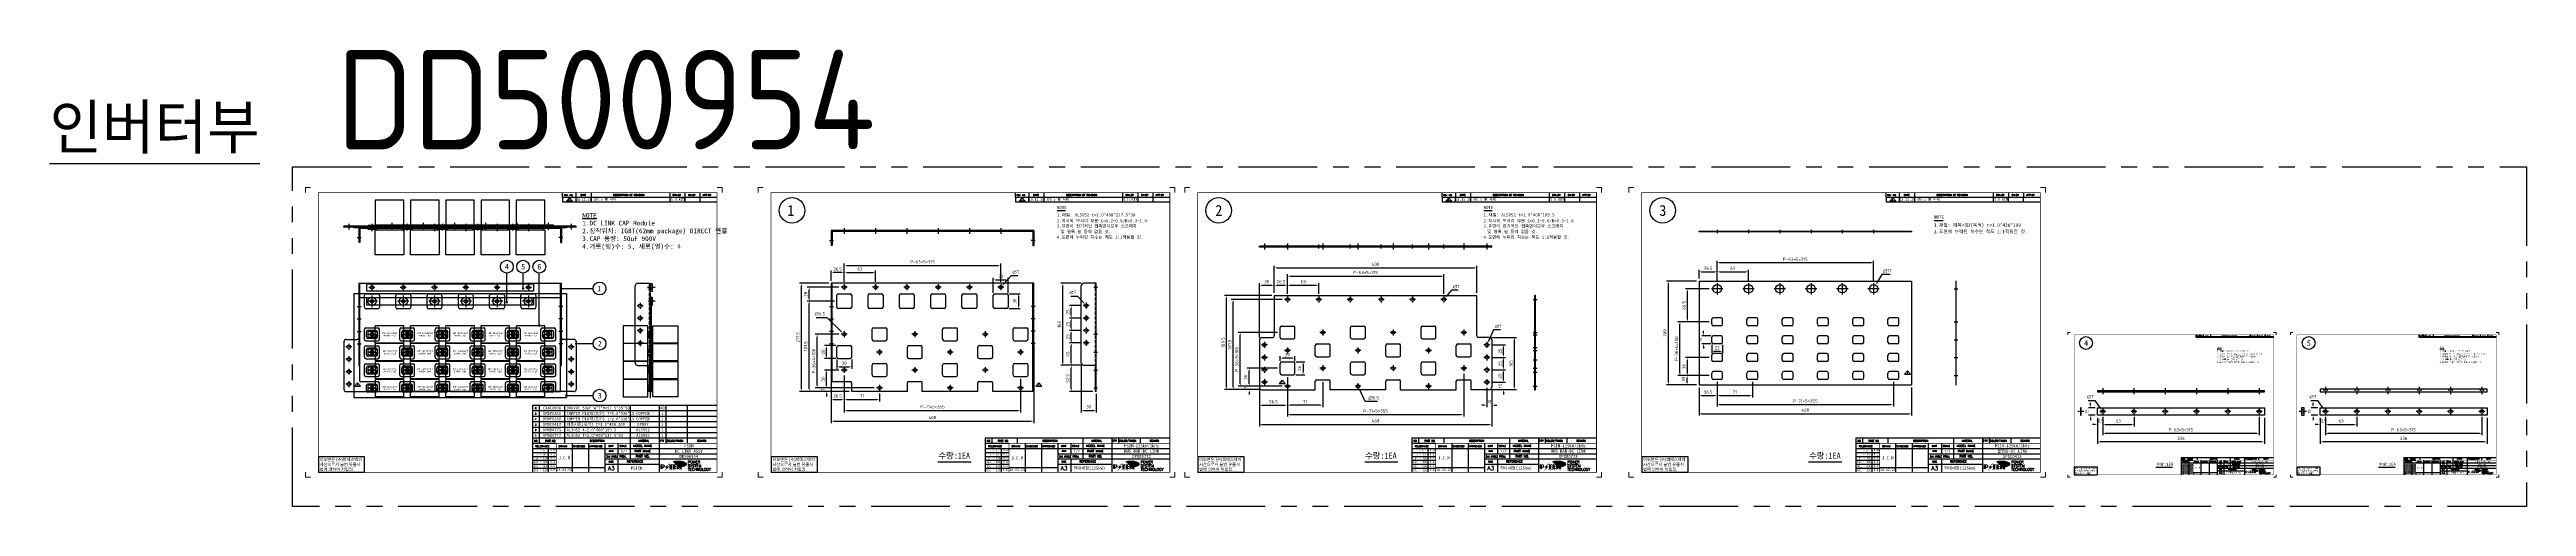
# Model space of a CAD drawing. Header units: millimetres. Extents: x 352 to 10586, y 0 to 3040.
# Drawn here: x 405 to 5393, y 2121 to 3040 of the extents above; entities that cross this region are included whole.
import ezdxf
from ezdxf.enums import TextEntityAlignment as Align

# ---------------------------------------------------------------- set-up
doc = ezdxf.new("R2010")
doc.units = ezdxf.units.MM
for name, pattern in [('CENTER', [50.8, 31.75, -6.35, 6.35, -6.35]), ('CENTER1', [10, 7, -1, 1, -1]), ('HIDDEN', [9.525, 6.35, -3.175]), ('HIDDEN2', [4.7625, 3.175, -1.5875]), ('PHANTOM2', [31.75, 15.875, -3.175, 3.175, -3.175, 3.175, -3.175])]:
    doc.linetypes.add(name, pattern=pattern)
doc.layers.add('FORMAT-1', color=7, linetype='Continuous')
doc.layers.add('line', color=3, linetype='Continuous')
doc.styles.add('h1', font='')
doc.styles.add('HAN', font='')
doc.styles.add('RC', font='ROMANC.SHX')
doc.styles.add('ROMANS', font='romans')
doc.styles.add('ROMANT', font='romant')
doc.styles.add('RT', font='ROMANT.SHX', dxfattribs={"oblique": 15})
doc.styles.get("Standard").update_dxf_attribs({"font": 'ISOCP.SHX', "bigfont": 'WHGTXT.SHX'})
doc.styles.get('h1').set_extended_font_data('New Gulim')
doc.styles.get('HAN').set_extended_font_data('GulimChe')
doc.dimstyles.new('PS-2', dxfattribs={"dimscale": 2, "dimtxt": 3.2, "dimasz": 2.5, "dimexe": 2, "dimexo": 2.5, "dimgap": 2, "dimtad": 1, "dimtoh": 1, "dimrnd": 0.05, "dimzin": 12, "dimdsep": 46, "dimtxsty": 'Standard', "dimcen": 0, "dimclrt": 2, "dimazin": 3, "dimtfac": 1, "dimtofl": 0, "dimtmove": 0, "dimatfit": 3, "dimfxl": 0, "dimtolj": 1, "dimtzin": 0, "dimarcsym": 0})
doc.dimstyles.new('PSTEK-3', dxfattribs={"dimtxt": 10, "dimasz": 10, "dimexe": 4, "dimexo": 4, "dimgap": 3.5, "dimtad": 1, "dimtoh": 1, "dimrnd": 0.05, "dimdsep": 46, "dimtxsty": 'Standard', "dimcen": 0, "dimclrt": 3, "dimadec": 1, "dimazin": 2, "dimtfac": 1, "dimtmove": 0, "dimatfit": 3, "dimfxl": 0, "dimtolj": 1, "dimtzin": 0, "dimarcsym": 0})

# ---------------------------------------------------------------- blocks, each defined once
blk = doc.blocks.new('t3')
for p, q in [((0, 15.9), (46.3, 15.9)), ((0, 15.9), (0, 0)), ((0, 0), (46.3, 0)), ((46.3, 15.9), (46.3, 0))]:
    blk.add_line(p, q)
at = {"color": 1, "style": 'h1'}
for s, p in [('자산으로서 불법 유출시', (1.4, 6.4)), ('이도면은 (주)피에스텍의', (1.4, 11.3)), ('법에 의하여 처벌됨.', (1.4, 1.5))]:
    blk.add_text(s, height=3, dxfattribs=at).set_placement(p)
blk = doc.blocks.new('new LOGO')
at = {"layer": 'line'}
h = blk.add_hatch(color=1, dxfattribs=at)
h.paths.add_polyline_path([(41, 16), (54, 16, 1), (54, 83), (0, 83), (0, 0), (41, 0)])
h.paths.add_polyline_path([(41, 28), (41, 72), (44, 72, -0.414214), (55, 61), (55, 39, -0.414214), (44, 28)], flags=16)
h.paths.add_polyline_path([(215, 72), (227, 72), (227, 83), (160, 83), (160, 72), (172, 72), (172, 0), (215, 0)])
h.paths.add_polyline_path([(276, 37), (295, 37), (295, 49), (276, 49), (276, 72), (295, 72), (295, 83), (234, 83), (234, 0), (297, 0), (297, 11), (276, 11)])
h.paths.add_polyline_path([(347, 35), (360, 0), (400, 0), (380, 67), (400, 83), (381, 83), (347, 62), (347, 83), (305, 83), (305, 0), (347, 0)])
h = blk.add_hatch(color=250, dxfattribs=at)
h.paths.add_polyline_path([(44, 69), (47, 69, -0.129793), (52, 68, 0.221832), (44, 72), (41, 72), (41, 28), (44, 28, 0.02048), (44, 28)], flags=17)
h.paths.add_polyline_path([(44, 14), (57, 14, 0.72362), (77, 74, -0.679777), (54, 16), (41, 16), (41, 0), (3, 0), (3, -3), (44, -3)])
h.paths.add_polyline_path([(118, 14), (71, -44), (77, -40), (121, 16), (92, 29), (173, 106), (177, 111), (89, 28)])
h.paths.add_polyline_path([(163, 72), (163, 69), (172, 69), (172, 72)], flags=17)
h.paths.add_polyline_path([(218, 69), (230, 69), (230, 80), (227, 80), (227, 72), (215, 72), (215, 0), (175, 0), (175, -3), (218, -3)])
h.paths.add_polyline_path([(298, 47), (295, 47), (295, 37), (276, 37), (276, 11), (279, 11), (279, 35), (298, 35)])
h.paths.add_polyline_path([(300, 8), (297, 8), (297, 0), (237, 0), (237, -3), (300, -3)])
h.paths.add_polyline_path([(298, 80), (295, 80), (295, 72), (276, 72), (276, 49), (279, 49), (279, 69), (298, 69)])
h.paths.add_polyline_path([(350, 80), (347, 80), (347, 62), (350, 64)])
h.paths.add_polyline_path([(350, 27), (347, 35), (347, 0), (308, 0), (308, -3), (350, -3)])
h.paths.add_polyline_path([(403, 80), (397, 80), (380, 67), (400, 0), (362, 0), (363, -3), (403, -3), (383, 64)])
blk.add_hatch(color=5, dxfattribs=at).paths.add_polyline_path([(166, 35), (131, 49), (180, 113), (92, 29), (121, 16), (74, -43)])
h = blk.add_hatch(color=253, dxfattribs=at)
edge = h.paths.add_edge_path()
edge.add_ellipse((334, 86), major_axis=(-166, 0), ratio=0.39426, start_angle=111.5127, end_angle=334.469)
edge.add_ellipse((314, 81), major_axis=(-154, 0), ratio=0.40699, start_angle=121.3066, end_angle=327.7437, ccw=False)
edge.add_line((394, 28), (395, 26))
h = blk.add_hatch(color=250, dxfattribs=at)
edge = h.paths.add_edge_path()
edge.add_ellipse((238, -18), major_axis=(-14.3, 0), ratio=0.526336, start_angle=192.2456, end_angle=269.0748)
edge.add_line((238, -10), (238, -10))
edge.add_ellipse((238, -18), major_axis=(-14.3, 0), ratio=0.526336, start_angle=270.9252, end_angle=449.0748)
edge.add_line((238, -25), (238, -25))
edge.add_ellipse((238, -18), major_axis=(-14.3, 0), ratio=0.526336, start_angle=450.9252, end_angle=527.7544)
edge.add_line((252, -19), (254, -19))
edge.add_line((254, -19), (254, -27))
edge.add_line((254, -27), (263, -27))
edge.add_line((263, -27), (263, -10))
edge.add_line((263, -10), (254, -10))
edge.add_line((254, -10), (254, -16))
edge.add_line((254, -16), (252, -16))
h.paths.add_polyline_path([(241, -16), (241, -19, -1), (234, -19), (234, -16, -1)], flags=16)
h.paths.add_polyline_path([(278, -10), (268, -10), (268, -27), (278, -27)])
h.paths.add_polyline_path([(310, -10), (310, -11, -0.157169), (289, -18), (294, -20, 0.128407), (316, -16, 0.128407), (339, -20), (343, -18, -0.157169), (322, -11), (322, -10)])
h.paths.add_polyline_path([(342, -25), (342, -22), (290, -22), (290, -25)])
h.paths.add_polyline_path([(352, -10), (352, -16, 0.414214), (354, -18), (379, -18), (379, -20), (390, -20), (390, -10), (379, -10), (379, -14), (375, -14), (375, -15), (379, -15), (379, -16), (365, -16), (365, -15), (371, -15), (371, -14), (365, -14), (365, -13), (375, -13), (375, -10)])
h.paths.add_polyline_path([(394, -10), (394, -20), (405, -20), (405, -10)])
h.paths.add_polyline_path([(405, -27), (405, -21), (357, -21), (357, -23), (392, -23), (392, -27)])
h.paths.add_polyline_path([(200, -10), (200, -22), (193, -22), (193, -13), (197, -13), (197, -10), (161, -10), (161, -13), (164, -13), (164, -22), (161, -22), (161, -25), (200, -25), (200, -27), (214, -27), (214, -10)])
h.paths.add_polyline_path([(182, -13), (176, -13), (176, -22), (182, -22)], flags=17)
blk = doc.blocks.new('format-3')
at = {"color": 3, "lineweight": 9}
for p, q in [((0, 286.3), (0, 291.3)), ((5, 291.3), (0, 291.3)), ((414.5, 291.3), (419.5, 291.3)), ((419.5, 286.3), (419.5, 291.3)), ((0, 5), (0, 0)), ((5, 0), (0, 0)), ((414.5, 0), (419.5, 0)), ((419.5, 5), (419.5, 0))]:
    blk.add_line(p, q, dxfattribs=at)
at = {"color": 180}
for p, q in [((259, 281.8), (259, 286.3)), ((259, 281.8), (414.5, 281.8)), ((272.7, 281.8), (272.7, 286.3)), ((287.9, 281.8), (287.9, 286.3)), ((367.2, 281.8), (367.2, 286.3)), ((382.5, 281.8), (382.5, 286.3)), ((397.6, 281.8), (397.6, 286.3)), ((228.5, 39.5), (228.5, 5)), ((228.5, 39.5), (414.5, 39.5)), ((228.5, 34.2), (252.5, 34.2)), ((228.5, 28.9), (252.5, 28.9)), ((228.5, 25), (252.5, 25)), ((235.3, 39.5), (235.3, 34.2)), ((244.9, 5.2), (244.9, 28.9)), ((252.5, 28.9), (414.5, 28.9)), ((261.2, 34.2), (261.2, 39.5)), ((269, 5), (269, 34.2)), ((285.5, 5), (285.5, 34.2)), ((301.9, 5), (301.9, 34.2)), ((314.7, 34.2), (314.7, 23.7)), ((326.9, 39.5), (326.9, 34.2)), ((326.9, 34.2), (326.9, 18.4)), ((356.1, 39.5), (356.1, 34.2)), ((356.1, 34.2), (356.1, 5)), ((362.9, 39.5), (362.9, 34.2)), ((384.5, 39.5), (384.5, 34.2)), ((228.5, 21), (252.5, 21)), ((228.5, 17.1), (252.5, 17.1)), ((228.5, 13.1), (252.5, 13.1)), ((228.5, 9.2), (252.5, 9.2)), ((252.5, 9.9), (301.9, 9.9)), ((301.9, 23.7), (414.5, 23.7)), ((301.9, 18.4), (414.5, 18.4)), ((301.9, 13.1), (356.1, 13.1)), ((314.7, 18.4), (314.7, 5))]:
    blk.add_line(p, q, dxfattribs=at)
at = {"const_width": 0.7}
blk.add_lwpolyline([(252.5, 5), (252.5, 34.2), (414.5, 34.2)], dxfattribs=at)
at = {"layer": 'FORMAT-1', "const_width": 0.7}
blk.add_lwpolyline([(13, 5), (13, 286.3), (414.5, 286.3), (414.5, 5)], close=True, dxfattribs=at)
blk.add_blockref('t3', (13, 5))
at = {"xscale": 0.05400000000000027, "yscale": 0.05400000000000027, "zscale": 0.05400000000000027}
blk.add_blockref('new LOGO', (357.3, 8.6), dxfattribs=at)
at = {"color": 2}
for s, height, style, p in [('REV. NO.', 1.56, 'RC', (260.2, 282.9)), ('DATE', 1.79, 'RC', (277, 282.9)), ('DESCRIPTION OF REVISION', 1.788, 'RC', (310, 282.9)), ('DRA.BY', 1.79, 'RC', (369.8, 282.9)), ('CH.BY', 1.79, 'RC', (385.6, 282.9)), ('APP.BY', 1.79, 'RC', (400.2, 282.9)), ('NO', 1.74, 'RC', (230.2, 35.8)), (' TOLERANCE', 1.9, 'RC', (230.1, 30.2)), ('    ~ 6', 2, 'HAN', (229.8, 26)), ('PART NO', 1.74, 'RC', (241.4, 35.8)), ('0.08', 2, 'HAN', (246.6, 26.3)), ('DRAWN', 1.9, 'RC', (255, 30.2)), ('CHECKED', 1.9, 'RC', (269.7, 30.2)), ('APPROVED', 1.9, 'RC', (285.8, 30.2)), ('DESCRIPTION', 1.742, 'RC', (286.4, 35.8)), ('UNIT', 1.74, 'RC', (305.2, 30.6)), ('mm', 1.74, 'RC', (305.7, 25.6)), ('SCALE', 1.74, 'RC', (316.3, 30.6)), ('MODEL NAME', 2.18, 'RC', (330.1, 30.5)), ('PART NAME', 2.18, 'RC', (331.2, 25.2)), ('MATERIAL', 1.74, 'RC', (335.5, 35.8)), ("Q'TY", 1.74, 'RC', (356.2, 35.8)), ('COLOR/FINISH', 1.742, 'RC', (363.8, 35.8)), ('REMARK', 1.74, 'RC', (394.4, 35.8)), ('301 ~ 600', 2, 'HAN', (229.8, 10)), ('601 ~ 1200', 2, 'HAN', (229.8, 6)), ('121 ~ 300', 2, 'HAN', (229.8, 14.4)), (' 31 ~ 120', 2, 'HAN', (229.8, 18)), ('  7 ~ 30', 2, 'HAN', (229.8, 21.9)), ('0.1', 2, 'HAN', (246.6, 22.2)), ('0.2', 2, 'HAN', (246.6, 18.3)), ('0.4', 2, 'HAN', (246.6, 14.2)), ('0.6', 2, 'HAN', (246.6, 10.3)), ('0.8', 2, 'HAN', (246.6, 6.3)), ('3rd ANGLE PROJ.', 1.742, 'RC', (302.9, 20)), ('SIZE', 1.74, 'RC', (305.4, 14.7)), ('REFERENCE', 2.18, 'RC', (323.5, 14.7)), ('PART NO.', 2.18, 'RC', (332.8, 19.9))]:
    blk.add_text(s, height=height, dxfattribs=dict(at, style=style)).set_placement(p)
at = {"color": 2, "lineweight": 25, "style": 'RC'}
blk.add_text('A3', height=4.18, dxfattribs=at).set_placement((304.6, 7.1))
at = {"style": 'ROMANT'}
for s, p in [('POWER', (385.1, 14)), ('TECHNOLOGY', (385.1, 6.6)), ('SYSTEM', (385.1, 10.3))]:
    blk.add_text(s, height=2.7, dxfattribs=at).set_placement(p)
at = {"style": 'HAN'}
for tag, height, p in [('SCALE', 2.7, (320.8, 26.3)), ('MODEL-NAME', 3, (386.1, 31.5)), ('PART-NAME', 3, (386.1, 26.3)), ('DRA-DATE', 2.5, (260.7, 7.5)), ('DRA-BY', 3, (260.7, 19.4)), ('CH-DATE', 2.5, (277.2, 7.5)), ('CH-BY', 3, (277.2, 19.4)), ('APP-DATE', 2.5, (293.7, 7.5)), ('APP-BY', 3, (293.7, 19.4)), ('관련업체', 3, (333.5, 9.3)), ('PART-NO', 3, (386.1, 21))]:
    blk.add_attdef(tag, text='', height=height, dxfattribs=at).set_placement(p, align=Align.MIDDLE_CENTER)
blk = doc.blocks.new('no3')
at = {"color": 180}
for p, q in [((0, 5.5), (0, 0)), ((0, 5.5), (186, 5.5)), ((6.8, 5.5), (6.8, 0)), ((32.7, 0.1), (32.7, 5.5)), ((98.4, 5.5), (98.4, 0)), ((127.6, 5.5), (127.6, 0)), ((134.4, 5.5), (134.4, 0)), ((156, 5.5), (156, 0))]:
    blk.add_line(p, q, dxfattribs=at)
at = {"color": 2, "style": 'RT', "oblique": 15}
blk.add_attdef('NO', text='', height=1.74, dxfattribs=at).set_placement((3.4, 2.5), align=Align.MIDDLE_CENTER)
at = {"color": 2, "style": 'HAN'}
for tag, p in [('PART-NO', (19.8, 2.7)), ('MATERIAL', (111.4, 2.7)), ("Q'TY", (131, 2.7)), ('COLOR/FINISH', (145.2, 2.7)), ('REMARK', (170.8, 2.7))]:
    blk.add_attdef(tag, text='', height=2.9, dxfattribs=at).set_placement(p, align=Align.MIDDLE_CENTER)
blk.add_attdef('DESCRIPTION', text='', height=2.9, dxfattribs=at).set_placement((34.5, 2.7), align=Align.MIDDLE_LEFT)
blk = doc.blocks.new('*D454')
at = {"color": 0, "lineweight": -2}
for p, q in [((3309.7, 2460.5), (3359.7, 2460.5)), ((3355.7, 2360.5), (3355.7, 2455.5)), ((3309.7, 2355.5), (3359.7, 2355.5))]:
    blk.add_line(p, q, dxfattribs=at)
at = {"color": 0}
for points in [[(3354.9, 2455.5), (3356.5, 2455.5), (3355.7, 2460.5)], [(3354.9, 2360.5), (3356.5, 2360.5), (3355.7, 2355.5)]]:
    blk.add_solid(points, dxfattribs=at)
at = {"layer": 'Defpoints', "color": 0}
for p in [(3304.7, 2460.5), (3355.7, 2460.5), (3304.7, 2355.5)]:
    blk.add_point(p, dxfattribs=at)
at = {"color": 2, "insert": (3348.5, 2408), "char_height": 6.4, "attachment_point": 5, "rotation": 90}
blk.add_mtext('\\A1;105', dxfattribs=at)
blk = doc.blocks.new('*D455')
at = {"color": 0, "lineweight": -2}
for p, q in [((3309.7, 2355.5), (3337.6, 2355.5)), ((3310.7, 2370.5), (3337.6, 2370.5)), ((3333.6, 2375.5), (3333.6, 2380.5)), ((3333.6, 2350.5), (3333.6, 2345.5))]:
    blk.add_line(p, q, dxfattribs=at)
at = {"color": 0}
for points in [[(3332.7, 2375.5), (3334.4, 2375.5), (3333.6, 2370.5)], [(3332.7, 2350.5), (3334.4, 2350.5), (3333.6, 2355.5)]]:
    blk.add_solid(points, dxfattribs=at)
at = {"layer": 'Defpoints', "color": 0}
for p in [(3304.7, 2355.5), (3305.7, 2370.5, 0), (3333.6, 2370.5)]:
    blk.add_point(p, dxfattribs=at)
at = {"color": 2, "insert": (3326.4, 2363), "char_height": 6.4, "attachment_point": 5, "rotation": 90}
blk.add_mtext('\\A1;15', dxfattribs=at)
blk = doc.blocks.new('*D456')
at = {"color": 0, "lineweight": -2}
for p, q in [((3310.7, 2395.5), (3337.6, 2395.5)), ((3310.7, 2370.5), (3337.6, 2370.5)), ((3333.6, 2375.5), (3333.6, 2390.5))]:
    blk.add_line(p, q, dxfattribs=at)
at = {"color": 0}
for points in [[(3332.7, 2390.5), (3334.4, 2390.5), (3333.6, 2395.5)], [(3332.7, 2375.5), (3334.4, 2375.5), (3333.6, 2370.5)]]:
    blk.add_solid(points, dxfattribs=at)
at = {"layer": 'Defpoints', "color": 0}
for p in [(3305.7, 2395.5, 0), (3333.6, 2395.5), (3305.7, 2370.5, 0)]:
    blk.add_point(p, dxfattribs=at)
at = {"color": 2, "insert": (3326.4, 2383), "char_height": 6.4, "attachment_point": 5, "rotation": 90}
blk.add_mtext('\\A1;25', dxfattribs=at)
blk = doc.blocks.new('*D457')
at = {"color": 0, "lineweight": -2}
for p, q in [((3310.7, 2420.5), (3337.6, 2420.5)), ((3310.7, 2395.5), (3337.6, 2395.5)), ((3333.6, 2400.5), (3333.6, 2415.5))]:
    blk.add_line(p, q, dxfattribs=at)
at = {"color": 0}
for points in [[(3332.7, 2415.5), (3334.4, 2415.5), (3333.6, 2420.5)], [(3332.7, 2400.5), (3334.4, 2400.5), (3333.6, 2395.5)]]:
    blk.add_solid(points, dxfattribs=at)
at = {"layer": 'Defpoints', "color": 0}
for p in [(3305.7, 2420.5, 0), (3305.7, 2395.5, 0), (3333.6, 2420.5)]:
    blk.add_point(p, dxfattribs=at)
at = {"color": 2, "insert": (3326.4, 2408), "char_height": 6.4, "attachment_point": 5, "rotation": 90}
blk.add_mtext('\\A1;25', dxfattribs=at)
blk = doc.blocks.new('*D458')
at = {"color": 0, "lineweight": -2}
for p, q in [((3310.7, 2445.5), (3337.6, 2445.5)), ((3310.7, 2420.5), (3337.6, 2420.5)), ((3333.6, 2425.5), (3333.6, 2440.5))]:
    blk.add_line(p, q, dxfattribs=at)
at = {"color": 0}
for points in [[(3332.7, 2440.5), (3334.4, 2440.5), (3333.6, 2445.5)], [(3332.7, 2425.5), (3334.4, 2425.5), (3333.6, 2420.5)]]:
    blk.add_solid(points, dxfattribs=at)
at = {"layer": 'Defpoints', "color": 0}
for p in [(3305.7, 2445.5, 0), (3333.6, 2445.5), (3305.7, 2420.5, 0)]:
    blk.add_point(p, dxfattribs=at)
at = {"color": 2, "insert": (3326.4, 2433), "char_height": 6.4, "attachment_point": 5, "rotation": 90}
blk.add_mtext('\\A1;25', dxfattribs=at)
blk = doc.blocks.new('*D459')
at = {"color": 0, "lineweight": -2}
for p, q in [((3313.4, 2475.7), (3303.2, 2453.2)), ((3326.9, 2475.7), (3313.4, 2475.7))]:
    blk.add_line(p, q, dxfattribs=at)
at = {"color": 0}
blk.add_solid([(3302.5, 2453.5), (3304, 2452.9), (3301.2, 2448.6)], dxfattribs=at)
at = {"layer": 'Defpoints', "color": 0}
for p in [(3301.2, 2448.6), (3298.3, 2442.3)]:
    blk.add_point(p, dxfattribs=at)
at = {"color": 2, "insert": (3322.8, 2482.9), "char_height": 6.4, "attachment_point": 5}
blk.add_mtext('\\A1;∅7', dxfattribs=at)
blk = doc.blocks.new('*D460')
at = {"color": 0, "lineweight": -2}
for p, q in [((2841.7, 2368.5), (2841.7, 2281.7)), ((3309.7, 2354.8), (3309.7, 2281.7)), ((2846.7, 2285.7), (3304.7, 2285.7))]:
    blk.add_line(p, q, dxfattribs=at)
at = {"color": 0}
for points in [[(2846.7, 2286.5), (2846.7, 2284.9), (2841.7, 2285.7)], [(3304.7, 2286.5), (3304.7, 2284.9), (3309.7, 2285.7)]]:
    blk.add_solid(points, dxfattribs=at)
at = {"layer": 'Defpoints', "color": 0}
for p in [(2841.7, 2373.5), (3309.7, 2359.8), (3309.7, 2285.7)]:
    blk.add_point(p, dxfattribs=at)
at = {"color": 2, "insert": (3075.7, 2292.9), "char_height": 6.4, "attachment_point": 5}
blk.add_mtext('\\A1;468', dxfattribs=at)
blk = doc.blocks.new('*D461')
at = {"color": 0, "lineweight": -2}
for p, q in [((2841.7, 2368.5), (2841.7, 2320.2)), ((2898.2, 2380.5), (2898.2, 2320.2)), ((2846.7, 2324.2), (2893.2, 2324.2))]:
    blk.add_line(p, q, dxfattribs=at)
at = {"color": 0}
for points in [[(2846.7, 2325.1), (2846.7, 2323.4), (2841.7, 2324.2)], [(2893.2, 2325.1), (2893.2, 2323.4), (2898.2, 2324.2)]]:
    blk.add_solid(points, dxfattribs=at)
at = {"layer": 'Defpoints', "color": 0}
for p in [(2841.7, 2373.5), (2898.2, 2385.5, 0), (2898.2, 2324.2)]:
    blk.add_point(p, dxfattribs=at)
at = {"color": 2, "insert": (2869.9, 2331.4), "char_height": 6.4, "attachment_point": 5}
blk.add_mtext('\\A1;56.5', dxfattribs=at)
blk = doc.blocks.new('*D462')
at = {"color": 0, "lineweight": -2}
for p, q in [((2898.2, 2380.5), (2898.2, 2320.2)), ((2969.2, 2370.5), (2969.2, 2320.2)), ((2964.2, 2324.2), (2903.2, 2324.2))]:
    blk.add_line(p, q, dxfattribs=at)
at = {"color": 0}
for points in [[(2903.2, 2325.1), (2903.2, 2323.4), (2898.2, 2324.2)], [(2964.2, 2325.1), (2964.2, 2323.4), (2969.2, 2324.2)]]:
    blk.add_solid(points, dxfattribs=at)
at = {"layer": 'Defpoints', "color": 0}
for p in [(2898.2, 2385.5, 0), (2969.2, 2375.5, 0), (2898.2, 2324.2)]:
    blk.add_point(p, dxfattribs=at)
at = {"color": 2, "insert": (2933.7, 2331.4), "char_height": 6.4, "attachment_point": 5}
blk.add_mtext('\\A1;71', dxfattribs=at)
blk = doc.blocks.new('*D463')
at = {"color": 0, "lineweight": -2}
for p, q in [((2898.2, 2380.5), (2898.2, 2301.3)), ((3253.2, 2387.5), (3253.2, 2301.3)), ((2903.2, 2305.3), (3248.2, 2305.3))]:
    blk.add_line(p, q, dxfattribs=at)
at = {"color": 0}
for points in [[(2903.2, 2306.2), (2903.2, 2304.5), (2898.2, 2305.3)], [(3248.2, 2306.2), (3248.2, 2304.5), (3253.2, 2305.3)]]:
    blk.add_solid(points, dxfattribs=at)
at = {"layer": 'Defpoints', "color": 0}
for p in [(2898.2, 2385.5, 0), (3253.2, 2392.5, 0), (3253.2, 2305.3)]:
    blk.add_point(p, dxfattribs=at)
at = {"color": 2, "insert": (3075.7, 2312.5), "char_height": 6.4, "attachment_point": 5}
blk.add_mtext('\\A1;P-71*5=355', dxfattribs=at)
blk = doc.blocks.new('*D464')
at = {"color": 0, "lineweight": -2}
for p, q in [((3299.7, 2359.5), (3299.7, 2320.2)), ((3309.7, 2355.5), (3309.7, 2320.2)), ((3294.7, 2324.2), (3289.7, 2324.2)), ((3314.7, 2324.2), (3319.7, 2324.2))]:
    blk.add_line(p, q, dxfattribs=at)
at = {"color": 0}
for points in [[(3294.7, 2325.1), (3294.7, 2323.4), (3299.7, 2324.2)], [(3314.7, 2325.1), (3314.7, 2323.4), (3309.7, 2324.2)]]:
    blk.add_solid(points, dxfattribs=at)
at = {"layer": 'Defpoints', "color": 0}
for p in [(3299.7, 2364.5, 0), (3309.7, 2360.5, 0), (3299.7, 2324.2)]:
    blk.add_point(p, dxfattribs=at)
at = {"color": 2, "insert": (3304.7, 2331.4), "char_height": 6.4, "attachment_point": 5}
blk.add_mtext('\\A1;10', dxfattribs=at)
blk = doc.blocks.new('*D595')
at = {"color": 0, "lineweight": -2}
for p, q in [((2887.2, 2362.5), (2817.1, 2362.5)), ((2841.7, 2355.5), (2817.1, 2355.5)), ((2821.1, 2367.5), (2821.1, 2372.5)), ((2821.1, 2350.5), (2821.1, 2345.5))]:
    blk.add_line(p, q, dxfattribs=at)
at = {"color": 0}
for points in [[(2820.3, 2367.5), (2822, 2367.5), (2821.1, 2362.5)], [(2820.3, 2350.5), (2822, 2350.5), (2821.1, 2355.5)]]:
    blk.add_solid(points, dxfattribs=at)
at = {"layer": 'Defpoints', "color": 0}
for p in [(2821.1, 2362.5), (2846.7, 2355.5), (2892.2, 2362.5, 0)]:
    blk.add_point(p, dxfattribs=at)
at = {"color": 2, "insert": (2813.9, 2359), "char_height": 6.4, "attachment_point": 5, "rotation": 90}
blk.add_mtext('\\A1;7', dxfattribs=at)
blk = doc.blocks.new('*D596')
at = {"color": 0, "lineweight": -2}
for p, q in [((2878.2, 2398.5), (2817.1, 2398.5)), ((2887.2, 2362.5), (2817.1, 2362.5)), ((2821.1, 2367.5), (2821.1, 2393.5))]:
    blk.add_line(p, q, dxfattribs=at)
at = {"color": 0}
for points in [[(2820.3, 2393.5), (2822, 2393.5), (2821.1, 2398.5)], [(2820.3, 2367.5), (2822, 2367.5), (2821.1, 2362.5)]]:
    blk.add_solid(points, dxfattribs=at)
at = {"layer": 'Defpoints', "color": 0}
for p in [(2821.1, 2398.5), (2883.2, 2398.5), (2892.2, 2362.5, 0)]:
    blk.add_point(p, dxfattribs=at)
at = {"color": 2, "insert": (2813.9, 2380.5), "char_height": 6.4, "attachment_point": 5, "rotation": 90}
blk.add_mtext('\\A1;36', dxfattribs=at)
blk = doc.blocks.new('*D597')
at = {"color": 0, "lineweight": -2}
for p, q in [((2878.2, 2470.5), (2799.1, 2470.5)), ((2803.1, 2367.5), (2803.1, 2465.5)), ((2887.2, 2362.5), (2799.1, 2362.5))]:
    blk.add_line(p, q, dxfattribs=at)
at = {"color": 0}
for points in [[(2802.3, 2465.5), (2804, 2465.5), (2803.1, 2470.5)], [(2802.3, 2367.5), (2804, 2367.5), (2803.1, 2362.5)]]:
    blk.add_solid(points, dxfattribs=at)
at = {"layer": 'Defpoints', "color": 0}
for p in [(2803.1, 2470.5), (2883.2, 2470.5), (2892.2, 2362.5, 0)]:
    blk.add_point(p, dxfattribs=at)
at = {"color": 2, "insert": (2795.9, 2416.5), "char_height": 6.4, "attachment_point": 5, "rotation": 90}
blk.add_mtext('\\A1;P-36*3=108', dxfattribs=at)
blk = doc.blocks.new('*D598')
at = {"color": 0, "lineweight": -2}
for p, q in [((3054.5, 2331.6), (3043.7, 2355)), ((3079.3, 2331.6), (3054.5, 2331.6))]:
    blk.add_line(p, q, dxfattribs=at)
at = {"color": 0}
blk.add_solid([(3044.4, 2355.3), (3042.9, 2354.6), (3041.6, 2359.5)], dxfattribs=at)
at = {"layer": 'Defpoints', "color": 0}
for p in [(3038.8, 2365.4), (3041.6, 2359.5)]:
    blk.add_point(p, dxfattribs=at)
at = {"color": 2, "insert": (3071.8, 2338.8), "char_height": 6.4, "attachment_point": 5}
blk.add_mtext('\\A1;∅6.5', dxfattribs=at)
blk = doc.blocks.new('*D599')
at = {"color": 0, "lineweight": -2}
for p, q in [((2866.7, 2545), (2771.5, 2545)), ((2775.5, 2360.5), (2775.5, 2540)), ((2841.7, 2355.5), (2771.5, 2355.5))]:
    blk.add_line(p, q, dxfattribs=at)
at = {"color": 0}
for points in [[(2774.7, 2540), (2776.3, 2540), (2775.5, 2545)], [(2774.7, 2360.5), (2776.3, 2360.5), (2775.5, 2355.5)]]:
    blk.add_solid(points, dxfattribs=at)
at = {"layer": 'Defpoints', "color": 0}
for p in [(2775.5, 2545), (2871.7, 2545), (2846.7, 2355.5)]:
    blk.add_point(p, dxfattribs=at)
at = {"color": 2, "insert": (2768.3, 2450.2), "char_height": 6.4, "attachment_point": 5, "rotation": 90}
blk.add_mtext('\\A1;189.5', dxfattribs=at)
blk = doc.blocks.new('*D600')
at = {"color": 0, "lineweight": -2}
for p, q in [((2887.2, 2537), (2785, 2537)), ((2789, 2360.5), (2789, 2532)), ((2841.7, 2355.5), (2785, 2355.5))]:
    blk.add_line(p, q, dxfattribs=at)
at = {"color": 0}
for points in [[(2788.1, 2532), (2789.8, 2532), (2789, 2537)], [(2788.1, 2360.5), (2789.8, 2360.5), (2789, 2355.5)]]:
    blk.add_solid(points, dxfattribs=at)
at = {"layer": 'Defpoints', "color": 0}
for p in [(2789, 2537), (2892.2, 2537, 0), (2846.7, 2355.5)]:
    blk.add_point(p, dxfattribs=at)
at = {"color": 2, "insert": (2781.8, 2446.2), "char_height": 6.4, "attachment_point": 5, "rotation": 90}
blk.add_mtext('\\A1;181.5', dxfattribs=at)
blk = doc.blocks.new('*D465')
at = {"color": 0, "lineweight": -2}
for p, q in [((2871.7, 2550), (2871.7, 2569.5)), ((2876.7, 2565.5), (2893.2, 2565.5)), ((2898.2, 2548), (2898.2, 2569.5))]:
    blk.add_line(p, q, dxfattribs=at)
at = {"color": 0}
for points in [[(2876.7, 2566.3), (2876.7, 2564.7), (2871.7, 2565.5)], [(2893.2, 2566.3), (2893.2, 2564.7), (2898.2, 2565.5)]]:
    blk.add_solid(points, dxfattribs=at)
at = {"layer": 'Defpoints', "color": 0}
for p in [(2871.7, 2545), (2898.2, 2565.5), (2898.2, 2543, 0)]:
    blk.add_point(p, dxfattribs=at)
at = {"color": 2, "insert": (2885, 2572.7), "char_height": 6.4, "attachment_point": 5}
blk.add_mtext('\\A1;26.5', dxfattribs=at)
blk = doc.blocks.new('*D466')
at = {"color": 0, "lineweight": -2}
for p, q in [((2898.2, 2548), (2898.2, 2569.5)), ((2903.2, 2565.5), (2956.2, 2565.5)), ((2961.2, 2548), (2961.2, 2569.5))]:
    blk.add_line(p, q, dxfattribs=at)
at = {"color": 0}
for points in [[(2903.2, 2566.3), (2903.2, 2564.7), (2898.2, 2565.5)], [(2956.2, 2566.3), (2956.2, 2564.7), (2961.2, 2565.5)]]:
    blk.add_solid(points, dxfattribs=at)
at = {"layer": 'Defpoints', "color": 0}
for p in [(2961.2, 2565.5), (2898.2, 2543, 0), (2961.2, 2543, 0)]:
    blk.add_point(p, dxfattribs=at)
at = {"color": 2, "insert": (2929.7, 2572.7), "char_height": 6.4, "attachment_point": 5}
blk.add_mtext('\\A1;63', dxfattribs=at)
blk = doc.blocks.new('*D467')
at = {"color": 0, "lineweight": -2}
for p, q in [((2898.2, 2548), (2898.2, 2587.9)), ((2903.2, 2583.9), (3208.2, 2583.9)), ((3213.2, 2548), (3213.2, 2587.9))]:
    blk.add_line(p, q, dxfattribs=at)
at = {"color": 0}
for points in [[(2903.2, 2584.8), (2903.2, 2583.1), (2898.2, 2583.9)], [(3208.2, 2584.8), (3208.2, 2583.1), (3213.2, 2583.9)]]:
    blk.add_solid(points, dxfattribs=at)
at = {"layer": 'Defpoints', "color": 0}
for p in [(3213.2, 2583.9), (2898.2, 2543, 0), (3213.2, 2543, 0)]:
    blk.add_point(p, dxfattribs=at)
at = {"color": 2, "insert": (3055.7, 2591.1), "char_height": 6.4, "attachment_point": 5}
blk.add_mtext('\\A1;P-63*5=315', dxfattribs=at)
blk = doc.blocks.new('*D468')
at = {"color": 0, "lineweight": -2}
for p, q in [((3228.6, 2555.6), (3218.6, 2543.5)), ((3242.1, 2555.6), (3228.6, 2555.6))]:
    blk.add_line(p, q, dxfattribs=at)
at = {"color": 0}
blk.add_solid([(3218, 2544), (3219.3, 2543), (3215.4, 2539.7)], dxfattribs=at)
at = {"layer": 'Defpoints', "color": 0}
for p in [(3211, 2534.3), (3215.4, 2539.7)]:
    blk.add_point(p, dxfattribs=at)
at = {"color": 2, "insert": (3238, 2562.8), "char_height": 6.4, "attachment_point": 5}
blk.add_mtext('\\A1;∅7', dxfattribs=at)
blk = doc.blocks.new('*D601')
at = {"color": 0, "lineweight": -2}
for p, q in [((2871.7, 2550), (2871.7, 2604.6)), ((2876.7, 2600.6), (3274.7, 2600.6)), ((3279.7, 2550), (3279.7, 2604.6))]:
    blk.add_line(p, q, dxfattribs=at)
at = {"color": 0}
for points in [[(2876.7, 2601.5), (2876.7, 2599.8), (2871.7, 2600.6)], [(3274.7, 2601.5), (3274.7, 2599.8), (3279.7, 2600.6)]]:
    blk.add_solid(points, dxfattribs=at)
at = {"layer": 'Defpoints', "color": 0}
for p in [(3279.7, 2600.6), (2871.7, 2545), (3279.7, 2545)]:
    blk.add_point(p, dxfattribs=at)
at = {"color": 2, "insert": (3075.7, 2607.8), "char_height": 6.4, "attachment_point": 5}
blk.add_mtext('\\A1;408', dxfattribs=at)
blk = doc.blocks.new('*D602')
at = {"color": 0, "lineweight": -2}
for p, q in [((2841.7, 2460.5), (2841.7, 2569.5)), ((2846.7, 2565.5), (2866.7, 2565.5)), ((2871.7, 2550), (2871.7, 2569.5))]:
    blk.add_line(p, q, dxfattribs=at)
at = {"color": 0}
for points in [[(2846.7, 2566.3), (2846.7, 2564.7), (2841.7, 2565.5)], [(2866.7, 2566.3), (2866.7, 2564.7), (2871.7, 2565.5)]]:
    blk.add_solid(points, dxfattribs=at)
at = {"layer": 'Defpoints', "color": 0}
for p in [(2871.7, 2565.5), (2871.7, 2545), (2841.7, 2455.5)]:
    blk.add_point(p, dxfattribs=at)
at = {"color": 2, "insert": (2856.7, 2572.7), "char_height": 6.4, "attachment_point": 5}
blk.add_mtext('\\A1;30', dxfattribs=at)
blk = doc.blocks.new('*D603')
at = {"color": 0, "lineweight": -2}
for p, q in [((2915.2, 2411.5), (2933.5, 2411.5)), ((2929.5, 2406.5), (2929.5, 2390.5)), ((2915.2, 2385.5), (2933.5, 2385.5))]:
    blk.add_line(p, q, dxfattribs=at)
at = {"color": 0}
for points in [[(2928.7, 2406.5), (2930.4, 2406.5), (2929.5, 2411.5)], [(2928.7, 2390.5), (2930.4, 2390.5), (2929.5, 2385.5)]]:
    blk.add_solid(points, dxfattribs=at)
at = {"layer": 'Defpoints', "color": 0}
for p in [(2910.2, 2411.5), (2910.2, 2385.5), (2929.5, 2385.5)]:
    blk.add_point(p, dxfattribs=at)
at = {"color": 2, "insert": (2922.3, 2398.5), "char_height": 6.4, "attachment_point": 5, "rotation": 90}
blk.add_mtext('\\A1;26', dxfattribs=at)
blk = doc.blocks.new('*D604')
at = {"color": 0, "lineweight": -2}
for p, q in [((2883.2, 2413.5), (2883.2, 2422.8)), ((2908.2, 2418.8), (2888.2, 2418.8)), ((2913.2, 2413.5), (2913.2, 2422.8))]:
    blk.add_line(p, q, dxfattribs=at)
at = {"color": 0}
for points in [[(2888.2, 2419.6), (2888.2, 2418), (2883.2, 2418.8)], [(2908.2, 2419.6), (2908.2, 2418), (2913.2, 2418.8)]]:
    blk.add_solid(points, dxfattribs=at)
at = {"layer": 'Defpoints', "color": 0}
for p in [(2883.2, 2418.8), (2883.2, 2408.5), (2913.2, 2408.5)]:
    blk.add_point(p, dxfattribs=at)
at = {"color": 2, "insert": (2898.2, 2426), "char_height": 6.4, "attachment_point": 5}
blk.add_mtext('\\A1;30', dxfattribs=at)
blk = doc.blocks.new('*D469')
at = {"color": 0, "lineweight": -2}
for p, q in [((1979.2, 2445.5), (1979.2, 2288.3)), ((2387.2, 2445.5), (2387.2, 2288.3)), ((1984.2, 2292.3), (2382.2, 2292.3))]:
    blk.add_line(p, q, dxfattribs=at)
at = {"color": 0}
for points in [[(1984.2, 2293.1), (1984.2, 2291.5), (1979.2, 2292.3)], [(2382.2, 2293.1), (2382.2, 2291.5), (2387.2, 2292.3)]]:
    blk.add_solid(points, dxfattribs=at)
at = {"layer": 'Defpoints', "color": 0}
for p in [(1979.2, 2450.5, 0), (2387.2, 2450.5, 0), (2387.2, 2292.3)]:
    blk.add_point(p, dxfattribs=at)
at = {"color": 2, "insert": (2183.2, 2299.5), "char_height": 6.4, "attachment_point": 5}
blk.add_mtext('\\A1;408', dxfattribs=at)
blk = doc.blocks.new('*D470')
at = {"color": 0, "lineweight": -2}
for p, q in [((1979.2, 2445.5), (1979.2, 2331.9)), ((2005.7, 2384), (2005.7, 2331.9)), ((1984.2, 2335.9), (2000.7, 2335.9))]:
    blk.add_line(p, q, dxfattribs=at)
at = {"color": 0}
for points in [[(1984.2, 2336.7), (1984.2, 2335), (1979.2, 2335.9)], [(2000.7, 2336.7), (2000.7, 2335), (2005.7, 2335.9)]]:
    blk.add_solid(points, dxfattribs=at)
at = {"layer": 'Defpoints', "color": 0}
for p in [(1979.2, 2450.5, 0), (2005.7, 2389, 0), (2005.7, 2335.9)]:
    blk.add_point(p, dxfattribs=at)
at = {"color": 2, "insert": (1992.4, 2343.1), "char_height": 6.4, "attachment_point": 5}
blk.add_mtext('\\A1;26.5', dxfattribs=at)
blk = doc.blocks.new('*D471')
at = {"color": 0, "lineweight": -2}
for p, q in [((2005.7, 2384), (2005.7, 2331.9)), ((2076.7, 2348), (2076.7, 2331.9)), ((2010.7, 2335.9), (2071.7, 2335.9))]:
    blk.add_line(p, q, dxfattribs=at)
at = {"color": 0}
for points in [[(2010.7, 2336.7), (2010.7, 2335), (2005.7, 2335.9)], [(2071.7, 2336.7), (2071.7, 2335), (2076.7, 2335.9)]]:
    blk.add_solid(points, dxfattribs=at)
at = {"layer": 'Defpoints', "color": 0}
for p in [(2005.7, 2389, 0), (2076.7, 2353, 0), (2076.7, 2335.9)]:
    blk.add_point(p, dxfattribs=at)
at = {"color": 2, "insert": (2041.2, 2343.1), "char_height": 6.4, "attachment_point": 5}
blk.add_mtext('\\A1;71', dxfattribs=at)
blk = doc.blocks.new('*D472')
at = {"color": 0, "lineweight": -2}
for p, q in [((2005.7, 2384), (2005.7, 2309.9)), ((2360.7, 2377), (2360.7, 2309.9)), ((2010.7, 2313.9), (2355.7, 2313.9))]:
    blk.add_line(p, q, dxfattribs=at)
at = {"color": 0}
for points in [[(2010.7, 2314.7), (2010.7, 2313.1), (2005.7, 2313.9)], [(2355.7, 2314.7), (2355.7, 2313.1), (2360.7, 2313.9)]]:
    blk.add_solid(points, dxfattribs=at)
at = {"layer": 'Defpoints', "color": 0}
for p in [(2005.7, 2389, 0), (2360.7, 2382), (2360.7, 2313.9)]:
    blk.add_point(p, dxfattribs=at)
at = {"color": 2, "insert": (2183.2, 2321.1), "char_height": 6.4, "attachment_point": 5}
blk.add_mtext('\\A1;P-71*5=355', dxfattribs=at)
blk = doc.blocks.new('*D473')
at = {"color": 0, "lineweight": -2}
for p, q in [((2482.9, 2404.5), (2482.9, 2309.9)), ((2512.9, 2347), (2512.9, 2309.9)), ((2487.9, 2313.9), (2507.9, 2313.9))]:
    blk.add_line(p, q, dxfattribs=at)
at = {"color": 0}
for points in [[(2487.9, 2314.7), (2487.9, 2313.1), (2482.9, 2313.9)], [(2507.9, 2314.7), (2507.9, 2313.1), (2512.9, 2313.9)]]:
    blk.add_solid(points, dxfattribs=at)
at = {"layer": 'Defpoints', "color": 0}
for p in [(2482.9, 2409.5, 0), (2512.9, 2352, 0), (2512.9, 2313.9)]:
    blk.add_point(p, dxfattribs=at)
at = {"color": 2, "insert": (2497.9, 2321.1), "char_height": 6.4, "attachment_point": 5}
blk.add_mtext('\\A1;30', dxfattribs=at)
blk = doc.blocks.new('*D474')
at = {"color": 0, "lineweight": -2}
for p, q in [((2482.9, 2404.5), (2458.9, 2404.5)), ((2462.9, 2357), (2462.9, 2399.5)), ((2505.9, 2352), (2458.9, 2352))]:
    blk.add_line(p, q, dxfattribs=at)
at = {"color": 0}
for points in [[(2462.1, 2399.5), (2463.7, 2399.5), (2462.9, 2404.5)], [(2462.1, 2357), (2463.7, 2357), (2462.9, 2352)]]:
    blk.add_solid(points, dxfattribs=at)
at = {"layer": 'Defpoints', "color": 0}
for p in [(2462.9, 2404.5), (2487.9, 2404.5, 0), (2510.9, 2352, 0)]:
    blk.add_point(p, dxfattribs=at)
at = {"color": 2, "insert": (2455.7, 2378.3), "char_height": 6.4, "attachment_point": 5, "rotation": 90}
blk.add_mtext('\\A1;52.5', dxfattribs=at)
blk = doc.blocks.new('*D475')
at = {"color": 0, "lineweight": -2}
for p, q in [((2481.9, 2449.5), (2458.9, 2449.5)), ((2462.9, 2409.5), (2462.9, 2444.5)), ((2482.9, 2404.5), (2458.9, 2404.5))]:
    blk.add_line(p, q, dxfattribs=at)
at = {"color": 0}
for points in [[(2462.1, 2444.5), (2463.7, 2444.5), (2462.9, 2449.5)], [(2462.1, 2409.5), (2463.7, 2409.5), (2462.9, 2404.5)]]:
    blk.add_solid(points, dxfattribs=at)
at = {"layer": 'Defpoints', "color": 0}
for p in [(2462.9, 2449.5), (2486.9, 2449.5, 0), (2487.9, 2404.5, 0)]:
    blk.add_point(p, dxfattribs=at)
at = {"color": 2, "insert": (2455.7, 2427), "char_height": 6.4, "attachment_point": 5, "rotation": 90}
blk.add_mtext('\\A1;45', dxfattribs=at)
blk = doc.blocks.new('*D476')
at = {"color": 0, "lineweight": -2}
for p, q in [((2481.9, 2474.5), (2458.9, 2474.5)), ((2481.9, 2449.5), (2458.9, 2449.5)), ((2462.9, 2454.5), (2462.9, 2469.5))]:
    blk.add_line(p, q, dxfattribs=at)
at = {"color": 0}
for points in [[(2462.1, 2469.5), (2463.7, 2469.5), (2462.9, 2474.5)], [(2462.1, 2454.5), (2463.7, 2454.5), (2462.9, 2449.5)]]:
    blk.add_solid(points, dxfattribs=at)
at = {"layer": 'Defpoints', "color": 0}
for p in [(2462.9, 2474.5), (2486.9, 2474.5, 0), (2486.9, 2449.5, 0)]:
    blk.add_point(p, dxfattribs=at)
at = {"color": 2, "insert": (2455.7, 2462), "char_height": 6.4, "attachment_point": 5, "rotation": 90}
blk.add_mtext('\\A1;25', dxfattribs=at)
blk = doc.blocks.new('*D477')
at = {"color": 0, "lineweight": -2}
for p, q in [((2481.9, 2499.5), (2458.9, 2499.5)), ((2462.9, 2479.5), (2462.9, 2494.5)), ((2481.9, 2474.5), (2458.9, 2474.5))]:
    blk.add_line(p, q, dxfattribs=at)
at = {"color": 0}
for points in [[(2462.1, 2494.5), (2463.7, 2494.5), (2462.9, 2499.5)], [(2462.1, 2479.5), (2463.7, 2479.5), (2462.9, 2474.5)]]:
    blk.add_solid(points, dxfattribs=at)
at = {"layer": 'Defpoints', "color": 0}
for p in [(2462.9, 2499.5), (2486.9, 2499.5, 0), (2486.9, 2474.5, 0)]:
    blk.add_point(p, dxfattribs=at)
at = {"color": 2, "insert": (2455.7, 2487), "char_height": 6.4, "attachment_point": 5, "rotation": 90}
blk.add_mtext('\\A1;25', dxfattribs=at)
blk = doc.blocks.new('*D478')
at = {"color": 0, "lineweight": -2}
for p, q in [((2481.9, 2524.5), (2458.9, 2524.5)), ((2481.9, 2499.5), (2458.9, 2499.5)), ((2462.9, 2504.5), (2462.9, 2519.5))]:
    blk.add_line(p, q, dxfattribs=at)
at = {"color": 0}
for points in [[(2462.1, 2519.5), (2463.7, 2519.5), (2462.9, 2524.5)], [(2462.1, 2504.5), (2463.7, 2504.5), (2462.9, 2499.5)]]:
    blk.add_solid(points, dxfattribs=at)
at = {"layer": 'Defpoints', "color": 0}
for p in [(2462.9, 2524.5), (2486.9, 2524.5, 0), (2486.9, 2499.5, 0)]:
    blk.add_point(p, dxfattribs=at)
at = {"color": 2, "insert": (2455.7, 2512), "char_height": 6.4, "attachment_point": 5, "rotation": 90}
blk.add_mtext('\\A1;25', dxfattribs=at)
blk = doc.blocks.new('*D479')
at = {"color": 0, "lineweight": -2}
for p, q in [((2482.9, 2569.5), (2441.9, 2569.5)), ((2445.9, 2409.5), (2445.9, 2564.5)), ((2482.9, 2404.5), (2441.9, 2404.5))]:
    blk.add_line(p, q, dxfattribs=at)
at = {"color": 0}
for points in [[(2445, 2564.5), (2446.7, 2564.5), (2445.9, 2569.5)], [(2445, 2409.5), (2446.7, 2409.5), (2445.9, 2404.5)]]:
    blk.add_solid(points, dxfattribs=at)
at = {"layer": 'Defpoints', "color": 0}
for p in [(2445.9, 2569.5), (2487.9, 2569.5, 0), (2487.9, 2404.5, 0)]:
    blk.add_point(p, dxfattribs=at)
at = {"color": 2, "insert": (2438.7, 2487), "char_height": 6.4, "attachment_point": 5, "rotation": 90}
blk.add_mtext('\\A1;165', dxfattribs=at)
blk = doc.blocks.new('*D480')
at = {"color": 0, "lineweight": -2}
for p, q in [((2461.6, 2543.9), (2475.1, 2543.9)), ((2475.1, 2543.9), (2487.2, 2530.8))]:
    blk.add_line(p, q, dxfattribs=at)
at = {"color": 0}
blk.add_solid([(2487.8, 2531.3), (2486.6, 2530.2), (2490.6, 2527.1)], dxfattribs=at)
at = {"layer": 'Defpoints', "color": 0}
for p in [(2490.6, 2527.1, 0), (2495.3, 2522, 0)]:
    blk.add_point(p, dxfattribs=at)
at = {"color": 2, "insert": (2465.8, 2551.1), "char_height": 6.4, "attachment_point": 5}
blk.add_mtext('\\A1;∅7', dxfattribs=at)
blk = doc.blocks.new('*D481')
at = {"color": 0, "lineweight": -2}
for p, q in [((1974.2, 2569.5), (1915.5, 2569.5)), ((1919.5, 2357), (1919.5, 2564.5)), ((2015.7, 2352), (1915.5, 2352))]:
    blk.add_line(p, q, dxfattribs=at)
at = {"color": 0}
for points in [[(1918.7, 2564.5), (1920.3, 2564.5), (1919.5, 2569.5)], [(1918.7, 2357), (1920.3, 2357), (1919.5, 2352)]]:
    blk.add_solid(points, dxfattribs=at)
at = {"layer": 'Defpoints', "color": 0}
for p in [(1919.5, 2569.5), (1979.2, 2569.5, 0), (2020.7, 2352)]:
    blk.add_point(p, dxfattribs=at)
at = {"color": 2, "insert": (1912.3, 2460.8), "char_height": 6.4, "attachment_point": 5, "rotation": 90}
blk.add_mtext('\\A1;217.5', dxfattribs=at)
blk = doc.blocks.new('*D482')
at = {"color": 0, "lineweight": -2}
for p, q in [((1994.7, 2467), (1947.3, 2467)), ((1951.3, 2364), (1951.3, 2462)), ((2065.7, 2359), (1947.3, 2359))]:
    blk.add_line(p, q, dxfattribs=at)
at = {"color": 0}
for points in [[(1950.5, 2462), (1952.1, 2462), (1951.3, 2467)], [(1950.5, 2364), (1952.1, 2364), (1951.3, 2359)]]:
    blk.add_solid(points, dxfattribs=at)
at = {"layer": 'Defpoints', "color": 0}
for p in [(1951.3, 2467), (1999.7, 2467, 0), (2070.7, 2359, 0)]:
    blk.add_point(p, dxfattribs=at)
at = {"color": 2, "insert": (1944.1, 2413), "char_height": 6.4, "attachment_point": 5, "rotation": 90}
blk.add_mtext('\\A1;P-36*4=108', dxfattribs=at)
blk = doc.blocks.new('*D483')
at = {"color": 0, "lineweight": -2}
for p, q in [((1985.7, 2533.5), (1931.1, 2533.5)), ((1935.1, 2357), (1935.1, 2528.5)), ((2015.7, 2352), (1931.1, 2352))]:
    blk.add_line(p, q, dxfattribs=at)
at = {"color": 0}
for points in [[(1934.3, 2528.5), (1936, 2528.5), (1935.1, 2533.5)], [(1934.3, 2357), (1936, 2357), (1935.1, 2352)]]:
    blk.add_solid(points, dxfattribs=at)
at = {"layer": 'Defpoints', "color": 0}
for p in [(1935.1, 2533.5), (1990.7, 2533.5, 0), (2020.7, 2352)]:
    blk.add_point(p, dxfattribs=at)
at = {"color": 2, "insert": (1927.9, 2442.8), "char_height": 6.4, "attachment_point": 5, "rotation": 90}
blk.add_mtext('\\A1;181.5', dxfattribs=at)
blk = doc.blocks.new('*D484')
at = {"color": 0, "lineweight": -2}
for p, q in [((1994.7, 2561.5), (1931.1, 2561.5)), ((1935.1, 2538.5), (1935.1, 2556.5)), ((1985.7, 2533.5), (1931.1, 2533.5))]:
    blk.add_line(p, q, dxfattribs=at)
at = {"color": 0}
for points in [[(1934.3, 2556.5), (1936, 2556.5), (1935.1, 2561.5)], [(1934.3, 2538.5), (1936, 2538.5), (1935.1, 2533.5)]]:
    blk.add_solid(points, dxfattribs=at)
at = {"layer": 'Defpoints', "color": 0}
for p in [(1935.1, 2561.5), (1999.7, 2561.5, 0), (1990.7, 2533.5, 0)]:
    blk.add_point(p, dxfattribs=at)
at = {"color": 2, "insert": (1927.9, 2547.5), "char_height": 6.4, "attachment_point": 5, "rotation": 90}
blk.add_mtext('\\A1;28', dxfattribs=at)
blk = doc.blocks.new('*D485')
at = {"color": 0, "lineweight": -2}
for p, q in [((1979.2, 2574.5), (1979.2, 2595.1)), ((2005.7, 2572.5), (2005.7, 2595.1)), ((2000.7, 2591.1), (1984.2, 2591.1))]:
    blk.add_line(p, q, dxfattribs=at)
at = {"color": 0}
for points in [[(1984.2, 2591.9), (1984.2, 2590.3), (1979.2, 2591.1)], [(2000.7, 2591.9), (2000.7, 2590.3), (2005.7, 2591.1)]]:
    blk.add_solid(points, dxfattribs=at)
at = {"layer": 'Defpoints', "color": 0}
for p in [(1979.2, 2591.1), (1979.2, 2569.5, 0), (2005.7, 2567.5, 0)]:
    blk.add_point(p, dxfattribs=at)
at = {"color": 2, "insert": (1992.4, 2598.3), "char_height": 6.4, "attachment_point": 5}
blk.add_mtext('\\A1;26.5', dxfattribs=at)
blk = doc.blocks.new('*D486')
at = {"color": 0, "lineweight": -2}
for p, q in [((2005.7, 2572.5), (2005.7, 2595.1)), ((2068.7, 2572.5), (2068.7, 2595.1)), ((2010.7, 2591.1), (2063.7, 2591.1))]:
    blk.add_line(p, q, dxfattribs=at)
at = {"color": 0}
for points in [[(2010.7, 2591.9), (2010.7, 2590.3), (2005.7, 2591.1)], [(2063.7, 2591.9), (2063.7, 2590.3), (2068.7, 2591.1)]]:
    blk.add_solid(points, dxfattribs=at)
at = {"layer": 'Defpoints', "color": 0}
for p in [(2005.7, 2567.5, 0), (2068.7, 2591.1), (2068.7, 2567.5, 0)]:
    blk.add_point(p, dxfattribs=at)
at = {"color": 2, "insert": (2037.2, 2598.3), "char_height": 6.4, "attachment_point": 5}
blk.add_mtext('\\A1;63', dxfattribs=at)
blk = doc.blocks.new('*D487')
at = {"color": 0, "lineweight": -2}
for p, q in [((2005.7, 2572.5), (2005.7, 2609.3)), ((2010.7, 2605.3), (2315.7, 2605.3)), ((2320.7, 2572.5), (2320.7, 2609.3))]:
    blk.add_line(p, q, dxfattribs=at)
at = {"color": 0}
for points in [[(2010.7, 2606.1), (2010.7, 2604.4), (2005.7, 2605.3)], [(2315.7, 2606.1), (2315.7, 2604.4), (2320.7, 2605.3)]]:
    blk.add_solid(points, dxfattribs=at)
at = {"layer": 'Defpoints', "color": 0}
for p in [(2320.7, 2605.3), (2005.7, 2567.5, 0), (2320.7, 2567.5, 0)]:
    blk.add_point(p, dxfattribs=at)
at = {"color": 2, "insert": (2163.2, 2612.5), "char_height": 6.4, "attachment_point": 5}
blk.add_mtext('\\A1;P-63*5=315', dxfattribs=at)
blk = doc.blocks.new('*D488')
at = {"color": 0, "lineweight": -2}
for p, q in [((2341.8, 2584.5), (2326.4, 2567.8)), ((2355.3, 2584.5), (2341.8, 2584.5))]:
    blk.add_line(p, q, dxfattribs=at)
at = {"color": 0}
blk.add_solid([(2325.8, 2568.4), (2327, 2567.2), (2323.1, 2564.1)], dxfattribs=at)
at = {"layer": 'Defpoints', "color": 0}
for p in [(2318.3, 2559, 0), (2323.1, 2564.1, 0)]:
    blk.add_point(p, dxfattribs=at)
at = {"color": 2, "insert": (2351.1, 2591.7), "char_height": 6.4, "attachment_point": 5}
blk.add_mtext('\\A1;∅7', dxfattribs=at)
blk = doc.blocks.new('*D489')
at = {"color": 0, "lineweight": -2}
for p, q in [((2305.7, 2550.5), (2305.7, 2580.3)), ((2310.7, 2576.3), (2330.7, 2576.3)), ((2335.7, 2550.5), (2335.7, 2580.3))]:
    blk.add_line(p, q, dxfattribs=at)
at = {"color": 0}
for points in [[(2310.7, 2577.1), (2310.7, 2575.5), (2305.7, 2576.3)], [(2330.7, 2577.1), (2330.7, 2575.5), (2335.7, 2576.3)]]:
    blk.add_solid(points, dxfattribs=at)
at = {"layer": 'Defpoints', "color": 0}
for p in [(2305.7, 2545.5, 0), (2335.7, 2576.3), (2335.7, 2545.5, 0)]:
    blk.add_point(p, dxfattribs=at)
at = {"color": 2, "insert": (2320.7, 2583.5), "char_height": 6.4, "attachment_point": 5}
blk.add_mtext('\\A1;30', dxfattribs=at)
blk = doc.blocks.new('*D490')
at = {"color": 0, "lineweight": -2}
for p, q in [((2337.7, 2548.5), (2360.2, 2548.5)), ((2337.7, 2518.5), (2360.2, 2518.5)), ((2356.2, 2543.5), (2356.2, 2523.5))]:
    blk.add_line(p, q, dxfattribs=at)
at = {"color": 0}
for points in [[(2355.3, 2543.5), (2357, 2543.5), (2356.2, 2548.5)], [(2355.3, 2523.5), (2357, 2523.5), (2356.2, 2518.5)]]:
    blk.add_solid(points, dxfattribs=at)
at = {"layer": 'Defpoints', "color": 0}
for p in [(2332.7, 2548.5, 0), (2332.7, 2518.5, 0), (2356.2, 2518.5)]:
    blk.add_point(p, dxfattribs=at)
at = {"color": 2, "insert": (2349, 2533.5), "char_height": 6.4, "attachment_point": 5, "rotation": 90}
blk.add_mtext('\\A1;30', dxfattribs=at)
blk = doc.blocks.new('*D491')
at = {"color": 0, "lineweight": -2}
for p, q in [((1949.1, 2500.8), (1970.2, 2500.8)), ((1970.2, 2500.8), (1999.7, 2472.7))]:
    blk.add_line(p, q, dxfattribs=at)
at = {"color": 0}
blk.add_solid([(2000.3, 2473.3), (1999.1, 2472.1), (2003.3, 2469.3)], dxfattribs=at)
at = {"layer": 'Defpoints', "color": 0}
for p in [(2003.3, 2469.3), (2008, 2464.8)]:
    blk.add_point(p, dxfattribs=at)
at = {"color": 2, "insert": (1956.6, 2508), "char_height": 6.4, "attachment_point": 5}
blk.add_mtext('\\A1;∅6.5', dxfattribs=at)
blk = doc.blocks.new('*D492')
at = {"color": 0, "lineweight": -2}
for p, q in [((1990.7, 2416), (1990.7, 2397.4)), ((1995.7, 2401.4), (2015.7, 2401.4)), ((2020.7, 2416), (2020.7, 2397.4))]:
    blk.add_line(p, q, dxfattribs=at)
at = {"color": 0}
for points in [[(1995.7, 2402.2), (1995.7, 2400.5), (1990.7, 2401.4)], [(2015.7, 2402.2), (2015.7, 2400.5), (2020.7, 2401.4)]]:
    blk.add_solid(points, dxfattribs=at)
at = {"layer": 'Defpoints', "color": 0}
for p in [(1990.7, 2421), (2020.7, 2421), (2020.7, 2401.4)]:
    blk.add_point(p, dxfattribs=at)
at = {"color": 2, "insert": (2005.7, 2408.6), "char_height": 6.4, "attachment_point": 5}
blk.add_mtext('\\A1;30', dxfattribs=at)
blk = doc.blocks.new('*D493')
at = {"color": 0, "lineweight": -2}
for p, q in [((1988.7, 2444), (1966.1, 2444)), ((1988.7, 2418), (1966.1, 2418)), ((1970.1, 2423), (1970.1, 2439))]:
    blk.add_line(p, q, dxfattribs=at)
at = {"color": 0}
for points in [[(1969.2, 2439), (1970.9, 2439), (1970.1, 2444)], [(1969.2, 2423), (1970.9, 2423), (1970.1, 2418)]]:
    blk.add_solid(points, dxfattribs=at)
at = {"layer": 'Defpoints', "color": 0}
for p in [(1970.1, 2444), (1993.7, 2444), (1993.7, 2418)]:
    blk.add_point(p, dxfattribs=at)
at = {"color": 2, "insert": (1962.9, 2431), "char_height": 6.4, "attachment_point": 5, "rotation": 90}
blk.add_mtext('\\A1;26', dxfattribs=at)
blk = doc.blocks.new('*D494')
at = {"color": 0, "lineweight": -2}
for p, q in [((2065.7, 2359), (1966.1, 2359)), ((2015.7, 2352), (1966.1, 2352)), ((1970.1, 2364), (1970.1, 2369)), ((1970.1, 2347), (1970.1, 2342))]:
    blk.add_line(p, q, dxfattribs=at)
at = {"color": 0}
for points in [[(1969.2, 2364), (1970.9, 2364), (1970.1, 2359)], [(1969.2, 2347), (1970.9, 2347), (1970.1, 2352)]]:
    blk.add_solid(points, dxfattribs=at)
at = {"layer": 'Defpoints', "color": 0}
for p in [(1970.1, 2359), (2020.7, 2352), (2070.7, 2359, 0)]:
    blk.add_point(p, dxfattribs=at)
at = {"color": 2, "insert": (1962.9, 2355.5), "char_height": 6.4, "attachment_point": 5, "rotation": 90}
blk.add_mtext('\\A1;7', dxfattribs=at)
blk = doc.blocks.new('*D605')
at = {"color": 0, "lineweight": -2}
for p, q in [((1994.7, 2395), (1966.1, 2395)), ((2065.7, 2359), (1966.1, 2359)), ((1970.1, 2364), (1970.1, 2390))]:
    blk.add_line(p, q, dxfattribs=at)
at = {"color": 0}
for points in [[(1969.2, 2390), (1970.9, 2390), (1970.1, 2395)], [(1969.2, 2364), (1970.9, 2364), (1970.1, 2359)]]:
    blk.add_solid(points, dxfattribs=at)
at = {"layer": 'Defpoints', "color": 0}
for p in [(1970.1, 2395), (1999.7, 2395, 0), (2070.7, 2359, 0)]:
    blk.add_point(p, dxfattribs=at)
at = {"color": 2, "insert": (1962.9, 2377), "char_height": 6.4, "attachment_point": 5, "rotation": 90}
blk.add_mtext('\\A1;36', dxfattribs=at)
blk = doc.blocks.new('re3')
at = {"color": 180}
for p, q in [((0, 0), (0, -4.6)), ((0, -4.6), (155.5, -4.6)), ((6.9, -0.6), (3.9, -3.9)), ((9.9, -3.9), (3.9, -3.9)), ((6.9, -0.6), (9.9, -3.9)), ((13.7, -4.6), (13.7, 0)), ((29, -4.6), (29, 0)), ((108.3, -4.6), (108.3, 0)), ((123.5, -4.6), (123.5, 0)), ((138.6, -4.6), (138.6, 0))]:
    blk.add_line(p, q, dxfattribs=at)
at = {"color": 2, "style": 'RC', "oblique": 15}
blk.add_attdef('REV.NO', text='', height=1.56, dxfattribs=at).set_placement((6.6, -2.6), align=Align.MIDDLE_CENTER)
blk.add_attdef('-1', text='', height=1.56, dxfattribs=at).set_placement((9.4, -1.7), align=Align.MIDDLE_LEFT)
at = {"color": 2, "style": 'HAN'}
for tag, p in [('REV.-DATE', (21.4, -2.3)), ('DRA.BY', (115.9, -2.3)), ('CH.BY', (131.1, -2.3)), ('APP.BY', (147.1, -2.3))]:
    blk.add_attdef(tag, text='', height=2.5, dxfattribs=at).set_placement(p, align=Align.MIDDLE_CENTER)
blk.add_attdef('DESCRIPTION-OF-REVISION', text='', height=2.5, dxfattribs=at).set_placement((31.6, -2.3), align=Align.MIDDLE_LEFT)
blk = doc.blocks.new('*D606')
at = {"color": 0, "lineweight": -2}
for p, q in [((4529.6, 2299.1), (4529.6, 2246.3)), ((4865.6, 2299.1), (4865.6, 2246.3)), ((4860.6, 2250.3), (4534.6, 2250.3))]:
    blk.add_line(p, q, dxfattribs=at)
at = {"color": 0}
for points in [[(4534.6, 2251.1), (4534.6, 2249.4), (4529.6, 2250.3)], [(4860.6, 2251.1), (4860.6, 2249.4), (4865.6, 2250.3)]]:
    blk.add_solid(points, dxfattribs=at)
at = {"layer": 'Defpoints', "color": 0}
for p in [(4529.6, 2304.1), (4865.6, 2304.1), (4529.6, 2250.3)]:
    blk.add_point(p, dxfattribs=at)
at = {"color": 2, "insert": (4697.6, 2257.5), "char_height": 6.4, "attachment_point": 5}
blk.add_mtext('\\A1;336', dxfattribs=at)
blk = doc.blocks.new('*D607')
at = {"color": 0, "lineweight": -2}
for p, q in [((4524.6, 2319.1), (4511.3, 2319.1)), ((4524.6, 2304.1), (4511.3, 2304.1)), ((4515.3, 2324.1), (4515.3, 2329.1)), ((4515.3, 2299.1), (4515.3, 2294.1))]:
    blk.add_line(p, q, dxfattribs=at)
at = {"color": 0}
for points in [[(4514.5, 2324.1), (4516.1, 2324.1), (4515.3, 2319.1)], [(4514.5, 2299.1), (4516.1, 2299.1), (4515.3, 2304.1)]]:
    blk.add_solid(points, dxfattribs=at)
at = {"layer": 'Defpoints', "color": 0}
for p in [(4515.3, 2304.1), (4529.6, 2319.1), (4529.6, 2304.1)]:
    blk.add_point(p, dxfattribs=at)
at = {"color": 2, "insert": (4508.1, 2311.6), "char_height": 6.4, "attachment_point": 5, "rotation": 90}
blk.add_mtext('\\A1;15', dxfattribs=at)
blk = doc.blocks.new('*D538')
at = {"color": 0, "lineweight": -2}
for p, q in [((3727.1, 2360), (3727.1, 2303.2)), ((4155.1, 2360), (4155.1, 2303.2)), ((3732.1, 2307.2), (4150.1, 2307.2))]:
    blk.add_line(p, q, dxfattribs=at)
at = {"color": 0}
for points in [[(3732.1, 2308), (3732.1, 2306.4), (3727.1, 2307.2)], [(4150.1, 2308), (4150.1, 2306.4), (4155.1, 2307.2)]]:
    blk.add_solid(points, dxfattribs=at)
at = {"layer": 'Defpoints', "color": 0}
for p in [(3727.1, 2365, 0), (4155.1, 2365, 0), (4155.1, 2307.2)]:
    blk.add_point(p, dxfattribs=at)
at = {"color": 2, "insert": (3941.1, 2314.4), "char_height": 6.4, "attachment_point": 5}
blk.add_mtext('\\A1;428', dxfattribs=at)
blk = doc.blocks.new('*D539')
at = {"color": 0, "lineweight": -2}
for p, q in [((3722.1, 2574), (3661.5, 2574)), ((3665.5, 2370), (3665.5, 2569)), ((3722.1, 2365), (3661.5, 2365))]:
    blk.add_line(p, q, dxfattribs=at)
at = {"color": 0}
for points in [[(3664.7, 2569), (3666.3, 2569), (3665.5, 2574)], [(3664.7, 2370), (3666.3, 2370), (3665.5, 2365)]]:
    blk.add_solid(points, dxfattribs=at)
at = {"layer": 'Defpoints', "color": 0}
for p in [(3665.5, 2574), (3727.1, 2574, 0), (3727.1, 2365, 0)]:
    blk.add_point(p, dxfattribs=at)
at = {"color": 2, "insert": (3658.3, 2469.5), "char_height": 6.4, "attachment_point": 5, "rotation": 90}
blk.add_mtext('\\A1;209', dxfattribs=at)
blk = doc.blocks.new('*D540')
at = {"color": 0, "lineweight": -2}
for p, q in [((4529.6, 2299.1), (4529.6, 2281.3)), ((4540.1, 2300.6), (4540.1, 2281.3)), ((4524.6, 2285.3), (4519.6, 2285.3)), ((4545.1, 2285.3), (4550.1, 2285.3))]:
    blk.add_line(p, q, dxfattribs=at)
at = {"color": 0}
for points in [[(4524.6, 2286.1), (4524.6, 2284.4), (4529.6, 2285.3)], [(4545.1, 2286.1), (4545.1, 2284.4), (4540.1, 2285.3)]]:
    blk.add_solid(points, dxfattribs=at)
at = {"layer": 'Defpoints', "color": 0}
for p in [(4529.6, 2304.1), (4540.1, 2305.6, 0), (4540.1, 2285.3)]:
    blk.add_point(p, dxfattribs=at)
at = {"color": 2, "insert": (4534.8, 2292.5), "char_height": 6.4, "attachment_point": 5}
blk.add_mtext('\\A1;10.5', dxfattribs=at)
blk = doc.blocks.new('*D541')
at = {"color": 0, "lineweight": -2}
for p, q in [((4540.1, 2300.6), (4540.1, 2281.3)), ((4603.1, 2300.6), (4603.1, 2281.3)), ((4545.1, 2285.3), (4598.1, 2285.3))]:
    blk.add_line(p, q, dxfattribs=at)
at = {"color": 0}
for points in [[(4545.1, 2286.1), (4545.1, 2284.4), (4540.1, 2285.3)], [(4598.1, 2286.1), (4598.1, 2284.4), (4603.1, 2285.3)]]:
    blk.add_solid(points, dxfattribs=at)
at = {"layer": 'Defpoints', "color": 0}
for p in [(4540.1, 2305.6, 0), (4603.1, 2305.6, 0), (4603.1, 2285.3)]:
    blk.add_point(p, dxfattribs=at)
at = {"color": 2, "insert": (4571.6, 2292.5), "char_height": 6.4, "attachment_point": 5}
blk.add_mtext('\\A1;63', dxfattribs=at)
blk = doc.blocks.new('*D542')
at = {"color": 0, "lineweight": -2}
for p, q in [((4540.1, 2300.6), (4540.1, 2263.8)), ((4855.1, 2300.6), (4855.1, 2263.8)), ((4545.1, 2267.8), (4850.1, 2267.8))]:
    blk.add_line(p, q, dxfattribs=at)
at = {"color": 0}
for points in [[(4545.1, 2268.6), (4545.1, 2266.9), (4540.1, 2267.8)], [(4850.1, 2268.6), (4850.1, 2266.9), (4855.1, 2267.8)]]:
    blk.add_solid(points, dxfattribs=at)
at = {"layer": 'Defpoints', "color": 0}
for p in [(4540.1, 2305.6, 0), (4855.1, 2305.6, 0), (4855.1, 2267.8)]:
    blk.add_point(p, dxfattribs=at)
at = {"color": 2, "insert": (4697.6, 2275), "char_height": 6.4, "attachment_point": 5}
blk.add_mtext('\\A1;P-63*5=315', dxfattribs=at)
blk = doc.blocks.new('*D543')
at = {"color": 0, "lineweight": -2}
for p, q in [((4510.7, 2334), (4524.2, 2334)), ((4524.2, 2334), (4535.1, 2318.6))]:
    blk.add_line(p, q, dxfattribs=at)
at = {"color": 0}
blk.add_solid([(4535.8, 2319), (4534.5, 2318.1), (4538, 2314.5)], dxfattribs=at)
at = {"layer": 'Defpoints', "color": 0}
for p in [(4538, 2314.5), (4542.1, 2308.8)]:
    blk.add_point(p, dxfattribs=at)
at = {"color": 2, "insert": (4514.8, 2341.2), "char_height": 6.4, "attachment_point": 5}
blk.add_mtext('\\A1;∅7', dxfattribs=at)
blk = doc.blocks.new('*D380')
at = {"color": 0, "lineweight": -2}
for p, q in [((3727.1, 2360), (3727.1, 2339.5)), ((3763.6, 2371), (3763.6, 2339.5)), ((3732.1, 2343.5), (3758.6, 2343.5))]:
    blk.add_line(p, q, dxfattribs=at)
at = {"color": 0}
for points in [[(3732.1, 2344.3), (3732.1, 2342.6), (3727.1, 2343.5)], [(3758.6, 2344.3), (3758.6, 2342.6), (3763.6, 2343.5)]]:
    blk.add_solid(points, dxfattribs=at)
at = {"layer": 'Defpoints', "color": 0}
for p in [(3727.1, 2365, 0), (3763.6, 2376, 0), (3763.6, 2343.5)]:
    blk.add_point(p, dxfattribs=at)
at = {"color": 2, "insert": (3745.4, 2350.7), "char_height": 6.4, "attachment_point": 5}
blk.add_mtext('\\A1;36.5', dxfattribs=at)
blk = doc.blocks.new('*D381')
at = {"color": 0, "lineweight": -2}
for p, q in [((3763.6, 2371), (3763.6, 2339.5)), ((3834.6, 2371), (3834.6, 2339.5)), ((3768.6, 2343.5), (3829.6, 2343.5))]:
    blk.add_line(p, q, dxfattribs=at)
at = {"color": 0}
for points in [[(3768.6, 2344.3), (3768.6, 2342.6), (3763.6, 2343.5)], [(3829.6, 2344.3), (3829.6, 2342.6), (3834.6, 2343.5)]]:
    blk.add_solid(points, dxfattribs=at)
at = {"layer": 'Defpoints', "color": 0}
for p in [(3763.6, 2376, 0), (3834.6, 2376, 0), (3834.6, 2343.5)]:
    blk.add_point(p, dxfattribs=at)
at = {"color": 2, "insert": (3799.1, 2350.7), "char_height": 6.4, "attachment_point": 5}
blk.add_mtext('\\A1;71', dxfattribs=at)
blk = doc.blocks.new('*D382')
at = {"color": 0, "lineweight": -2}
for p, q in [((3763.6, 2371), (3763.6, 2321.5)), ((4118.6, 2371), (4118.6, 2321.5)), ((3768.6, 2325.5), (4113.6, 2325.5))]:
    blk.add_line(p, q, dxfattribs=at)
at = {"color": 0}
for points in [[(3768.6, 2326.3), (3768.6, 2324.6), (3763.6, 2325.5)], [(4113.6, 2326.3), (4113.6, 2324.6), (4118.6, 2325.5)]]:
    blk.add_solid(points, dxfattribs=at)
at = {"layer": 'Defpoints', "color": 0}
for p in [(3763.6, 2376, 0), (4118.6, 2376, 0), (4118.6, 2325.5)]:
    blk.add_point(p, dxfattribs=at)
at = {"color": 2, "insert": (3941.1, 2332.7), "char_height": 6.4, "attachment_point": 5}
blk.add_mtext('\\A1;P-71*5=355', dxfattribs=at)
blk = doc.blocks.new('*D383')
at = {"color": 0, "lineweight": -2}
for p, q in [((3747.6, 2384), (3699.1, 2384)), ((3722.1, 2365), (3699.1, 2365)), ((3703.1, 2370), (3703.1, 2379))]:
    blk.add_line(p, q, dxfattribs=at)
at = {"color": 0}
for points in [[(3702.3, 2379), (3704, 2379), (3703.1, 2384)], [(3702.3, 2370), (3704, 2370), (3703.1, 2365)]]:
    blk.add_solid(points, dxfattribs=at)
at = {"layer": 'Defpoints', "color": 0}
for p in [(3703.1, 2384), (3727.1, 2365, 0), (3752.6, 2384, 0)]:
    blk.add_point(p, dxfattribs=at)
at = {"color": 2, "insert": (3695.9, 2377.2), "char_height": 6.4, "attachment_point": 5, "rotation": 90}
blk.add_mtext('\\A1;19', dxfattribs=at)
blk = doc.blocks.new('*D384')
at = {"color": 0, "lineweight": -2}
for p, q in [((3747.6, 2420), (3700, 2420)), ((3704, 2389), (3704, 2415)), ((3747.6, 2384), (3700, 2384))]:
    blk.add_line(p, q, dxfattribs=at)
at = {"color": 0}
for points in [[(3703.1, 2415), (3704.8, 2415), (3704, 2420)], [(3703.1, 2389), (3704.8, 2389), (3704, 2384)]]:
    blk.add_solid(points, dxfattribs=at)
at = {"layer": 'Defpoints', "color": 0}
for p in [(3704, 2420), (3752.6, 2420, 0), (3752.6, 2384, 0)]:
    blk.add_point(p, dxfattribs=at)
at = {"color": 2, "insert": (3696.8, 2402), "char_height": 6.4, "attachment_point": 5, "rotation": 90}
blk.add_mtext('\\A1;36', dxfattribs=at)
blk = doc.blocks.new('*D385')
at = {"color": 0, "lineweight": -2}
for p, q in [((3747.6, 2492), (3684.7, 2492)), ((3688.7, 2389), (3688.7, 2487)), ((3747.6, 2384), (3684.7, 2384))]:
    blk.add_line(p, q, dxfattribs=at)
at = {"color": 0}
for points in [[(3687.8, 2487), (3689.5, 2487), (3688.7, 2492)], [(3687.8, 2389), (3689.5, 2389), (3688.7, 2384)]]:
    blk.add_solid(points, dxfattribs=at)
at = {"layer": 'Defpoints', "color": 0}
for p in [(3688.7, 2492), (3752.6, 2492, 0), (3752.6, 2384, 0)]:
    blk.add_point(p, dxfattribs=at)
at = {"color": 2, "insert": (3681.5, 2438), "char_height": 6.4, "attachment_point": 5, "rotation": 90}
blk.add_mtext('\\A1;P-36*4=108', dxfattribs=at)
blk = doc.blocks.new('*D570')
at = {"color": 0, "lineweight": -2}
for p, q in [((3747.6, 2558.5), (3700, 2558.5)), ((3704, 2497), (3704, 2553.5)), ((3747.6, 2492), (3700, 2492))]:
    blk.add_line(p, q, dxfattribs=at)
at = {"color": 0}
for points in [[(3703.1, 2553.5), (3704.8, 2553.5), (3704, 2558.5)], [(3703.1, 2497), (3704.8, 2497), (3704, 2492)]]:
    blk.add_solid(points, dxfattribs=at)
at = {"layer": 'Defpoints', "color": 0}
for p in [(3704, 2558.5), (3752.6, 2558.5, 0), (3752.6, 2492, 0)]:
    blk.add_point(p, dxfattribs=at)
at = {"color": 2, "insert": (3696.8, 2525.2), "char_height": 6.4, "attachment_point": 5, "rotation": 90}
blk.add_mtext('\\A1;66.5', dxfattribs=at)
blk = doc.blocks.new('*D571')
at = {"color": 0, "lineweight": -2}
for p, q in [((3727.1, 2579), (3727.1, 2596.5)), ((3763.6, 2575), (3763.6, 2596.5)), ((3732.1, 2592.5), (3758.6, 2592.5))]:
    blk.add_line(p, q, dxfattribs=at)
at = {"color": 0}
for points in [[(3732.1, 2593.4), (3732.1, 2591.7), (3727.1, 2592.5)], [(3758.6, 2593.4), (3758.6, 2591.7), (3763.6, 2592.5)]]:
    blk.add_solid(points, dxfattribs=at)
at = {"layer": 'Defpoints', "color": 0}
for p in [(3727.1, 2574), (3763.6, 2592.5), (3763.6, 2570, 0)]:
    blk.add_point(p, dxfattribs=at)
at = {"color": 2, "insert": (3745.4, 2599.7), "char_height": 6.4, "attachment_point": 5}
blk.add_mtext('\\A1;36.5', dxfattribs=at)
blk = doc.blocks.new('*D572')
at = {"color": 0, "lineweight": -2}
for p, q in [((3763.6, 2575), (3763.6, 2596.5)), ((3826.6, 2575), (3826.6, 2596.5)), ((3768.6, 2592.5), (3821.6, 2592.5))]:
    blk.add_line(p, q, dxfattribs=at)
at = {"color": 0}
for points in [[(3768.6, 2593.4), (3768.6, 2591.7), (3763.6, 2592.5)], [(3821.6, 2593.4), (3821.6, 2591.7), (3826.6, 2592.5)]]:
    blk.add_solid(points, dxfattribs=at)
at = {"layer": 'Defpoints', "color": 0}
for p in [(3763.6, 2570, 0), (3826.6, 2592.5), (3826.6, 2570, 0)]:
    blk.add_point(p, dxfattribs=at)
at = {"color": 2, "insert": (3795.1, 2599.7), "char_height": 6.4, "attachment_point": 5}
blk.add_mtext('\\A1;63', dxfattribs=at)
blk = doc.blocks.new('*D573')
at = {"color": 0, "lineweight": -2}
for p, q in [((3763.6, 2575), (3763.6, 2614.6)), ((4073.6, 2610.6), (3768.6, 2610.6)), ((4078.6, 2575), (4078.6, 2614.6))]:
    blk.add_line(p, q, dxfattribs=at)
at = {"color": 0}
for points in [[(3768.6, 2611.5), (3768.6, 2609.8), (3763.6, 2610.6)], [(4073.6, 2611.5), (4073.6, 2609.8), (4078.6, 2610.6)]]:
    blk.add_solid(points, dxfattribs=at)
at = {"layer": 'Defpoints', "color": 0}
for p in [(3763.6, 2610.6), (3763.6, 2570, 0), (4078.6, 2570, 0)]:
    blk.add_point(p, dxfattribs=at)
at = {"color": 2, "insert": (3921.1, 2617.8), "char_height": 6.4, "attachment_point": 5}
blk.add_mtext('\\A1;P-63*5=315', dxfattribs=at)
blk = doc.blocks.new('*D574')
at = {"color": 0, "lineweight": -2}
for p, q in [((4094.9, 2587), (4085.3, 2570.2)), ((4112.1, 2587), (4094.9, 2587))]:
    blk.add_line(p, q, dxfattribs=at)
at = {"color": 0}
blk.add_solid([(4084.6, 2570.6), (4086, 2569.8), (4082.8, 2565.9)], dxfattribs=at)
at = {"layer": 'Defpoints', "color": 0}
for p in [(4074.4, 2551.1, 0), (4082.8, 2565.9, 0)]:
    blk.add_point(p, dxfattribs=at)
at = {"color": 2, "insert": (4106.3, 2594.2), "char_height": 6.4, "attachment_point": 5}
blk.add_mtext('\\A1;∅17', dxfattribs=at)
blk = doc.blocks.new('*D575')
at = {"color": 0, "lineweight": -2}
for p, q in [((3752.6, 2446), (3752.6, 2428.7)), ((3774.6, 2446), (3774.6, 2428.7)), ((3757.6, 2432.7), (3769.6, 2432.7))]:
    blk.add_line(p, q, dxfattribs=at)
at = {"color": 0}
for points in [[(3757.6, 2433.6), (3757.6, 2431.9), (3752.6, 2432.7)], [(3769.6, 2433.6), (3769.6, 2431.9), (3774.6, 2432.7)]]:
    blk.add_solid(points, dxfattribs=at)
at = {"layer": 'Defpoints', "color": 0}
for p in [(3752.6, 2451, 0), (3774.6, 2451, 0), (3774.6, 2432.7)]:
    blk.add_point(p, dxfattribs=at)
at = {"color": 2, "insert": (3763.6, 2439.9), "char_height": 6.4, "attachment_point": 5}
blk.add_mtext('\\A1;22', dxfattribs=at)
blk = doc.blocks.new('*D576')
at = {"color": 0, "lineweight": -2}
for p, q in [((3750.6, 2464), (3732.4, 2464)), ((3750.6, 2448), (3732.4, 2448)), ((3736.4, 2469), (3736.4, 2474)), ((3736.4, 2443), (3736.4, 2438))]:
    blk.add_line(p, q, dxfattribs=at)
at = {"color": 0}
for points in [[(3735.6, 2469), (3737.3, 2469), (3736.4, 2464)], [(3735.6, 2443), (3737.3, 2443), (3736.4, 2448)]]:
    blk.add_solid(points, dxfattribs=at)
at = {"layer": 'Defpoints', "color": 0}
for p in [(3736.4, 2464), (3755.6, 2464, 0), (3755.6, 2448, 0)]:
    blk.add_point(p, dxfattribs=at)
at = {"color": 2, "insert": (3729.2, 2456), "char_height": 6.4, "attachment_point": 5, "rotation": 90}
blk.add_mtext('\\A1;16', dxfattribs=at)
blk = doc.blocks.new('A$C62CC74BC')
at = {"color": 1, "linetype": 'CENTER1'}
for p, q in [((-315, 6, 0), (-315, -6, 0)), ((-252, 6, 0), (-252, -6, 0)), ((-189, 6, 0), (-189, -6, 0)), ((-126, 6, 0), (-126, -6, 0)), ((-63, 6, 0), (-63, -6, 0)), ((0, 6, 0), (0, -6, 0)), ((-309, 0, 0), (-321, 0, 0)), ((-246, 0, 0), (-258, 0, 0)), ((-183, 0, 0), (-195, 0, 0)), ((-120, 0, 0), (-132, 0, 0)), ((-57, 0, 0), (-69, 0, 0)), ((6, 0, 0), (-6, 0, 0))]:
    blk.add_line(p, q, dxfattribs=at)
at = {"color": 6}
blk.add_lwpolyline([(-325.5, 7.5), (10.5, 7.5), (10.5, -7.5), (-325.5, -7.5)], close=True, dxfattribs=at)
for centre in [(-315, 0), (-252, 0), (-189, 0), (-126, 0), (-63, 0), (0, 0)]:
    blk.add_circle(centre, 3.5, dxfattribs=at)
blk = doc.blocks.new('A$C4C914B67')
at = {"color": 2, "linetype": 'HIDDEN2'}
for p, q in [((-318.5, 0), (-318.5, -3)), ((-311.5, 0), (-311.5, -3)), ((-255.5, 0), (-255.5, -3)), ((-248.5, 0), (-248.5, -3)), ((-192.5, 0), (-192.5, -3)), ((-185.5, 0), (-185.5, -3)), ((-129.5, 0), (-129.5, -3)), ((-122.5, 0), (-122.5, -3)), ((-66.5, 0), (-66.5, -3)), ((-59.5, 0), (-59.5, -3)), ((-3.5, 0), (-3.5, -3)), ((3.5, 0), (3.5, -3))]:
    blk.add_line(p, q, dxfattribs=at)
at = {"color": 1, "linetype": 'CENTER1'}
for p, q in [((-315, 5), (-315, -8)), ((-252, 5), (-252, -8)), ((-189, 5), (-189, -8)), ((-126, 5), (-126, -8)), ((-63, 5), (-63, -8)), ((0, 5), (0, -8))]:
    blk.add_line(p, q, dxfattribs=at)
at = {"color": 6}
blk.add_lwpolyline([(-325.5, -3), (10.5, -3), (10.5, 0), (-325.5, 0), (-325.5, -3)], dxfattribs=at)
blk = doc.blocks.new('A$C1A256B17')
at = {"color": 6}
for p, q in [((411.5, 0, 0), (-56.5, 0, 0)), ((-56.5, -2, 0), (-56.5, 0, 0)), ((-26.5, -2, 0), (-26.5, 0, 0)), ((381.5, -2, 0), (381.5, 0, 0)), ((411.5, -2, 0), (411.5, 0, 0)), ((411.5, -2, 0), (-56.5, -2, 0))]:
    blk.add_line(p, q, dxfattribs=at)
at = {"color": 6, "linetype": 'CENTER1'}
for p, q in [((-46.5, 5, 0), (-46.5, -7, 0)), ((0, 5, 0), (0, -7, 0)), ((71, 5, 0), (71, -7, 0)), ((71, 5, 0), (71, -7, 0)), ((142, 5, 0), (142, -7, 0)), ((142, 5, 0), (142, -7, 0)), ((213, 5, 0), (213, -7, 0)), ((213, 5, 0), (213, -7, 0)), ((284, 5, 0), (284, -7, 0)), ((284, 5, 0), (284, -7, 0)), ((355, 5, 0), (355, -7, 0)), ((355, 5, 0), (355, -7, 0)), ((401.5, 5, 0), (401.5, -7, 0))]:
    blk.add_line(p, q, dxfattribs=at)
at = {"color": 2, "linetype": 'HIDDEN2'}
for p, q in [((-3.5, -2, 0), (-3.5, 0, 0)), ((3.5, -2, 0), (3.5, 0, 0)), ((59.5, -2, 0), (59.5, 0, 0)), ((66.5, -2, 0), (66.5, 0, 0)), ((122.5, -2, 0), (122.5, 0, 0)), ((129.5, -2, 0), (129.5, 0, 0)), ((185.5, -2, 0), (185.5, 0, 0)), ((192.5, -2, 0), (192.5, 0, 0)), ((248.5, -2, 0), (248.5, 0, 0)), ((255.5, -2, 0), (255.5, 0, 0)), ((311.5, -2, 0), (311.5, 0, 0)), ((318.5, -2, 0), (318.5, 0, 0))]:
    blk.add_line(p, q, dxfattribs=at)
at = {"color": 1, "linetype": 'CENTER'}
for p, q in [((0, -5, 0), (0, 3, 0)), ((63, -5, 0), (63, 3, 0)), ((126, -5, 0), (126, 3, 0)), ((189, -5, 0), (189, 3, 0)), ((252, -5, 0), (252, 3, 0)), ((315, -5, 0), (315, 3, 0))]:
    blk.add_line(p, q, dxfattribs=at)
blk = doc.blocks.new('A$C5CDD3F9E')
at = {"linetype": 'HIDDEN'}
for p, q in [((-8.5, 0, 0), (-8.5, -1, 0)), ((8.5, 0, 0), (8.5, -1, 0)), ((54.5, 0, 0), (54.5, -1, 0)), ((71.5, 0, 0), (71.5, -1, 0)), ((117.5, 0, 0), (117.5, -1, 0)), ((134.5, 0, 0), (134.5, -1, 0)), ((180.5, 0, 0), (180.5, -1, 0)), ((197.5, 0, 0), (197.5, -1, 0)), ((243.5, 0, 0), (243.5, -1, 0)), ((260.5, 0, 0), (260.5, -1, 0)), ((306.5, 0, 0), (306.5, -1, 0)), ((323.5, 0, 0), (323.5, -1, 0))]:
    blk.add_line(p, q, dxfattribs=at)
at = {"color": 1, "linetype": 'CENTER'}
for p, q in [((0, 3), (0, -4)), ((63, 3), (63, -4)), ((126, 3), (126, -4)), ((189, 3), (189, -4)), ((252, 3), (252, -4)), ((315, 3), (315, -4))]:
    blk.add_line(p, q, dxfattribs=at)
at = {"color": 2, "elevation": 0}
blk.add_lwpolyline([(-36.5, 0), (391.5, 0), (391.5, -1), (-36.5, -1), (-36.5, 0)], dxfattribs=at)
blk = doc.blocks.new('A$C62A30228')
at = {"color": 1}
for p, q in [((381.5, 0, 0), (-26.5, 0, 0)), ((-26.5, 0, 0), (-26.5, -30, 0)), ((381.5, 0, 0), (381.5, -30, 0)), ((-24.5, -30, 0), (-26.5, -30, 0)), ((379.5, -2, 0), (-24.5, -2, 0)), ((-24.5, -2, 0), (-24.5, -30, 0)), ((379.5, -2, 0), (379.5, -30, 0)), ((379.5, -30, 0), (381.5, -30, 0))]:
    blk.add_line(p, q, dxfattribs=at)
at = {"color": 2, "linetype": 'HIDDEN2'}
for p, q in [((-15, -2, 0), (-15, 0, 0)), ((-3.5, -2, 0), (-3.5, 0, 0)), ((3.5, -2, 0), (3.5, 0, 0)), ((15, -2, 0), (15, 0, 0)), ((48, -2, 0), (48, 0, 0)), ((59.5, -2, 0), (59.5, 0, 0)), ((66.5, -2, 0), (66.5, 0, 0)), ((78, -2, 0), (78, 0, 0)), ((111, -2, 0), (111, 0, 0)), ((122.5, -2, 0), (122.5, 0, 0)), ((129.5, -2, 0), (129.5, 0, 0)), ((141, -2, 0), (141, 0, 0)), ((174, -2, 0), (174, 0, 0)), ((185.5, -2, 0), (185.5, 0, 0)), ((192.5, -2, 0), (192.5, 0, 0)), ((204, -2, 0), (204, 0, 0)), ((237, -2, 0), (237, 0, 0)), ((248.5, -2, 0), (248.5, 0, 0)), ((255.5, -2, 0), (255.5, 0, 0)), ((267, -2, 0), (267, 0, 0)), ((300, -2, 0), (300, 0, 0)), ((311.5, -2, 0), (311.5, 0, 0)), ((318.5, -2, 0), (318.5, 0, 0)), ((330, -2, 0), (330, 0, 0))]:
    blk.add_line(p, q, dxfattribs=at)
at = {"color": 1, "linetype": 'CENTER1'}
for p, q in [((0, 5, 0), (0, -7, 0)), ((63, 5, 0), (63, -7, 0)), ((126, 5, 0), (126, -7, 0)), ((189, 5, 0), (189, -7, 0)), ((252, 5, 0), (252, -7, 0)), ((315, 5, 0), (315, -7, 0))]:
    blk.add_line(p, q, dxfattribs=at)
at = {"color": 1, "linetype": 'CENTER'}
for p, q in [((-29.5, -20, 0), (-21.5, -20, 0)), ((384.5, -20, 0), (376.5, -20, 0))]:
    blk.add_line(p, q, dxfattribs=at)
blk = doc.blocks.new('A$C1E231658')
at = {"color": 0}
for p, q in [((-23.5, 5.5), (-11.5, 5.5)), ((-23.5, 0), (-23.5, 5.5)), ((-23.5, 4.7), (-11.5, 4.7)), ((-11.5, 0), (-11.5, 5.5))]:
    blk.add_line(p, q, dxfattribs=at)
at = {"color": 2, "linetype": 'HIDDEN2'}
for p, q in [((-11.5, 1.5), (-23.5, 1.5)), ((-11.5, 0.7), (-23.5, 0.7))]:
    blk.add_line(p, q, dxfattribs=at)
at = {"color": 1, "linetype": 'CENTER1'}
blk.add_line((-17.5, 2.7), (-17.5, 7.5), dxfattribs=at)
blk.add_lwpolyline([(-35, -50), (0, -50), (0, 0), (-35, 0)], close=True)
blk = doc.blocks.new('A$C384F1E55')
for p, q in [((0, 0), (0, 57.5)), ((0, 57.5), (35, 57.5)), ((11.5, 57.5), (11.5, 70.8)), ((12.5, 71.8), (22.5, 71.8)), ((23.5, 57.5), (23.5, 70.8)), ((35, 0), (35, 57.5)), ((0, 0), (35, 0)), ((11.5, 0), (11.5, -13.3)), ((23.5, 0), (23.5, -13.3)), ((12.5, -14.3), (22.5, -14.3))]:
    blk.add_line(p, q)
at = {"color": 1, "linetype": 'CENTER1'}
for p, q in [((10.7, 64.2), (24.3, 64.2)), ((17.5, 71), (17.5, 57.5)), ((17.5, -13.5), (17.5, 0)), ((10.7, -6.8), (24.3, -6.8))]:
    blk.add_line(p, q, dxfattribs=at)
at = {"color": 2, "linetype": 'HIDDEN'}
for p, q in [((11.5, 57.5), (11.5, 54.8)), ((11.5, 55.6), (23.5, 55.6)), ((11.5, 54.8), (23.5, 54.8)), ((23.5, 57.5), (23.5, 54.8)), ((11.5, 2.7), (23.5, 2.7)), ((11.5, 0), (11.5, 2.7)), ((11.5, 1.9), (23.5, 1.9)), ((23.5, 0), (23.5, 2.7))]:
    blk.add_line(p, q, dxfattribs=at)
for points in [[(16.2, 67.2, 1), (16.2, 61.2), (18.8, 61.2, 1), (18.8, 67.2)], [(16.2, -9.8, -1), (16.2, -3.8), (18.8, -3.8, -1), (18.8, -9.8)]]:
    blk.add_lwpolyline(points, format="xyb", close=True)
for centre, start, end in [((12.5, 70.8), 90, 180), ((22.5, 70.8), 0, 90), ((12.5, -13.3), 180, 270), ((22.5, -13.3), 270, 0)]:
    blk.add_arc(centre, 1, start, end)
blk.add_point((17.5, 64.3))
at = {"insert": (21.4, 51.4), "char_height": 3, "attachment_point": 1, "rotation": 270, "style": 'HAN'}
blk.add_mtext_dynamic_manual_height_columns('{\\f@DotumChe|b0|i0|c129|p49;\\W4.1453; \\W1;DMF-SD090506T\\P{\\W5.1756; }900VDC 50\\fGulim|b0|i0|c129|p50;㎌}', width=43.214, gutter_width=769.3, heights=[0], dxfattribs=at)
blk = doc.blocks.new('A$C26D727EA')
at = {"rotation": 90.00000000000001}
for p in [(-290.8, 90.5), (-219.8, 90.5), (-148.8, 90.5), (-77.8, 90.5), (-6.8, 90.5), (-290.7, 54.5), (-290.7, 18.5), (-219.7, 54.5), (-219.7, 18.5), (-148.7, 54.5), (-148.7, 18.5), (-77.7, 54.5), (-77.7, 18.5), (-6.7, 54.5), (-6.7, 18.5), (-290.7, -17.5), (-219.7, -17.5), (-148.7, -17.5), (-77.7, -17.5), (-6.7, -17.5)]:
    blk.add_blockref('A$C384F1E55', p, dxfattribs=at)
blk = doc.blocks.new('A$C30EB560B')
at = {"color": 2}
for p, q in [((-1, 209, 0), (-1, 0, 0)), ((0, 209, 0), (-1, 209, 0)), ((0, 0, 0), (0, 209, 0)), ((-1, 0), (0, 0))]:
    blk.add_line(p, q, dxfattribs=at)
at = {"linetype": 'HIDDEN'}
for p, q in [((-1, 202, 0), (0, 202, 0)), ((-1, 185, 0), (0, 185, 0)), ((-1, 135, 0), (0, 135, 0)), ((-1, 119, 0), (0, 119, 0)), ((-1, 99, 0), (0, 99, 0)), ((-1, 83, 0), (0, 83, 0)), ((-1, 63, 0), (0, 63, 0)), ((-1, 47, 0), (0, 47, 0)), ((-1, 27, 0), (0, 27, 0)), ((-1, 11, 0), (0, 11, 0))]:
    blk.add_line(p, q, dxfattribs=at)
at = {"color": 1, "linetype": 'CENTER'}
for p, q in [((-4, 193.5, 0), (3, 193.5, 0)), ((-4, 127, 0), (3, 127, 0)), ((-4, 91, 0), (3, 91, 0)), ((-4, 55, 0), (3, 55, 0)), ((-4, 19, 0), (3, 19, 0))]:
    blk.add_line(p, q, dxfattribs=at)
blk = doc.blocks.new('A$C09E52B09')
at = {"color": 1, "linetype": 'CENTER'}
for p, q in [((-3, 0), (5, 0)), ((-3, -66.5, 0), (5, -66.5, 0)), ((-3, -102.5, 0), (5, -102.5, 0)), ((-3, -138.5, 0), (5, -138.5, 0)), ((-3, -174.5, 0), (5, -174.5, 0))]:
    blk.add_line(p, q, dxfattribs=at)
at = {"color": 6}
for p, q in [((0, 8, 0), (0, -181.5, 0)), ((2, 8, 0), (0, 8, 0)), ((2, -181.5, 0), (2, 8, 0)), ((0, -76.5), (2, -76.5)), ((0, -181.5), (2, -181.5)), ((0, -181.5), (2, -181.5))]:
    blk.add_line(p, q, dxfattribs=at)
at = {"color": 6, "linetype": 'CENTER'}
for p, q in [((-3, -91.5), (5, -91.5)), ((-3, -116.5), (5, -116.5)), ((-3, -141.5, 0), (5, -141.5, 0)), ((-3, -166.5, 0), (5, -166.5, 0))]:
    blk.add_line(p, q, dxfattribs=at)
blk = doc.blocks.new('A$C7E1E2954')
at = {"color": 1}
for p, q in [((-30, -152, 0), (-30, 3, 0)), ((0, 8, 0), (-25, 8, 0)), ((0, -209.5, 0), (0, 8, 0)), ((-25, -157, 0), (0, -157, 0)), ((-2, -157, 0), (-2, -209.5, 0)), ((0, -209.5, 0), (-2, -209.5, 0))]:
    blk.add_line(p, q, dxfattribs=at)
at = {"color": 1, "linetype": 'CENTER'}
for p, q in [((-5, 0), (3, 0)), ((-5, -94.5, 0), (3, -94.5, 0)), ((-5, -130.5, 0), (3, -130.5, 0)), ((-5, -166.5, 0), (3, -166.5, 0)), ((-5, -202.5, 0), (3, -202.5, 0))]:
    blk.add_line(p, q, dxfattribs=at)
at = {"color": 2, "linetype": 'HIDDEN2', "ltscale": 2}
for p, q in [((-2, 8, 0), (-2, -157, 0)), ((0, -13), (-2, -13, 0)), ((0, -43), (-2, -43, 0)), ((0, -81.5, 0), (-2, -81.5, 0)), ((0, -107.5, 0), (-2, -107.5, 0)), ((0, -117.5, 0), (-2, -117.5, 0)), ((0, -143.5, 0), (-2, -143.5, 0)), ((0, -153.5, 0), (-2, -153.5, 0)), ((0, -179.5, 0), (-2, -179.5, 0)), ((0, -189.5, 0), (-2, -189.5, 0))]:
    blk.add_line(p, q, dxfattribs=at)
at = {"color": 1, "linetype": 'CENTER1'}
for p, q in [((-14, -37, 0), (-26, -37, 0)), ((-20, -31, 0), (-20, -43, 0)), ((-14, -62, 0), (-26, -62, 0)), ((-14, -87, 0), (-26, -87, 0)), ((-20, -56, 0), (-20, -68, 0)), ((-20, -81, 0), (-20, -93, 0)), ((-14, -112, 0), (-26, -112, 0)), ((-20, -106, 0), (-20, -118, 0))]:
    blk.add_line(p, q, dxfattribs=at)
at = {"color": 1}
for centre in [(-20, -37), (-20, -62), (-20, -87), (-20, -112)]:
    blk.add_circle(centre, 3.5, dxfattribs=at)
blk.add_arc((-25, 3, 0), 5, 90, 180, dxfattribs=at)
at = {"color": 1, "extrusion": (-8.40922e-06, 0, 1)}
blk.add_arc((-25, -152, 0), 5, 180, 270, dxfattribs=at)
blk = doc.blocks.new('A$C605A14E1')
at = {"color": 250}
for p, q in [((-9.8, 0), (7.5, 0)), ((-9.8, -5.5, 0), (-9.8, 0, 0)), ((7.5, -0.5, 0), (7.5, 0, 0)), ((-78.5, -4.5, 0), (-78.5, -4, 0)), ((-61.3, -4), (-78.5, -4)), ((-61.8, -4.5), (-78.5, -4.5)), ((-64.3, -5.5, 0), (-6.8, -5.5, 0)), ((-61.8, -5.5, 0), (-61.8, -4.5, 0)), ((-61.3, -5.5, 0), (-61.3, -4, 0)), ((-9.3, -0.5), (7.5, -0.5)), ((-9.3, -5.5, 0), (-9.3, -0.5, 0))]:
    blk.add_line(p, q, dxfattribs=at)
at = {"color": 250, "linetype": 'CENTER', "ltscale": 10}
for p, q in [((0, -2.5), (0, 2)), ((-71, -6.5, 0), (-71, -2, 0))]:
    blk.add_line(p, q, dxfattribs=at)
at = {"color": 250, "elevation": 0}
blk.add_lwpolyline([(-6.8, -5.5), (-6.8, -55.5), (-64.3, -55.5), (-64.3, -5.5)], dxfattribs=at)
blk = doc.blocks.new('*D577')
at = {"color": 0, "lineweight": -2}
for p, q in [((4978.1, 2299.1), (4978.1, 2246.3)), ((5314.1, 2299.1), (5314.1, 2246.3)), ((5309.1, 2250.3), (4983.1, 2250.3))]:
    blk.add_line(p, q, dxfattribs=at)
at = {"color": 0}
for points in [[(4983.1, 2251.1), (4983.1, 2249.4), (4978.1, 2250.3)], [(5309.1, 2251.1), (5309.1, 2249.4), (5314.1, 2250.3)]]:
    blk.add_solid(points, dxfattribs=at)
at = {"layer": 'Defpoints', "color": 0}
for p in [(4978.1, 2304.1), (5314.1, 2304.1), (4978.1, 2250.3)]:
    blk.add_point(p, dxfattribs=at)
at = {"color": 2, "insert": (5146.1, 2257.5), "char_height": 6.4, "attachment_point": 5}
blk.add_mtext('\\A1;336', dxfattribs=at)
blk = doc.blocks.new('*D578')
at = {"color": 0, "lineweight": -2}
for p, q in [((4973.1, 2319.1), (4959.8, 2319.1)), ((4973.1, 2304.1), (4959.8, 2304.1)), ((4963.8, 2324.1), (4963.8, 2329.1)), ((4963.8, 2299.1), (4963.8, 2294.1))]:
    blk.add_line(p, q, dxfattribs=at)
at = {"color": 0}
for points in [[(4963, 2324.1), (4964.6, 2324.1), (4963.8, 2319.1)], [(4963, 2299.1), (4964.6, 2299.1), (4963.8, 2304.1)]]:
    blk.add_solid(points, dxfattribs=at)
at = {"layer": 'Defpoints', "color": 0}
for p in [(4963.8, 2304.1), (4978.1, 2319.1), (4978.1, 2304.1)]:
    blk.add_point(p, dxfattribs=at)
at = {"color": 2, "insert": (4956.6, 2311.6), "char_height": 6.4, "attachment_point": 5, "rotation": 90}
blk.add_mtext('\\A1;15', dxfattribs=at)
blk = doc.blocks.new('*D579')
at = {"color": 0, "lineweight": -2}
for p, q in [((4978.1, 2299.1), (4978.1, 2281.3)), ((4988.6, 2300.6), (4988.6, 2281.3)), ((4973.1, 2285.3), (4968.1, 2285.3)), ((4993.6, 2285.3), (4998.6, 2285.3))]:
    blk.add_line(p, q, dxfattribs=at)
at = {"color": 0}
for points in [[(4973.1, 2286.1), (4973.1, 2284.4), (4978.1, 2285.3)], [(4993.6, 2286.1), (4993.6, 2284.4), (4988.6, 2285.3)]]:
    blk.add_solid(points, dxfattribs=at)
at = {"layer": 'Defpoints', "color": 0}
for p in [(4978.1, 2304.1), (4988.6, 2305.6, 0), (4988.6, 2285.3)]:
    blk.add_point(p, dxfattribs=at)
at = {"color": 2, "insert": (4983.3, 2292.5), "char_height": 6.4, "attachment_point": 5}
blk.add_mtext('\\A1;10.5', dxfattribs=at)
blk = doc.blocks.new('*D580')
at = {"color": 0, "lineweight": -2}
for p, q in [((4988.6, 2300.6), (4988.6, 2281.3)), ((5051.6, 2300.6), (5051.6, 2281.3)), ((4993.6, 2285.3), (5046.6, 2285.3))]:
    blk.add_line(p, q, dxfattribs=at)
at = {"color": 0}
for points in [[(4993.6, 2286.1), (4993.6, 2284.4), (4988.6, 2285.3)], [(5046.6, 2286.1), (5046.6, 2284.4), (5051.6, 2285.3)]]:
    blk.add_solid(points, dxfattribs=at)
at = {"layer": 'Defpoints', "color": 0}
for p in [(4988.6, 2305.6, 0), (5051.6, 2305.6, 0), (5051.6, 2285.3)]:
    blk.add_point(p, dxfattribs=at)
at = {"color": 2, "insert": (5020.1, 2292.5), "char_height": 6.4, "attachment_point": 5}
blk.add_mtext('\\A1;63', dxfattribs=at)
blk = doc.blocks.new('*D581')
at = {"color": 0, "lineweight": -2}
for p, q in [((4988.6, 2300.6), (4988.6, 2263.8)), ((5303.6, 2300.6), (5303.6, 2263.8)), ((4993.6, 2267.8), (5298.6, 2267.8))]:
    blk.add_line(p, q, dxfattribs=at)
at = {"color": 0}
for points in [[(4993.6, 2268.6), (4993.6, 2266.9), (4988.6, 2267.8)], [(5298.6, 2268.6), (5298.6, 2266.9), (5303.6, 2267.8)]]:
    blk.add_solid(points, dxfattribs=at)
at = {"layer": 'Defpoints', "color": 0}
for p in [(4988.6, 2305.6, 0), (5303.6, 2305.6, 0), (5303.6, 2267.8)]:
    blk.add_point(p, dxfattribs=at)
at = {"color": 2, "insert": (5146.1, 2275), "char_height": 6.4, "attachment_point": 5}
blk.add_mtext('\\A1;P-63*5=315', dxfattribs=at)
blk = doc.blocks.new('*D582')
at = {"color": 0, "lineweight": -2}
for p, q in [((4959.2, 2334), (4972.7, 2334)), ((4972.7, 2334), (4983.6, 2318.6))]:
    blk.add_line(p, q, dxfattribs=at)
at = {"color": 0}
blk.add_solid([(4984.3, 2319), (4983, 2318.1), (4986.5, 2314.5)], dxfattribs=at)
at = {"layer": 'Defpoints', "color": 0}
for p in [(4986.5, 2314.5), (4990.6, 2308.8)]:
    blk.add_point(p, dxfattribs=at)
at = {"color": 2, "insert": (4963.3, 2341.2), "char_height": 6.4, "attachment_point": 5}
blk.add_mtext('\\A1;∅7', dxfattribs=at)
blk = doc.blocks.new('A$C7C86256B')
at = {"color": 1, "linetype": 'CENTER1'}
blk.add_line((7, 0), (-5, 0), dxfattribs=at)
at = {"color": 2, "linetype": 'HIDDEN2'}
for p, q in [((2, 3.5), (0, 3.5)), ((2, -3.5), (0, -3.5))]:
    blk.add_line(p, q, dxfattribs=at)
at = {"color": 6}
blk.add_lwpolyline([(0, 7.5), (0, -7.5), (2, -7.5), (2, 7.5), (0, 7.5)], dxfattribs=at)
blk = doc.blocks.new('A$C694D63D7')
at = {"color": 1, "linetype": 'CENTER1'}
blk.add_line((10, 0), (-5, 0), dxfattribs=at)
at = {"color": 2, "linetype": 'HIDDEN2'}
for p, q in [((5, 3.5), (0, 3.5)), ((5, -3.5), (0, -3.5))]:
    blk.add_line(p, q, dxfattribs=at)
at = {"color": 6}
blk.add_lwpolyline([(0, 7.5), (0, -7.5), (5, -7.5), (5, 7.5), (0, 7.5)], dxfattribs=at)
blk = doc.blocks.new('A$C47CE0732')
at = {"color": 2, "linetype": 'HIDDEN2'}
for p, q in [((-318.5, 2), (-318.5, 0)), ((-311.5, 2), (-311.5, 0)), ((-255.5, 2), (-255.5, 0)), ((-248.5, 2), (-248.5, 0)), ((-192.5, 2), (-192.5, 0)), ((-185.5, 2), (-185.5, 0)), ((-129.5, 2), (-129.5, 0)), ((-122.5, 2), (-122.5, 0)), ((-66.5, 2), (-66.5, 0)), ((-59.5, 2), (-59.5, 0)), ((-3.5, 2), (-3.5, 0)), ((3.5, 2), (3.5, 0))]:
    blk.add_line(p, q, dxfattribs=at)
at = {"color": 1, "linetype": 'CENTER1'}
for p, q in [((-315, 7), (-315, -5)), ((-252, 7), (-252, -5)), ((-189, 7), (-189, -5)), ((-126, 7), (-126, -5)), ((-63, 7), (-63, -5)), ((0, 7), (0, -5))]:
    blk.add_line(p, q, dxfattribs=at)
at = {"color": 6}
blk.add_lwpolyline([(-325.5, 0), (10.5, 0), (10.5, 2), (-325.5, 2), (-325.5, 0)], dxfattribs=at)
blk = doc.blocks.new('A$C538E5525')
at = {"color": 2, "linetype": 'HIDDEN2'}
for p, q in [((-318.5, 5), (-318.5, 0)), ((-311.5, 5), (-311.5, 0)), ((-255.5, 5), (-255.5, 0)), ((-248.5, 5), (-248.5, 0)), ((-192.5, 5), (-192.5, 0)), ((-185.5, 5), (-185.5, 0)), ((-129.5, 5), (-129.5, 0)), ((-122.5, 5), (-122.5, 0)), ((-66.5, 5), (-66.5, 0)), ((-59.5, 5), (-59.5, 0)), ((-3.5, 5), (-3.5, 0)), ((3.5, 5), (3.5, 0))]:
    blk.add_line(p, q, dxfattribs=at)
at = {"color": 1, "linetype": 'CENTER1'}
for p, q in [((-315, 10), (-315, -5)), ((-252, 10), (-252, -5)), ((-189, 10), (-189, -5)), ((-126, 10), (-126, -5)), ((-63, 10), (-63, -5)), ((0, 10), (0, -5))]:
    blk.add_line(p, q, dxfattribs=at)
at = {"color": 6}
blk.add_lwpolyline([(-325.5, 0), (10.5, 0), (10.5, 5), (-325.5, 5), (-325.5, 0)], dxfattribs=at)
blk = doc.blocks.new('A$C4AFB12AA')
at = {"color": 2}
for p, q in [((-428, 209, 0), (-428, 0, 0)), ((-428, 209, 0), (0, 209)), ((0, 209, 0), (0, 0, 0)), ((-402.5, 122, 0), (-402.5, 132, 0)), ((-383.5, 135, 0), (-399.5, 135, 0)), ((-383.5, 119, 0), (-399.5, 119, 0)), ((-380.5, 122, 0), (-380.5, 132, 0)), ((-331.5, 122, 0), (-331.5, 132, 0)), ((-312.5, 135, 0), (-328.5, 135, 0)), ((-312.5, 119, 0), (-328.5, 119, 0)), ((-309.5, 122, 0), (-309.5, 132, 0)), ((-260.5, 122, 0), (-260.5, 132, 0)), ((-241.5, 135, 0), (-257.5, 135, 0)), ((-241.5, 119, 0), (-257.5, 119, 0)), ((-238.5, 122, 0), (-238.5, 132, 0)), ((-189.5, 122, 0), (-189.5, 132, 0)), ((-170.5, 135, 0), (-186.5, 135, 0)), ((-170.5, 119, 0), (-186.5, 119, 0)), ((-167.5, 122, 0), (-167.5, 132, 0)), ((-118.5, 122, 0), (-118.5, 132, 0)), ((-99.5, 135, 0), (-115.5, 135, 0)), ((-99.5, 119, 0), (-115.5, 119, 0)), ((-96.5, 122, 0), (-96.5, 132, 0)), ((-47.5, 122, 0), (-47.5, 132, 0)), ((-28.5, 135, 0), (-44.5, 135, 0)), ((-28.5, 119, 0), (-44.5, 119, 0)), ((-25.5, 122, 0), (-25.5, 132, 0)), ((-402.5, 86, 0), (-402.5, 96, 0)), ((-402.5, 50, 0), (-402.5, 60, 0)), ((-383.5, 99, 0), (-399.5, 99, 0)), ((-383.5, 83, 0), (-399.5, 83, 0)), ((-383.5, 63, 0), (-399.5, 63, 0)), ((-380.5, 86, 0), (-380.5, 96, 0)), ((-380.5, 50, 0), (-380.5, 60, 0)), ((-331.5, 86, 0), (-331.5, 96, 0)), ((-331.5, 50, 0), (-331.5, 60, 0)), ((-312.5, 99, 0), (-328.5, 99, 0)), ((-312.5, 83, 0), (-328.5, 83, 0)), ((-312.5, 63, 0), (-328.5, 63, 0)), ((-309.5, 86, 0), (-309.5, 96, 0)), ((-309.5, 50, 0), (-309.5, 60, 0)), ((-260.5, 86, 0), (-260.5, 96, 0)), ((-260.5, 50, 0), (-260.5, 60, 0)), ((-241.5, 99, 0), (-257.5, 99, 0)), ((-241.5, 83, 0), (-257.5, 83, 0)), ((-241.5, 63, 0), (-257.5, 63, 0)), ((-238.5, 86, 0), (-238.5, 96, 0)), ((-238.5, 50, 0), (-238.5, 60, 0)), ((-189.5, 86, 0), (-189.5, 96, 0)), ((-189.5, 50, 0), (-189.5, 60, 0)), ((-170.5, 99, 0), (-186.5, 99, 0)), ((-170.5, 83, 0), (-186.5, 83, 0)), ((-170.5, 63, 0), (-186.5, 63, 0)), ((-167.5, 86, 0), (-167.5, 96, 0)), ((-167.5, 50, 0), (-167.5, 60, 0)), ((-118.5, 86, 0), (-118.5, 96, 0)), ((-118.5, 50, 0), (-118.5, 60, 0)), ((-99.5, 99, 0), (-115.5, 99, 0)), ((-99.5, 83, 0), (-115.5, 83, 0)), ((-99.5, 63, 0), (-115.5, 63, 0)), ((-96.5, 86, 0), (-96.5, 96, 0)), ((-96.5, 50, 0), (-96.5, 60, 0)), ((-47.5, 86, 0), (-47.5, 96, 0)), ((-47.5, 50, 0), (-47.5, 60, 0)), ((-28.5, 99, 0), (-44.5, 99, 0)), ((-28.5, 83, 0), (-44.5, 83, 0)), ((-28.5, 63, 0), (-44.5, 63, 0)), ((-25.5, 86, 0), (-25.5, 96, 0)), ((-25.5, 50, 0), (-25.5, 60, 0)), ((-428, 0, 0), (0, 0)), ((-402.5, 14, 0), (-402.5, 24, 0)), ((-383.5, 47, 0), (-399.5, 47, 0)), ((-383.5, 27, 0), (-399.5, 27, 0)), ((-383.5, 11, 0), (-399.5, 11, 0)), ((-380.5, 14, 0), (-380.5, 24, 0)), ((-331.5, 14, 0), (-331.5, 24, 0)), ((-312.5, 47, 0), (-328.5, 47, 0)), ((-312.5, 27, 0), (-328.5, 27, 0)), ((-312.5, 11, 0), (-328.5, 11, 0)), ((-309.5, 14, 0), (-309.5, 24, 0)), ((-260.5, 14, 0), (-260.5, 24, 0)), ((-241.5, 47, 0), (-257.5, 47, 0)), ((-241.5, 27, 0), (-257.5, 27, 0)), ((-241.5, 11, 0), (-257.5, 11, 0)), ((-238.5, 14, 0), (-238.5, 24, 0)), ((-189.5, 14, 0), (-189.5, 24, 0)), ((-170.5, 47, 0), (-186.5, 47, 0)), ((-170.5, 27, 0), (-186.5, 27, 0)), ((-170.5, 11, 0), (-186.5, 11, 0)), ((-167.5, 14, 0), (-167.5, 24, 0)), ((-118.5, 14, 0), (-118.5, 24, 0)), ((-99.5, 47, 0), (-115.5, 47, 0)), ((-99.5, 27, 0), (-115.5, 27, 0)), ((-99.5, 11, 0), (-115.5, 11, 0)), ((-96.5, 14, 0), (-96.5, 24, 0)), ((-47.5, 14, 0), (-47.5, 24, 0)), ((-28.5, 47, 0), (-44.5, 47, 0)), ((-28.5, 27, 0), (-44.5, 27, 0)), ((-28.5, 11, 0), (-44.5, 11, 0)), ((-25.5, 14, 0), (-25.5, 24, 0))]:
    blk.add_line(p, q, dxfattribs=at)
at = {"color": 1, "linetype": 'CENTER'}
for p, q in [((-391.5, 205, 0), (-391.5, 182, 0)), ((-328.5, 205, 0), (-328.5, 182, 0)), ((-265.5, 205, 0), (-265.5, 182, 0)), ((-202.5, 205, 0), (-202.5, 182, 0)), ((-139.5, 205, 0), (-139.5, 182, 0)), ((-76.5, 205, 0), (-76.5, 182, 0)), ((-380, 193.5, 0), (-403, 193.5, 0)), ((-317, 193.5, 0), (-340, 193.5, 0)), ((-254, 193.5, 0), (-277, 193.5, 0)), ((-191, 193.5, 0), (-214, 193.5, 0)), ((-128, 193.5, 0), (-151, 193.5, 0)), ((-65, 193.5, 0), (-88, 193.5, 0))]:
    blk.add_line(p, q, dxfattribs=at)
at = {"color": 2}
for centre in [(-391.5, 193.5, 0), (-328.5, 193.5, 0), (-265.5, 193.5, 0), (-202.5, 193.5, 0), (-139.5, 193.5, 0), (-76.5, 193.5, 0)]:
    blk.add_circle(centre, 8.5, dxfattribs=at)
for centre, start, end in [((-399.5, 132, 0), 90, 180), ((-399.5, 122, 0), 180, 270), ((-383.5, 132, 0), 0, 90), ((-383.5, 122, 0), 270, 0), ((-328.5, 132, 0), 90, 180), ((-328.5, 122, 0), 180, 270), ((-312.5, 132, 0), 0, 90), ((-312.5, 122, 0), 270, 0), ((-257.5, 132, 0), 90, 180), ((-257.5, 122, 0), 180, 270), ((-241.5, 132, 0), 0, 90), ((-241.5, 122, 0), 270, 0), ((-186.5, 132, 0), 90, 180), ((-186.5, 122, 0), 180, 270), ((-170.5, 132, 0), 0, 90), ((-170.5, 122, 0), 270, 0), ((-115.5, 132, 0), 90, 180), ((-115.5, 122, 0), 180, 270), ((-99.5, 132, 0), 0, 90), ((-99.5, 122, 0), 270, 0), ((-44.5, 132, 0), 90, 180), ((-44.5, 122, 0), 180, 270), ((-28.5, 132, 0), 0, 90), ((-28.5, 122, 0), 270, 0), ((-399.5, 96, 0), 90, 180), ((-399.5, 86, 0), 180, 270), ((-399.5, 60, 0), 90, 180), ((-399.5, 50, 0), 180, 270), ((-383.5, 96, 0), 0, 90), ((-383.5, 86, 0), 270, 0), ((-383.5, 60, 0), 0, 90), ((-383.5, 50, 0), 270, 0), ((-328.5, 96, 0), 90, 180), ((-328.5, 86, 0), 180, 270), ((-328.5, 60, 0), 90, 180), ((-328.5, 50, 0), 180, 270), ((-312.5, 96, 0), 0, 90), ((-312.5, 86, 0), 270, 0), ((-312.5, 60, 0), 0, 90), ((-312.5, 50, 0), 270, 0), ((-257.5, 96, 0), 90, 180), ((-257.5, 86, 0), 180, 270), ((-257.5, 60, 0), 90, 180), ((-257.5, 50, 0), 180, 270), ((-241.5, 96, 0), 0, 90), ((-241.5, 86, 0), 270, 0), ((-241.5, 60, 0), 0, 90), ((-241.5, 50, 0), 270, 0), ((-186.5, 96, 0), 90, 180), ((-186.5, 86, 0), 180, 270), ((-186.5, 60, 0), 90, 180), ((-186.5, 50, 0), 180, 270), ((-170.5, 96, 0), 0, 90), ((-170.5, 86, 0), 270, 0), ((-170.5, 60, 0), 0, 90), ((-170.5, 50, 0), 270, 0), ((-115.5, 96, 0), 90, 180), ((-115.5, 86, 0), 180, 270), ((-115.5, 60, 0), 90, 180), ((-115.5, 50, 0), 180, 270), ((-99.5, 96, 0), 0, 90), ((-99.5, 86, 0), 270, 0), ((-99.5, 60, 0), 0, 90), ((-99.5, 50, 0), 270, 0), ((-44.5, 96, 0), 90, 180), ((-44.5, 86, 0), 180, 270), ((-44.5, 60, 0), 90, 180), ((-44.5, 50, 0), 180, 270), ((-28.5, 96, 0), 0, 90), ((-28.5, 86, 0), 270, 0), ((-28.5, 60, 0), 0, 90), ((-28.5, 50, 0), 270, 0), ((-399.5, 24, 0), 90, 180), ((-399.5, 14, 0), 180, 270), ((-383.5, 24, 0), 0, 90), ((-383.5, 14, 0), 270, 0), ((-328.5, 24, 0), 90, 180), ((-328.5, 14, 0), 180, 270), ((-312.5, 24, 0), 0, 90), ((-312.5, 14, 0), 270, 0), ((-257.5, 24, 0), 90, 180), ((-257.5, 14, 0), 180, 270), ((-241.5, 24, 0), 0, 90), ((-241.5, 14, 0), 270, 0), ((-186.5, 24, 0), 90, 180), ((-186.5, 14, 0), 180, 270), ((-170.5, 24, 0), 0, 90), ((-170.5, 14, 0), 270, 0), ((-115.5, 24, 0), 90, 180), ((-115.5, 14, 0), 180, 270), ((-99.5, 24, 0), 0, 90), ((-99.5, 14, 0), 270, 0), ((-44.5, 24, 0), 90, 180), ((-44.5, 14, 0), 180, 270), ((-28.5, 24, 0), 0, 90), ((-28.5, 14, 0), 270, 0)]:
    blk.add_arc(centre, 3, start, end, dxfattribs=at)
blk = doc.blocks.new('A$C6EA80EA6')
at = {"color": 1}
for p, q in [((-404, 20, 0), (-404, 217.5, 0)), ((0, 0, 0), (0, 217.5, 0)), ((-394.5, 169.5, 0), (-394.5, 193.5, 0)), ((-391.5, 196.5, 0), (-367.5, 196.5, 0)), ((-367.5, 166.5, 0), (-391.5, 166.5, 0)), ((-364.5, 193.5, 0), (-364.5, 169.5, 0)), ((-331.5, 169.5, 0), (-331.5, 193.5, 0)), ((-328.5, 196.5, 0), (-304.5, 196.5, 0)), ((-304.5, 166.5, 0), (-328.5, 166.5, 0)), ((-301.5, 193.5, 0), (-301.5, 169.5, 0)), ((-268.5, 169.5, 0), (-268.5, 193.5, 0)), ((-265.5, 196.5, 0), (-241.5, 196.5, 0)), ((-241.5, 166.5, 0), (-265.5, 166.5, 0)), ((-238.5, 193.5, 0), (-238.5, 169.5, 0)), ((-205.5, 169.5, 0), (-205.5, 193.5, 0)), ((-202.5, 196.5, 0), (-178.5, 196.5, 0)), ((-178.5, 166.5, 0), (-202.5, 166.5, 0)), ((-175.5, 193.5, 0), (-175.5, 169.5, 0)), ((-142.5, 169.5, 0), (-142.5, 193.5, 0)), ((-139.5, 196.5, 0), (-115.5, 196.5, 0)), ((-115.5, 166.5, 0), (-139.5, 166.5, 0)), ((-112.5, 193.5, 0), (-112.5, 169.5, 0)), ((-79.5, 169.5, 0), (-79.5, 193.5, 0)), ((-76.5, 196.5, 0), (-52.5, 196.5, 0)), ((-52.5, 166.5, 0), (-76.5, 166.5, 0)), ((-49.5, 193.5, 0), (-49.5, 169.5, 0)), ((-323.5, 105), (-323.5, 125)), ((-320.5, 128), (-296.5, 128)), ((-320.5, 128), (-296.5, 128)), ((-320.5, 102), (-296.5, 102)), ((-293.5, 105), (-293.5, 125)), ((-181.5, 105), (-181.5, 125)), ((-178.5, 128), (-154.5, 128)), ((-178.5, 128), (-154.5, 128)), ((-178.5, 102), (-154.5, 102)), ((-151.5, 105), (-151.5, 125)), ((-39.5, 105), (-39.5, 125)), ((-36.5, 128), (-12.5, 128)), ((-36.5, 128), (-12.5, 128)), ((-36.5, 102), (-12.5, 102)), ((-9.5, 105), (-9.5, 125)), ((-404, 52.5, 0), (-406, 52.5, 0)), ((-394.5, 69), (-394.5, 89)), ((-391.5, 92), (-367.5, 92)), ((-391.5, 92), (-367.5, 92)), ((-391.5, 66), (-367.5, 66)), ((-364.5, 69), (-364.5, 89)), ((-323.5, 33), (-323.5, 53)), ((-320.5, 56), (-296.5, 56)), ((-320.5, 56), (-296.5, 56)), ((-293.5, 33), (-293.5, 53)), ((-252.5, 69), (-252.5, 89)), ((-249.5, 92), (-225.5, 92)), ((-249.5, 92), (-225.5, 92)), ((-249.5, 66), (-225.5, 66)), ((-222.5, 69), (-222.5, 89)), ((-181.5, 33), (-181.5, 53)), ((-178.5, 56), (-154.5, 56)), ((-178.5, 56), (-154.5, 56)), ((-151.5, 33), (-151.5, 53)), ((-110.5, 69), (-110.5, 89)), ((-107.5, 92), (-83.5, 92)), ((-107.5, 92), (-83.5, 92)), ((-107.5, 66), (-83.5, 66)), ((-80.5, 69), (-80.5, 89)), ((-39.5, 33), (-39.5, 53)), ((-36.5, 56), (-12.5, 56)), ((-36.5, 56), (-12.5, 56)), ((-9.5, 33), (-9.5, 53)), ((0, 52.5, 0), (2, 52.5, 0)), ((-404, 20), (-367.5, 20)), ((-404, 20), (-367.5, 20)), ((-364.5, 0), (-364.5, 17)), ((-364.5, 0), (-252.5, 0)), ((-320.5, 30), (-296.5, 30)), ((-252.5, 0), (-252.5, 17)), ((-249.5, 20), (-225.5, 20)), ((-249.5, 20), (-225.5, 20)), ((-222.5, 0), (-222.5, 17)), ((-222.5, 0), (-110.5, 0)), ((-178.5, 30), (-154.5, 30)), ((-110.5, 0), (-110.5, 17)), ((-107.5, 20), (-83.5, 20)), ((-107.5, 20), (-83.5, 20)), ((-80.5, 0), (-80.5, 17)), ((-80.5, 0), (0, 0)), ((-36.5, 30), (-12.5, 30))]:
    blk.add_line(p, q, dxfattribs=at)
at = {"color": 1, "linetype": 'CENTER1'}
for p, q in [((-373.5, 209.5, 0), (-385.5, 209.5, 0)), ((-379.5, 215.5, 0), (-379.5, 203.5, 0)), ((-310.5, 209.5, 0), (-322.5, 209.5, 0)), ((-316.5, 215.5, 0), (-316.5, 203.5, 0)), ((-247.5, 209.5, 0), (-259.5, 209.5, 0)), ((-253.5, 215.5, 0), (-253.5, 203.5, 0)), ((-184.5, 209.5, 0), (-196.5, 209.5, 0)), ((-190.5, 215.5, 0), (-190.5, 203.5, 0)), ((-121.5, 209.5, 0), (-133.5, 209.5, 0)), ((-127.5, 215.5, 0), (-127.5, 203.5, 0)), ((-58.5, 209.5, 0), (-70.5, 209.5, 0)), ((-64.5, 215.5, 0), (-64.5, 203.5, 0)), ((-373.5, 115, 0), (-385.5, 115, 0)), ((-379.5, 121, 0), (-379.5, 109, 0)), ((-231.5, 115, 0), (-243.5, 115, 0)), ((-237.5, 121, 0), (-237.5, 109, 0)), ((-89.5, 115, 0), (-101.5, 115, 0)), ((-95.5, 121, 0), (-95.5, 109, 0)), ((-302.5, 79, 0), (-314.5, 79, 0)), ((-308.5, 85, 0), (-308.5, 73, 0)), ((-160.5, 79, 0), (-172.5, 79, 0)), ((-166.5, 85, 0), (-166.5, 73, 0)), ((-18.5, 79, 0), (-30.5, 79, 0)), ((-24.5, 85, 0), (-24.5, 73, 0)), ((-373.5, 43, 0), (-385.5, 43, 0)), ((-379.5, 49, 0), (-379.5, 37, 0)), ((-302.5, 7, 0), (-314.5, 7, 0)), ((-308.5, 13, 0), (-308.5, 1, 0)), ((-231.5, 43, 0), (-243.5, 43, 0)), ((-237.5, 49, 0), (-237.5, 37, 0)), ((-160.5, 7, 0), (-172.5, 7, 0)), ((-166.5, 13, 0), (-166.5, 1, 0)), ((-89.5, 43, 0), (-101.5, 43, 0)), ((-95.5, 49, 0), (-95.5, 37, 0)), ((-18.5, 7, 0), (-30.5, 7, 0)), ((-24.5, 13, 0), (-24.5, 1, 0))]:
    blk.add_line(p, q, dxfattribs=at)
at = {"color": 1, "linetype": 'CENTER'}
for p, q in [((-409, 171, 0), (-401, 171, 0)), ((5, 171, 0), (-3, 171, 0)), ((-409, 146, 0), (-401, 146, 0)), ((-409, 121, 0), (-401, 121, 0)), ((5, 146, 0), (-3, 146, 0)), ((5, 121, 0), (-3, 121, 0)), ((-409, 96, 0), (-401, 96, 0)), ((5, 96, 0), (-3, 96, 0))]:
    blk.add_line(p, q, dxfattribs=at)
at = {"color": 1, "elevation": 0}
blk.add_lwpolyline([(2, 52.5), (2, 217.5), (-406, 217.5), (-406, 52.5)], dxfattribs=at)
at = {"color": 1}
for centre, radius in [((-379.5, 209.5, 0), 3.5), ((-316.5, 209.5, 0), 3.5), ((-253.5, 209.5, 0), 3.5), ((-190.5, 209.5, 0), 3.5), ((-127.5, 209.5, 0), 3.5), ((-64.5, 209.5, 0), 3.5), ((-379.5, 115), 3.25), ((-237.5, 115), 3.25), ((-95.5, 115), 3.25), ((-308.5, 79), 3.25), ((-166.5, 79), 3.25), ((-24.5, 79), 3.25), ((-379.5, 43), 3.25), ((-308.5, 7), 3.25), ((-237.5, 43), 3.25), ((-166.5, 7), 3.25), ((-95.5, 43), 3.25), ((-24.5, 7), 3.25)]:
    blk.add_circle(centre, radius, dxfattribs=at)
for centre, start, end in [((-391.5, 193.5, 0), 90, 180), ((-391.5, 169.5, 0), 180, 270), ((-367.5, 193.5, 0), 0, 90), ((-367.5, 169.5, 0), 270, 0), ((-328.5, 193.5, 0), 90, 180), ((-328.5, 169.5, 0), 180, 270), ((-304.5, 193.5, 0), 0, 90), ((-304.5, 169.5, 0), 270, 0), ((-265.5, 193.5, 0), 90, 180), ((-265.5, 169.5, 0), 180, 270), ((-241.5, 193.5, 0), 0, 90), ((-241.5, 169.5, 0), 270, 0), ((-202.5, 193.5, 0), 90, 180), ((-202.5, 169.5, 0), 180, 270), ((-178.5, 193.5, 0), 0, 90), ((-178.5, 169.5, 0), 270, 0), ((-139.5, 193.5, 0), 90, 180), ((-139.5, 169.5, 0), 180, 270), ((-115.5, 193.5, 0), 0, 90), ((-115.5, 169.5, 0), 270, 0), ((-76.5, 193.5, 0), 90, 180), ((-76.5, 169.5, 0), 180, 270), ((-52.5, 193.5, 0), 0, 90), ((-52.5, 169.5, 0), 270, 0), ((-320.5, 125), 90, 180), ((-320.5, 105), 180, 270), ((-296.5, 125), 0, 90), ((-296.5, 105), 270, 0), ((-178.5, 125), 90, 180), ((-178.5, 105), 180, 270), ((-154.5, 125), 0, 90), ((-154.5, 105), 270, 0), ((-36.5, 125), 90, 180), ((-36.5, 105), 180, 270), ((-12.5, 125), 0, 90), ((-12.5, 105), 270, 0), ((-391.5, 89), 90, 180), ((-391.5, 69), 180, 270), ((-367.5, 89), 0, 90), ((-367.5, 69), 270, 0), ((-320.5, 53), 90, 180), ((-296.5, 53), 0, 90), ((-249.5, 89), 90, 180), ((-249.5, 69), 180, 270), ((-225.5, 89), 0, 90), ((-225.5, 69), 270, 0), ((-178.5, 53), 90, 180), ((-154.5, 53), 0, 90), ((-107.5, 89), 90, 180), ((-107.5, 69), 180, 270), ((-83.5, 89), 0, 90), ((-83.5, 69), 270, 0), ((-36.5, 53), 90, 180), ((-12.5, 53), 0, 90), ((-367.5, 17), 0, 90), ((-320.5, 33), 180, 270), ((-296.5, 33), 270, 0), ((-249.5, 17), 90, 180), ((-225.5, 17), 0, 90), ((-178.5, 33), 180, 270), ((-154.5, 33), 270, 0), ((-107.5, 17), 90, 180), ((-83.5, 17), 0, 90), ((-36.5, 33), 180, 270), ((-12.5, 33), 270, 0)]:
    blk.add_arc(centre, 3, start, end, dxfattribs=at)
blk = doc.blocks.new('A$C30C8613B')
at = {"color": 6}
for p, q in [((-408, 0), (0, 0)), ((-408, 0), (-408, -81.5)), ((0, -81.5), (0, 0)), ((-438, -89.5), (-438, -184.5)), ((-433, -84.5), (-411, -84.5)), ((-396.5, -84.5), (-396.5, -64.5)), ((-393.5, -61.5), (-369.5, -61.5)), ((-393.5, -61.5), (-369.5, -61.5)), ((-393.5, -87.5), (-369.5, -87.5)), ((-366.5, -84.5), (-366.5, -64.5)), ((-322.5, -97.5), (-298.5, -97.5)), ((-322.5, -97.5), (-298.5, -97.5)), ((-254.5, -84.5), (-254.5, -64.5)), ((-251.5, -61.5), (-227.5, -61.5)), ((-251.5, -61.5), (-227.5, -61.5)), ((-251.5, -87.5), (-227.5, -87.5)), ((-224.5, -84.5), (-224.5, -64.5)), ((-180.5, -97.5), (-156.5, -97.5)), ((-180.5, -97.5), (-156.5, -97.5)), ((-112.5, -84.5), (-112.5, -64.5)), ((-109.5, -61.5), (-85.5, -61.5)), ((-109.5, -61.5), (-85.5, -61.5)), ((-109.5, -87.5), (-85.5, -87.5)), ((-82.5, -84.5), (-82.5, -64.5)), ((-38.5, -97.5), (-14.5, -97.5)), ((-38.5, -97.5), (-14.5, -97.5)), ((25, -84.5), (3, -84.5)), ((30, -89.5), (30, -184.5)), ((-396.5, -156.5), (-396.5, -136.5)), ((-393.5, -133.5), (-369.5, -133.5)), ((-393.5, -133.5), (-369.5, -133.5)), ((-366.5, -156.5), (-366.5, -136.5)), ((-325.5, -120.5), (-325.5, -100.5)), ((-322.5, -123.5), (-298.5, -123.5)), ((-295.5, -120.5), (-295.5, -100.5)), ((-254.5, -156.5), (-254.5, -136.5)), ((-251.5, -133.5), (-227.5, -133.5)), ((-251.5, -133.5), (-227.5, -133.5)), ((-224.5, -156.5), (-224.5, -136.5)), ((-183.5, -120.5), (-183.5, -100.5)), ((-180.5, -123.5), (-156.5, -123.5)), ((-153.5, -120.5), (-153.5, -100.5)), ((-112.5, -156.5), (-112.5, -136.5)), ((-109.5, -133.5), (-85.5, -133.5)), ((-109.5, -133.5), (-85.5, -133.5)), ((-82.5, -156.5), (-82.5, -136.5)), ((-41.5, -120.5), (-41.5, -100.5)), ((-38.5, -123.5), (-14.5, -123.5)), ((-11.5, -120.5), (-11.5, -100.5)), ((-433, -189.5), (-325.5, -189.5)), ((-393.5, -159.5), (-369.5, -159.5)), ((-325.5, -189.5), (-325.5, -172.5)), ((-322.5, -169.5), (-298.5, -169.5)), ((-322.5, -169.5), (-298.5, -169.5)), ((-295.5, -189.5), (-295.5, -172.5)), ((-183.5, -189.5), (-295.5, -189.5)), ((-251.5, -159.5), (-227.5, -159.5)), ((-183.5, -189.5), (-183.5, -172.5)), ((-180.5, -169.5), (-156.5, -169.5)), ((-180.5, -169.5), (-156.5, -169.5)), ((-153.5, -189.5), (-153.5, -172.5)), ((-153.5, -189.5), (-41.5, -189.5)), ((-109.5, -159.5), (-85.5, -159.5)), ((-41.5, -189.5), (-41.5, -172.5)), ((-38.5, -169.5), (-14.5, -169.5)), ((-38.5, -169.5), (-14.5, -169.5)), ((-11.5, -189.5), (-11.5, -172.5)), ((25, -189.5), (-11.5, -189.5))]:
    blk.add_line(p, q, dxfattribs=at)
at = {"color": 1, "linetype": 'CENTER1'}
for p, q in [((-375.5, -8, 0), (-387.5, -8, 0)), ((-381.5, -2, 0), (-381.5, -14, 0)), ((-312.5, -8, 0), (-324.5, -8, 0)), ((-318.5, -2, 0), (-318.5, -14, 0)), ((-249.5, -8, 0), (-261.5, -8, 0)), ((-255.5, -2, 0), (-255.5, -14, 0)), ((-186.5, -8, 0), (-198.5, -8, 0)), ((-192.5, -2, 0), (-192.5, -14, 0)), ((-123.5, -8, 0), (-135.5, -8, 0)), ((-129.5, -2, 0), (-129.5, -14, 0)), ((-60.5, -8, 0), (-72.5, -8, 0)), ((-66.5, -2, 0), (-66.5, -14, 0)), ((-422, -99.5, 0), (-434, -99.5, 0)), ((-428, -93.5, 0), (-428, -105.5, 0)), ((-304.5, -74.5, 0), (-316.5, -74.5, 0)), ((-310.5, -68.5, 0), (-310.5, -80.5, 0)), ((-162.5, -74.5, 0), (-174.5, -74.5, 0)), ((-168.5, -68.5, 0), (-168.5, -80.5, 0)), ((-20.5, -74.5, 0), (-32.5, -74.5, 0)), ((-26.5, -68.5, 0), (-26.5, -80.5, 0)), ((26, -99.5, 0), (14, -99.5, 0)), ((20, -93.5, 0), (20, -105.5, 0)), ((-422, -124.5, 0), (-434, -124.5, 0)), ((-422, -149.5, 0), (-434, -149.5, 0)), ((-428, -118.5, 0), (-428, -130.5, 0)), ((-428, -143.5, 0), (-428, -155.5, 0)), ((-375.5, -110.5, 0), (-387.5, -110.5, 0)), ((-381.5, -104.5, 0), (-381.5, -116.5, 0)), ((-304.5, -146.5, 0), (-316.5, -146.5, 0)), ((-310.5, -140.5, 0), (-310.5, -152.5, 0)), ((-233.5, -110.5, 0), (-245.5, -110.5, 0)), ((-239.5, -104.5, 0), (-239.5, -116.5, 0)), ((-162.5, -146.5, 0), (-174.5, -146.5, 0)), ((-168.5, -140.5, 0), (-168.5, -152.5, 0)), ((-91.5, -110.5, 0), (-103.5, -110.5, 0)), ((-97.5, -104.5, 0), (-97.5, -116.5, 0)), ((-20.5, -146.5, 0), (-32.5, -146.5, 0)), ((-26.5, -140.5, 0), (-26.5, -152.5, 0)), ((26, -124.5, 0), (14, -124.5, 0)), ((26, -149.5, 0), (14, -149.5, 0)), ((20, -118.5, 0), (20, -130.5, 0)), ((20, -143.5, 0), (20, -155.5, 0)), ((-422, -174.5, 0), (-434, -174.5, 0)), ((-428, -168.5, 0), (-428, -180.5, 0)), ((-375.5, -182.5, 0), (-387.5, -182.5, 0)), ((-381.5, -176.5, 0), (-381.5, -188.5, 0)), ((-233.5, -182.5, 0), (-245.5, -182.5, 0)), ((-239.5, -176.5, 0), (-239.5, -188.5, 0)), ((-91.5, -182.5, 0), (-103.5, -182.5, 0)), ((-97.5, -176.5, 0), (-97.5, -188.5, 0)), ((26, -174.5, 0), (14, -174.5, 0)), ((20, -168.5, 0), (20, -180.5, 0))]:
    blk.add_line(p, q, dxfattribs=at)
at = {"color": 6}
for centre, radius in [((-381.5, -8), 3.5), ((-318.5, -8), 3.5), ((-255.5, -8), 3.5), ((-192.5, -8), 3.5), ((-129.5, -8), 3.5), ((-66.5, -8), 3.5), ((-428, -99.5), 3.5), ((-310.5, -74.5), 3.25), ((-168.5, -74.5), 3.25), ((-26.5, -74.5), 3.25), ((20, -99.5), 3.5), ((-428, -124.5), 3.5), ((-428, -149.5), 3.5), ((-381.5, -110.5), 3.25), ((-310.5, -146.5), 3.25), ((-239.5, -110.5), 3.25), ((-168.5, -146.5), 3.25), ((-97.5, -110.5), 3.25), ((-26.5, -146.5), 3.25), ((20, -124.5), 3.5), ((20, -149.5), 3.5), ((-428, -174.5), 3.5), ((-381.5, -182.5), 3.25), ((-239.5, -182.5), 3.25), ((-97.5, -182.5), 3.25), ((20, -174.5), 3.5)]:
    blk.add_circle(centre, radius, dxfattribs=at)
for centre, radius, start, end in [((-433, -89.5), 5, 90, 180), ((-411, -81.5), 3, 270, 0), ((-393.5, -64.5), 3, 90, 180), ((-393.5, -84.5), 3, 180, 270), ((-369.5, -64.5), 3, 0, 90), ((-369.5, -84.5), 3, 270, 0), ((-322.5, -100.5), 3, 90, 180), ((-298.5, -100.5), 3, 0, 90), ((-251.5, -64.5), 3, 90, 180), ((-251.5, -84.5), 3, 180, 270), ((-227.5, -64.5), 3, 0, 90), ((-227.5, -84.5), 3, 270, 0), ((-180.5, -100.5), 3, 90, 180), ((-156.5, -100.5), 3, 0, 90), ((-109.5, -64.5), 3, 90, 180), ((-109.5, -84.5), 3, 180, 270), ((-85.5, -64.5), 3, 0, 90), ((-85.5, -84.5), 3, 270, 0), ((-38.5, -100.5), 3, 90, 180), ((-14.5, -100.5), 3, 0, 90), ((3, -81.5), 3, 180, 270), ((25, -89.5), 5, 0, 90), ((-393.5, -136.5), 3, 90, 180), ((-369.5, -136.5), 3, 0, 90), ((-322.5, -120.5), 3, 180, 270), ((-298.5, -120.5), 3, 270, 0), ((-251.5, -136.5), 3, 90, 180), ((-227.5, -136.5), 3, 0, 90), ((-180.5, -120.5), 3, 180, 270), ((-156.5, -120.5), 3, 270, 0), ((-109.5, -136.5), 3, 90, 180), ((-85.5, -136.5), 3, 0, 90), ((-38.5, -120.5), 3, 180, 270), ((-14.5, -120.5), 3, 270, 0), ((-433, -184.5), 5, 180, 270), ((-393.5, -156.5), 3, 180, 270), ((-369.5, -156.5), 3, 270, 0), ((-322.5, -172.5), 3, 90, 180), ((-298.5, -172.5), 3, 0, 90), ((-251.5, -156.5), 3, 180, 270), ((-227.5, -156.5), 3, 270, 0), ((-180.5, -172.5), 3, 90, 180), ((-156.5, -172.5), 3, 0, 90), ((-109.5, -156.5), 3, 180, 270), ((-85.5, -156.5), 3, 270, 0), ((-38.5, -172.5), 3, 90, 180), ((-14.5, -172.5), 3, 0, 90), ((25, -184.5), 5, 270, 0)]:
    blk.add_arc(centre, radius, start, end, dxfattribs=at)

msp = doc.modelspace()

# ---------------------------------------------------------------- linework, layer by layer
for p, q in [((2434.266, 2715.809), (2451.243, 2715.809)), ((3293.565, 2715.809), (3310.542, 2715.809)), ((4200.306, 2696.028), (4218.68, 2696.028)), ((4770.605, 2437.543), (4779.093, 2437.543)), ((5219.115, 2437.543), (5227.603, 2437.543)), ((2194.377, 2210.625), (2261.38, 2210.625)), ((3053.677, 2210.625), (3120.68, 2210.625)), ((3947.804, 2210.625), (4014.807, 2210.625)), ((4647.231, 2199.333), (4680.733, 2199.333)), ((5095.741, 2199.333), (5129.243, 2199.333))]:
    msp.add_line(p, q)
at = {"color": 1, "linetype": 'CENTER'}
for p, q in [((1976.183, 2655.645, 0), (1984.183, 2655.645, 0)), ((2390.183, 2655.645, 0), (2382.183, 2655.645, 0)), ((2898.213, 2639.429, 0), (2898.213, 2647.429, 0)), ((2961.213, 2639.429, 0), (2961.213, 2647.429, 0)), ((3024.213, 2639.429, 0), (3024.213, 2647.429, 0)), ((3087.213, 2639.429, 0), (3087.213, 2647.429, 0)), ((3150.213, 2639.429, 0), (3150.213, 2647.429, 0)), ((3213.213, 2639.429, 0), (3213.213, 2647.429, 0)), ((3763.636, 2677.173, -0.01), (3763.636, 2670.173, -0.01)), ((3826.636, 2677.173, -0.01), (3826.636, 2670.173, -0.01)), ((3889.636, 2677.173, -0.01), (3889.636, 2670.173, -0.01)), ((3952.636, 2677.173, -0.01), (3952.636, 2670.173, -0.01)), ((4015.636, 2677.173, -0.01), (4015.636, 2670.173, -0.01)), ((4078.636, 2677.173, -0.01), (4078.636, 2670.173, -0.01)), ((2507.944, 2561.538, 0), (2515.944, 2561.538, 0)), ((3775.136, 2558.469, -0.01), (3752.136, 2558.469, -0.01)), ((3763.636, 2569.969, -0.01), (3763.636, 2546.969, -0.01)), ((3838.136, 2558.469, -0.01), (3815.136, 2558.469, -0.01)), ((3826.636, 2569.969, -0.01), (3826.636, 2546.969, -0.01)), ((3901.136, 2558.469, -0.01), (3878.136, 2558.469, -0.01)), ((3889.636, 2569.969, -0.01), (3889.636, 2546.969, -0.01)), ((3964.136, 2558.469, -0.01), (3941.136, 2558.469, -0.01)), ((3952.636, 2569.969, -0.01), (3952.636, 2546.969, -0.01)), ((4027.136, 2558.469, -0.01), (4004.136, 2558.469, -0.01)), ((4015.636, 2569.969, -0.01), (4015.636, 2546.969, -0.01)), ((4090.136, 2558.469, -0.01), (4067.136, 2558.469, -0.01)), ((4078.636, 2569.969, -0.01), (4078.636, 2546.969, -0.01)), ((4241.134, 2558.469, -0.01), (4248.134, 2558.469, -0.01)), ((1976.183, 2523.038, 0), (1984.183, 2523.038, 0)), ((1976.183, 2498.038, 0), (1984.183, 2498.038, 0)), ((2390.169, 2523.038, 0), (2382.169, 2523.038, 0)), ((2390.169, 2498.038, 0), (2382.169, 2498.038, 0)), ((3392.75, 2536.96, 0), (3400.75, 2536.96, 0)), ((1976.183, 2473.038, 0), (1984.183, 2473.038, 0)), ((1976.183, 2448.038, 0), (1984.183, 2448.038, 0)), ((2390.169, 2473.038, 0), (2382.169, 2473.038, 0)), ((2390.169, 2448.038, 0), (2382.169, 2448.038, 0)), ((2507.944, 2467.038, -0.001), (2515.944, 2467.038, -0.001)), ((3392.75, 2470.46), (3400.75, 2470.46)), ((4241.086, 2491.969, -0.011), (4248.086, 2491.969, -0.011)), ((4241.086, 2455.969, -0.011), (4248.086, 2455.969, -0.011)), ((2507.944, 2431.038, -0.001), (2515.944, 2431.038, -0.001)), ((2507.944, 2395.038, -0.001), (2515.944, 2395.038, -0.001)), ((3392.75, 2434.46), (3400.75, 2434.46)), ((3392.75, 2398.46), (3400.75, 2398.46)), ((4241.086, 2419.969, -0.011), (4248.086, 2419.969, -0.011)), ((2507.944, 2359.038, 0), (2515.944, 2359.038, 0)), ((3392.75, 2362.46), (3400.75, 2362.46)), ((4241.086, 2383.969, -0.011), (4248.086, 2383.969, -0.011))]:
    msp.add_line(p, q, dxfattribs=at)
at = {"color": 1}
for p, q in [((2387.183, 2675.645, 0), (1979.183, 2675.645, 0)), ((1979.183, 2675.645, 0), (1979.183, 2645.645, 0)), ((1981.183, 2645.645, 0), (1979.183, 2645.645, 0)), ((2385.183, 2673.645, 0), (1981.183, 2673.645, 0)), ((1981.183, 2673.645, 0), (1981.183, 2645.645, 0)), ((2385.183, 2673.645, 0), (2385.183, 2645.645, 0)), ((2385.183, 2645.645, 0), (2387.183, 2645.645, 0)), ((2387.183, 2675.645, 0), (2387.183, 2645.645, 0)), ((1981.225, 2372.038, 0), (1981.183, 2569.538, 0)), ((1990.683, 2521.538, 0), (1990.683, 2545.538, 0)), ((1993.683, 2548.538, 0), (2017.683, 2548.538, 0)), ((2020.683, 2545.538, 0), (2020.683, 2521.538, 0)), ((2053.683, 2521.538, 0), (2053.683, 2545.538, 0)), ((2056.683, 2548.538, 0), (2080.683, 2548.538, 0)), ((2083.683, 2545.538, 0), (2083.683, 2521.538, 0)), ((2116.683, 2521.538, 0), (2116.683, 2545.538, 0)), ((2119.683, 2548.538, 0), (2143.683, 2548.538, 0)), ((2146.683, 2545.538, 0), (2146.683, 2521.538, 0)), ((2179.683, 2521.538, 0), (2179.683, 2545.538, 0)), ((2182.683, 2548.538, 0), (2206.683, 2548.538, 0)), ((2209.683, 2545.538, 0), (2209.683, 2521.538, 0)), ((2242.683, 2521.538, 0), (2242.683, 2545.538, 0)), ((2245.683, 2548.538, 0), (2269.683, 2548.538, 0)), ((2272.683, 2545.538, 0), (2272.683, 2521.538, 0)), ((2305.683, 2521.538, 0), (2305.683, 2545.538, 0)), ((2308.683, 2548.538, 0), (2332.683, 2548.538, 0)), ((2335.683, 2545.538, 0), (2335.683, 2521.538, 0)), ((2385.215, 2352.038, 0), (2385.169, 2569.538, 0)), ((2482.944, 2409.538, 0), (2482.944, 2564.538, 0)), ((2512.944, 2569.538, 0), (2487.944, 2569.538, 0)), ((2512.944, 2352.038, 0), (2512.944, 2569.538, 0)), ((2017.683, 2518.538, 0), (1993.683, 2518.538, 0)), ((2080.683, 2518.538, 0), (2056.683, 2518.538, 0)), ((2143.683, 2518.538, 0), (2119.683, 2518.538, 0)), ((2206.683, 2518.538, 0), (2182.683, 2518.538, 0)), ((2269.683, 2518.538, 0), (2245.683, 2518.538, 0)), ((2332.683, 2518.538, 0), (2308.683, 2518.538, 0)), ((2061.683, 2457.038), (2061.683, 2477.038)), ((2064.683, 2480.038), (2088.683, 2480.038)), ((2064.683, 2480.038), (2088.683, 2480.038)), ((2064.683, 2454.038), (2088.683, 2454.038)), ((2091.683, 2457.038), (2091.683, 2477.038)), ((2203.683, 2457.038), (2203.683, 2477.038)), ((2206.683, 2480.038), (2230.683, 2480.038)), ((2206.683, 2480.038), (2230.683, 2480.038)), ((2206.683, 2454.038), (2230.683, 2454.038)), ((2233.683, 2457.038), (2233.683, 2477.038)), ((2345.683, 2457.038), (2345.683, 2477.038)), ((2348.683, 2480.038), (2372.683, 2480.038)), ((2348.683, 2480.038), (2372.683, 2480.038)), ((2348.683, 2454.038), (2372.683, 2454.038)), ((2375.683, 2457.038), (2375.683, 2477.038)), ((1981.218, 2404.538, 0), (1979.183, 2404.538, 0)), ((1990.683, 2421.038), (1990.683, 2441.038)), ((1993.683, 2444.038), (2017.683, 2444.038)), ((1993.683, 2444.038), (2017.683, 2444.038)), ((1993.683, 2418.038), (2017.683, 2418.038)), ((2020.683, 2421.038), (2020.683, 2441.038)), ((2061.683, 2385.038), (2061.683, 2405.038)), ((2064.683, 2408.038), (2088.683, 2408.038)), ((2064.683, 2408.038), (2088.683, 2408.038)), ((2091.683, 2385.038), (2091.683, 2405.038)), ((2132.683, 2421.038), (2132.683, 2441.038)), ((2135.683, 2444.038), (2159.683, 2444.038)), ((2135.683, 2444.038), (2159.683, 2444.038)), ((2135.683, 2418.038), (2159.683, 2418.038)), ((2162.683, 2421.038), (2162.683, 2441.038)), ((2203.683, 2385.038), (2203.683, 2405.038)), ((2206.683, 2408.038), (2230.683, 2408.038)), ((2206.683, 2408.038), (2230.683, 2408.038)), ((2233.683, 2385.038), (2233.683, 2405.038)), ((2274.683, 2421.038), (2274.683, 2441.038)), ((2277.683, 2444.038), (2301.683, 2444.038)), ((2277.683, 2444.038), (2301.683, 2444.038)), ((2277.683, 2418.038), (2301.683, 2418.038)), ((2304.683, 2421.038), (2304.683, 2441.038)), ((2345.683, 2385.038), (2345.683, 2405.038)), ((2348.683, 2408.038), (2372.683, 2408.038)), ((2348.683, 2408.038), (2372.683, 2408.038)), ((2375.683, 2385.038), (2375.683, 2405.038)), ((2385.204, 2404.538, 0), (2387.183, 2404.538, 0)), ((2487.944, 2404.538, 0), (2512.944, 2404.538, 0)), ((2510.944, 2404.538, 0), (2510.944, 2352.038, 0)), ((1981.225, 2372.038), (2017.683, 2372.038)), ((2020.683, 2352.038), (2020.683, 2369.038)), ((2132.683, 2352.038), (2020.683, 2352.038)), ((2064.683, 2382.038), (2088.683, 2382.038)), ((2132.683, 2352.038), (2132.683, 2369.038)), ((2135.683, 2372.038), (2159.683, 2372.038)), ((2162.683, 2352.038), (2162.683, 2369.038)), ((2274.683, 2352.038), (2162.683, 2352.038)), ((2206.683, 2382.038), (2230.683, 2382.038)), ((2274.683, 2352.038), (2274.683, 2369.038)), ((2277.683, 2372.038), (2301.683, 2372.038)), ((2304.683, 2352.038), (2304.683, 2369.038)), ((2385.215, 2352.038), (2304.683, 2352.038)), ((2348.683, 2382.038), (2372.683, 2382.038)), ((2512.944, 2352.038, 0), (2510.944, 2352.038, 0))]:
    msp.add_line(p, q, dxfattribs=at)
at = {"color": 2, "linetype": 'HIDDEN2'}
for p, q in [((1990.683, 2673.645, -0.001), (1990.683, 2675.645, -0.001)), ((2002.183, 2673.645, 0), (2002.183, 2675.645, 0)), ((2009.183, 2673.645, 0), (2009.183, 2675.645, 0)), ((2020.683, 2673.645, -0.001), (2020.683, 2675.645, -0.001)), ((2053.683, 2673.645, -0.001), (2053.683, 2675.645, -0.001)), ((2065.183, 2673.645, 0), (2065.183, 2675.645, 0)), ((2072.183, 2673.645, 0), (2072.183, 2675.645, 0)), ((2083.683, 2673.645, -0.001), (2083.683, 2675.645, -0.001)), ((2116.683, 2673.645, -0.001), (2116.683, 2675.645, -0.001)), ((2128.183, 2673.645, 0), (2128.183, 2675.645, 0)), ((2135.183, 2673.645, 0), (2135.183, 2675.645, 0)), ((2146.683, 2673.645, -0.001), (2146.683, 2675.645, -0.001)), ((2179.683, 2673.645, -0.001), (2179.683, 2675.645, -0.001)), ((2191.183, 2673.645, 0), (2191.183, 2675.645, 0)), ((2198.183, 2673.645, 0), (2198.183, 2675.645, 0)), ((2209.683, 2673.645, -0.001), (2209.683, 2675.645, -0.001)), ((2242.683, 2673.645, -0.001), (2242.683, 2675.645, -0.001)), ((2254.183, 2673.645, 0), (2254.183, 2675.645, 0)), ((2261.183, 2673.645, 0), (2261.183, 2675.645, 0)), ((2272.683, 2673.645, -0.001), (2272.683, 2675.645, -0.001)), ((2305.683, 2673.645, -0.001), (2305.683, 2675.645, -0.001)), ((2317.183, 2673.645, 0), (2317.183, 2675.645, 0)), ((2324.183, 2673.645, 0), (2324.183, 2675.645, 0)), ((2335.683, 2673.645, -0.001), (2335.683, 2675.645, -0.001)), ((2894.713, 2642.429, 0), (2894.713, 2644.429, 0)), ((2901.713, 2642.429, 0), (2901.713, 2644.429, 0)), ((2957.713, 2642.429, 0), (2957.713, 2644.429, 0)), ((2964.713, 2642.429, 0), (2964.713, 2644.429, 0)), ((3020.713, 2642.429, 0), (3020.713, 2644.429, 0)), ((3027.713, 2642.429, 0), (3027.713, 2644.429, 0)), ((3083.713, 2642.429, 0), (3083.713, 2644.429, 0)), ((3090.713, 2642.429, 0), (3090.713, 2644.429, 0)), ((3146.713, 2642.429, 0), (3146.713, 2644.429, 0)), ((3153.713, 2642.429, 0), (3153.713, 2644.429, 0)), ((3209.713, 2642.429, 0), (3209.713, 2644.429, 0)), ((3216.713, 2642.429, 0), (3216.713, 2644.429, 0)), ((4536.561, 2353.351), (4536.561, 2351.351)), ((4543.561, 2353.351), (4543.561, 2351.351)), ((4599.561, 2353.351), (4599.561, 2351.351)), ((4606.561, 2353.351), (4606.561, 2351.351)), ((4662.561, 2353.351), (4662.561, 2351.351)), ((4669.561, 2353.351), (4669.561, 2351.351)), ((4725.561, 2353.351), (4725.561, 2351.351)), ((4732.561, 2353.351), (4732.561, 2351.351)), ((4788.561, 2353.351), (4788.561, 2351.351)), ((4795.561, 2353.351), (4795.561, 2351.351)), ((4851.561, 2353.351), (4851.561, 2351.351)), ((4858.561, 2353.351), (4858.561, 2351.351)), ((4985.07, 2356.351), (4985.07, 2351.351)), ((4992.07, 2356.351), (4992.07, 2351.351)), ((5048.07, 2356.351), (5048.07, 2351.351)), ((5055.07, 2356.351), (5055.07, 2351.351)), ((5111.07, 2356.351), (5111.07, 2351.351)), ((5118.07, 2356.351), (5118.07, 2351.351)), ((5174.07, 2356.351), (5174.07, 2351.351)), ((5181.07, 2356.351), (5181.07, 2351.351)), ((5237.07, 2356.351), (5237.07, 2351.351)), ((5244.07, 2356.351), (5244.07, 2351.351)), ((5300.07, 2356.351), (5300.07, 2351.351)), ((5307.07, 2356.351), (5307.07, 2351.351)), ((4496.992, 2315.135), (4494.992, 2315.135)), ((4496.992, 2308.135), (4494.992, 2308.135)), ((4945.502, 2315.135), (4940.502, 2315.135)), ((4945.502, 2308.135), (4940.502, 2308.135))]:
    msp.add_line(p, q, dxfattribs=at)
at = {"color": 1, "linetype": 'CENTER1'}
for p, q in [((2005.683, 2680.645, -0.001), (2005.683, 2668.645, 0)), ((2068.683, 2680.645, -0.001), (2068.683, 2668.645, 0)), ((2131.683, 2680.645, -0.001), (2131.683, 2668.645, 0)), ((2194.683, 2680.645, -0.001), (2194.683, 2668.645, 0)), ((2257.683, 2680.645, -0.001), (2257.683, 2668.645, 0)), ((2320.683, 2680.645, -0.001), (2320.683, 2668.645, 0)), ((2011.683, 2561.538, 0), (1999.683, 2561.538, 0)), ((2005.683, 2567.538, 0), (2005.683, 2555.538, 0)), ((2074.683, 2561.538, 0), (2062.683, 2561.538, 0)), ((2068.683, 2567.538, 0), (2068.683, 2555.538, 0)), ((2137.683, 2561.538, 0), (2125.683, 2561.538, 0)), ((2131.683, 2567.538, 0), (2131.683, 2555.538, 0)), ((2200.683, 2561.538, 0), (2188.683, 2561.538, 0)), ((2194.683, 2567.538, 0), (2194.683, 2555.538, 0)), ((2263.683, 2561.538, 0), (2251.683, 2561.538, 0)), ((2257.683, 2567.538, 0), (2257.683, 2555.538, 0)), ((2326.683, 2561.538, 0), (2314.683, 2561.538, 0)), ((2320.683, 2567.538, 0), (2320.683, 2555.538, 0)), ((2498.944, 2524.538, 0), (2486.944, 2524.538, 0)), ((2498.944, 2499.538, 0), (2486.944, 2499.538, 0)), ((2492.944, 2530.538, 0), (2492.944, 2518.538, 0)), ((2492.944, 2505.538, 0), (2492.944, 2493.538, 0)), ((2904.213, 2536.96, 0), (2892.213, 2536.96, 0)), ((2898.213, 2542.96, 0), (2898.213, 2530.96, 0)), ((2967.213, 2536.96, 0), (2955.213, 2536.96, 0)), ((2961.213, 2542.96, 0), (2961.213, 2530.96, 0)), ((3030.213, 2536.96, 0), (3018.213, 2536.96, 0)), ((3024.213, 2542.96, 0), (3024.213, 2530.96, 0)), ((3093.213, 2536.96, 0), (3081.213, 2536.96, 0)), ((3087.213, 2542.96, 0), (3087.213, 2530.96, 0)), ((3156.213, 2536.96, 0), (3144.213, 2536.96, 0)), ((3150.213, 2542.96, 0), (3150.213, 2530.96, 0)), ((3219.213, 2536.96, 0), (3207.213, 2536.96, 0)), ((3213.213, 2542.96, 0), (3213.213, 2530.96, 0)), ((2011.683, 2467.038, 0), (1999.683, 2467.038, 0)), ((2005.683, 2473.038, 0), (2005.683, 2461.038, 0)), ((2153.683, 2467.038, 0), (2141.683, 2467.038, 0)), ((2147.683, 2473.038, 0), (2147.683, 2461.038, 0)), ((2295.683, 2467.038, 0), (2283.683, 2467.038, 0)), ((2289.683, 2473.038, 0), (2289.683, 2461.038, 0)), ((2498.944, 2474.538, 0), (2486.944, 2474.538, 0)), ((2498.944, 2449.538, 0), (2486.944, 2449.538, 0)), ((2492.944, 2480.538, 0), (2492.944, 2468.538, 0)), ((2492.944, 2455.538, 0), (2492.944, 2443.538, 0)), ((2857.713, 2445.46, 0), (2845.713, 2445.46, 0)), ((2851.713, 2451.46, 0), (2851.713, 2439.46, 0)), ((2975.213, 2470.46, 0), (2963.213, 2470.46, 0)), ((2969.213, 2476.46, 0), (2969.213, 2464.46, 0)), ((3117.213, 2470.46, 0), (3105.213, 2470.46, 0)), ((3111.213, 2476.46, 0), (3111.213, 2464.46, 0)), ((3259.213, 2470.46, 0), (3247.213, 2470.46, 0)), ((3253.213, 2476.46, 0), (3253.213, 2464.46, 0)), ((3305.713, 2445.46, 0), (3293.713, 2445.46, 0)), ((3299.713, 2451.46, 0), (3299.713, 2439.46, 0)), ((2011.683, 2395.038, 0), (1999.683, 2395.038, 0)), ((2005.683, 2401.038, 0), (2005.683, 2389.038, 0)), ((2082.683, 2431.038, 0), (2070.683, 2431.038, 0)), ((2076.683, 2437.038, 0), (2076.683, 2425.038, 0)), ((2153.683, 2395.038, 0), (2141.683, 2395.038, 0)), ((2147.683, 2401.038, 0), (2147.683, 2389.038, 0)), ((2224.683, 2431.038, 0), (2212.683, 2431.038, 0)), ((2218.683, 2437.038, 0), (2218.683, 2425.038, 0)), ((2295.683, 2395.038, 0), (2283.683, 2395.038, 0)), ((2289.683, 2401.038, 0), (2289.683, 2389.038, 0)), ((2366.683, 2431.038, 0), (2354.683, 2431.038, 0)), ((2360.683, 2437.038, 0), (2360.683, 2425.038, 0)), ((2857.713, 2420.46, 0), (2845.713, 2420.46, 0)), ((2857.713, 2395.46, 0), (2845.713, 2395.46, 0)), ((2851.713, 2426.46, 0), (2851.713, 2414.46, 0)), ((2851.713, 2401.46, 0), (2851.713, 2389.46, 0)), ((2904.213, 2434.46, 0), (2892.213, 2434.46, 0)), ((2898.213, 2440.46, 0), (2898.213, 2428.46, 0)), ((2975.213, 2398.46, 0), (2963.213, 2398.46, 0)), ((2969.213, 2404.46, 0), (2969.213, 2392.46, 0)), ((3046.213, 2434.46, 0), (3034.213, 2434.46, 0)), ((3040.213, 2440.46, 0), (3040.213, 2428.46, 0)), ((3117.213, 2398.46, 0), (3105.213, 2398.46, 0)), ((3111.213, 2404.46, 0), (3111.213, 2392.46, 0)), ((3188.213, 2434.46, 0), (3176.213, 2434.46, 0)), ((3182.213, 2440.46, 0), (3182.213, 2428.46, 0)), ((3259.213, 2398.46, 0), (3247.213, 2398.46, 0)), ((3253.213, 2404.46, 0), (3253.213, 2392.46, 0)), ((3305.713, 2420.46, 0), (3293.713, 2420.46, 0)), ((3305.713, 2395.46, 0), (3293.713, 2395.46, 0)), ((3299.713, 2426.46, 0), (3299.713, 2414.46, 0)), ((3299.713, 2401.46, 0), (3299.713, 2389.46, 0)), ((2082.683, 2359.038, 0), (2070.683, 2359.038, 0)), ((2076.683, 2365.038, 0), (2076.683, 2353.038, 0)), ((2224.683, 2359.038, 0), (2212.683, 2359.038, 0)), ((2218.683, 2365.038, 0), (2218.683, 2353.038, 0)), ((2366.683, 2359.038, 0), (2354.683, 2359.038, 0)), ((2360.683, 2365.038, 0), (2360.683, 2353.038, 0)), ((2857.713, 2370.46, 0), (2845.713, 2370.46, 0)), ((2851.713, 2376.46, 0), (2851.713, 2364.46, 0)), ((2904.213, 2362.46, 0), (2892.213, 2362.46, 0)), ((2898.213, 2368.46, 0), (2898.213, 2356.46, 0)), ((3046.213, 2362.46, 0), (3034.213, 2362.46, 0)), ((3040.213, 2368.46, 0), (3040.213, 2356.46, 0)), ((3188.213, 2362.46, 0), (3176.213, 2362.46, 0)), ((3182.213, 2368.46, 0), (3182.213, 2356.46, 0)), ((3305.713, 2370.46, 0), (3293.713, 2370.46, 0)), ((3299.713, 2376.46, 0), (3299.713, 2364.46, 0)), ((4540.061, 2358.351), (4540.061, 2346.351)), ((4603.061, 2358.351), (4603.061, 2346.351)), ((4666.061, 2358.351), (4666.061, 2346.351)), ((4729.061, 2358.351), (4729.061, 2346.351)), ((4792.061, 2358.351), (4792.061, 2346.351)), ((4855.061, 2358.351), (4855.061, 2346.351)), ((4988.57, 2361.351), (4988.57, 2346.351)), ((5051.57, 2361.351), (5051.57, 2346.351)), ((5114.57, 2361.351), (5114.57, 2346.351)), ((5177.57, 2361.351), (5177.57, 2346.351)), ((5240.57, 2361.351), (5240.57, 2346.351)), ((5303.57, 2361.351), (5303.57, 2346.351)), ((4501.992, 2311.635), (4489.992, 2311.635)), ((4546.061, 2311.635, 0), (4534.061, 2311.635, 0)), ((4540.061, 2317.635, 0), (4540.061, 2305.635, 0)), ((4609.061, 2311.635, 0), (4597.061, 2311.635, 0)), ((4603.061, 2317.635, 0), (4603.061, 2305.635, 0)), ((4672.061, 2311.635, 0), (4660.061, 2311.635, 0)), ((4666.061, 2317.635, 0), (4666.061, 2305.635, 0)), ((4735.061, 2311.635, 0), (4723.061, 2311.635, 0)), ((4729.061, 2317.635, 0), (4729.061, 2305.635, 0)), ((4798.061, 2311.635, 0), (4786.061, 2311.635, 0)), ((4792.061, 2317.635, 0), (4792.061, 2305.635, 0)), ((4861.061, 2311.635, 0), (4849.061, 2311.635, 0)), ((4855.061, 2317.635, 0), (4855.061, 2305.635, 0)), ((4950.502, 2311.635), (4935.502, 2311.635)), ((4994.57, 2311.635, 0), (4982.57, 2311.635, 0)), ((4988.57, 2317.635, 0), (4988.57, 2305.635, 0)), ((5057.57, 2311.635, 0), (5045.57, 2311.635, 0)), ((5051.57, 2317.635, 0), (5051.57, 2305.635, 0)), ((5120.57, 2311.635, 0), (5108.57, 2311.635, 0)), ((5114.57, 2317.635, 0), (5114.57, 2305.635, 0)), ((5183.57, 2311.635, 0), (5171.57, 2311.635, 0)), ((5177.57, 2317.635, 0), (5177.57, 2305.635, 0)), ((5246.57, 2311.635, 0), (5234.57, 2311.635, 0)), ((5240.57, 2317.635, 0), (5240.57, 2305.635, 0)), ((5309.57, 2311.635, 0), (5297.57, 2311.635, 0)), ((5303.57, 2317.635, 0), (5303.57, 2305.635, 0))]:
    msp.add_line(p, q, dxfattribs=at)
at = {"color": 6}
for p, q in [((3309.713, 2644.429), (2841.713, 2644.429, 0)), ((2841.713, 2642.429, 0), (2841.713, 2644.429, 0)), ((2871.713, 2642.429, 0), (2871.713, 2644.429, 0)), ((3279.713, 2642.429, 0), (3279.713, 2644.429, 0)), ((3309.713, 2642.429), (3309.713, 2644.429)), ((3309.713, 2642.429), (2841.713, 2642.429, 0)), ((2871.713, 2544.96), (3279.713, 2544.96)), ((2871.713, 2544.96), (2871.713, 2463.46)), ((3279.713, 2463.46), (3279.713, 2544.96)), ((3395.75, 2544.96), (3395.75, 2355.46, 0)), ((3397.75, 2544.96), (3395.75, 2544.96)), ((3397.75, 2355.46, 0), (3397.75, 2544.96)), ((2841.713, 2455.46), (2841.713, 2360.46)), ((2846.713, 2460.46), (2868.713, 2460.46)), ((2883.165, 2460.46), (2883.165, 2480.46)), ((2886.165, 2483.46), (2910.165, 2483.46)), ((2886.165, 2483.46), (2910.165, 2483.46)), ((2886.165, 2457.46), (2910.165, 2457.46)), ((2913.165, 2460.46), (2913.165, 2480.46)), ((2954.165, 2424.46), (2954.165, 2444.46)), ((2957.165, 2447.46), (2981.165, 2447.46)), ((2957.165, 2447.46), (2981.165, 2447.46)), ((2984.165, 2424.46), (2984.165, 2444.46)), ((3025.165, 2460.46), (3025.165, 2480.46)), ((3028.165, 2483.46), (3052.165, 2483.46)), ((3028.165, 2483.46), (3052.165, 2483.46)), ((3028.165, 2457.46), (3052.165, 2457.46)), ((3055.165, 2460.46), (3055.165, 2480.46)), ((3096.165, 2424.46), (3096.165, 2444.46)), ((3099.165, 2447.46), (3123.165, 2447.46)), ((3099.165, 2447.46), (3123.165, 2447.46)), ((3126.165, 2424.46), (3126.165, 2444.46)), ((3167.165, 2460.46), (3167.165, 2480.46)), ((3170.165, 2483.46), (3194.165, 2483.46)), ((3170.165, 2483.46), (3194.165, 2483.46)), ((3170.165, 2457.46), (3194.165, 2457.46)), ((3197.165, 2460.46), (3197.165, 2480.46)), ((3238.165, 2424.46), (3238.165, 2444.46)), ((3241.165, 2447.46), (3265.165, 2447.46)), ((3241.165, 2447.46), (3265.165, 2447.46)), ((3268.165, 2424.46), (3268.165, 2444.46)), ((3304.713, 2460.46), (3282.713, 2460.46)), ((3309.713, 2455.46), (3309.713, 2360.46)), ((3395.75, 2480.46), (3397.75, 2480.46)), ((2883.165, 2388.46), (2883.165, 2408.46)), ((2886.165, 2411.46), (2910.165, 2411.46)), ((2886.165, 2411.46), (2910.165, 2411.46)), ((2913.165, 2388.46), (2913.165, 2408.46)), ((2957.165, 2421.46), (2981.165, 2421.46)), ((3025.165, 2388.46), (3025.165, 2408.46)), ((3028.165, 2411.46), (3052.165, 2411.46)), ((3028.165, 2411.46), (3052.165, 2411.46)), ((3055.165, 2388.46), (3055.165, 2408.46)), ((3099.165, 2421.46), (3123.165, 2421.46)), ((3167.165, 2388.46), (3167.165, 2408.46)), ((3170.165, 2411.46), (3194.165, 2411.46)), ((3170.165, 2411.46), (3194.165, 2411.46)), ((3197.165, 2388.46), (3197.165, 2408.46)), ((3241.165, 2421.46), (3265.165, 2421.46)), ((2846.713, 2355.46), (2954.165, 2355.46)), ((2886.165, 2385.46), (2910.165, 2385.46)), ((2954.165, 2355.46), (2954.165, 2372.46)), ((2957.165, 2375.46), (2981.165, 2375.46)), ((2957.165, 2375.46), (2981.165, 2375.46)), ((2984.165, 2355.46), (2984.165, 2372.46)), ((3096.165, 2355.46), (2984.165, 2355.46)), ((3028.165, 2385.46), (3052.165, 2385.46)), ((3096.165, 2355.46), (3096.165, 2372.46)), ((3099.165, 2375.46), (3123.165, 2375.46)), ((3099.165, 2375.46), (3123.165, 2375.46)), ((3126.165, 2355.46), (3126.165, 2372.46)), ((3126.165, 2355.46), (3238.165, 2355.46)), ((3170.165, 2385.46), (3194.165, 2385.46)), ((3238.165, 2355.46), (3238.165, 2372.46)), ((3241.165, 2375.46), (3265.165, 2375.46)), ((3241.165, 2375.46), (3265.165, 2375.46)), ((3268.165, 2355.46), (3268.165, 2372.46)), ((3304.713, 2355.46), (3268.165, 2355.46)), ((3395.75, 2355.46), (3397.75, 2355.46))]:
    msp.add_line(p, q, dxfattribs=at)
at = {"color": 6, "linetype": 'CENTER1'}
for p, q in [((2851.713, 2649.429, -0.002), (2851.713, 2637.429, -0.001)), ((2898.213, 2649.429, 0), (2898.213, 2637.429, 0)), ((2969.213, 2649.429, 0), (2969.213, 2637.429, 0)), ((2969.213, 2649.429, 0), (2969.213, 2637.429, 0)), ((3040.213, 2649.429, 0), (3040.213, 2637.429, 0)), ((3040.213, 2649.429, 0), (3040.213, 2637.429, 0)), ((3111.213, 2649.429, 0), (3111.213, 2637.429, 0)), ((3111.261, 2649.429), (3111.261, 2637.429, 0)), ((3182.213, 2649.429, 0), (3182.213, 2637.429, 0)), ((3182.213, 2649.429, 0), (3182.213, 2637.429, 0)), ((3253.213, 2649.429, 0), (3253.213, 2637.429, 0)), ((3253.213, 2649.429, 0), (3253.213, 2637.429, 0)), ((3299.713, 2649.429, -0.001), (3299.713, 2637.429, -0.001))]:
    msp.add_line(p, q, dxfattribs=at)
at = {"linetype": 'HIDDEN'}
for p, q in [((3755.136, 2674.173, -0.01), (3755.136, 2673.173, -0.01)), ((3772.136, 2674.173, -0.01), (3772.136, 2673.173, -0.01)), ((3818.136, 2674.173, -0.01), (3818.136, 2673.173, -0.01)), ((3835.136, 2674.173, -0.01), (3835.136, 2673.173, -0.01)), ((3881.136, 2674.173, -0.01), (3881.136, 2673.173, -0.01)), ((3898.136, 2674.173, -0.01), (3898.136, 2673.173, -0.01)), ((3944.136, 2674.173, -0.01), (3944.136, 2673.173, -0.01)), ((3961.136, 2674.173, -0.01), (3961.136, 2673.173, -0.01)), ((4007.136, 2674.173, -0.01), (4007.136, 2673.173, -0.01)), ((4024.136, 2674.173, -0.01), (4024.136, 2673.173, -0.01)), ((4070.136, 2674.173, -0.01), (4070.136, 2673.173, -0.01)), ((4087.136, 2674.173, -0.01), (4087.136, 2673.173, -0.01)), ((4244.134, 2566.969, -0.01), (4245.134, 2566.969, -0.01)), ((4244.134, 2549.969, -0.01), (4245.134, 2549.969, -0.01)), ((4244.086, 2499.969, -0.011), (4245.086, 2499.969, -0.011)), ((4244.086, 2483.969, -0.011), (4245.086, 2483.969, -0.011)), ((4244.086, 2463.969, -0.011), (4245.086, 2463.969, -0.011)), ((4244.086, 2447.969, -0.011), (4245.086, 2447.969, -0.011)), ((4244.086, 2427.969, -0.011), (4245.086, 2427.969, -0.011)), ((4244.086, 2411.969, -0.011), (4245.086, 2411.969, -0.011)), ((4244.086, 2391.969, -0.011), (4245.086, 2391.969, -0.011)), ((4244.086, 2375.969, -0.011), (4245.086, 2375.969, -0.011))]:
    msp.add_line(p, q, dxfattribs=at)
at = {"color": 2, "linetype": 'HIDDEN2', "ltscale": 2}
for p, q in [((2510.944, 2569.538, 0), (2510.944, 2404.538, 0)), ((2512.944, 2548.538, 0), (2510.944, 2548.538, 0)), ((2512.944, 2518.538, 0), (2510.944, 2518.538, 0))]:
    msp.add_line(p, q, dxfattribs=at)
at = {"color": 2}
for p, q in [((3727.136, 2573.969, -0.011), (3727.136, 2364.969, -0.01)), ((3727.136, 2573.969, -0.011), (4155.136, 2573.969, -0.01)), ((4155.136, 2573.969, -0.01), (4155.136, 2364.969, -0.01)), ((4244.134, 2573.969, -0.01), (4244.134, 2364.969, -0.01)), ((4245.134, 2573.969, -0.01), (4244.134, 2573.969, -0.01)), ((4245.134, 2364.969, -0.01), (4245.134, 2573.969, -0.01)), ((3752.636, 2486.969, -0.01), (3752.636, 2496.969, -0.01)), ((3771.636, 2499.969, -0.01), (3755.636, 2499.969, -0.01)), ((3774.636, 2486.969, -0.01), (3774.636, 2496.969, -0.01)), ((3823.636, 2486.969, -0.01), (3823.636, 2496.969, -0.01)), ((3842.636, 2499.969, -0.01), (3826.636, 2499.969, -0.01)), ((3845.636, 2486.969, -0.01), (3845.636, 2496.969, -0.01)), ((3894.636, 2486.969, -0.01), (3894.636, 2496.969, -0.01)), ((3913.636, 2499.969, -0.01), (3897.636, 2499.969, -0.01)), ((3916.636, 2486.969, -0.01), (3916.636, 2496.969, -0.01)), ((3965.636, 2486.969, -0.01), (3965.636, 2496.969, -0.01)), ((3984.636, 2499.969, -0.01), (3968.636, 2499.969, -0.01)), ((3987.636, 2486.969, -0.01), (3987.636, 2496.969, -0.01)), ((4036.636, 2486.969, -0.01), (4036.636, 2496.969, -0.01)), ((4055.636, 2499.969, -0.01), (4039.636, 2499.969, -0.01)), ((4058.636, 2486.969, -0.01), (4058.636, 2496.969, -0.01)), ((4107.636, 2486.969, -0.01), (4107.636, 2496.969, -0.01)), ((4126.636, 2499.969, -0.01), (4110.636, 2499.969, -0.01)), ((4129.636, 2486.969, -0.01), (4129.636, 2496.969, -0.01)), ((3752.636, 2450.969, -0.01), (3752.636, 2460.969, -0.01)), ((3771.636, 2483.969, -0.01), (3755.636, 2483.969, -0.01)), ((3771.636, 2463.969, -0.01), (3755.636, 2463.969, -0.01)), ((3771.636, 2447.969, -0.01), (3755.636, 2447.969, -0.01)), ((3774.636, 2450.969, -0.01), (3774.636, 2460.969, -0.01)), ((3823.636, 2450.969, -0.01), (3823.636, 2460.969, -0.01)), ((3842.636, 2483.969, -0.01), (3826.636, 2483.969, -0.01)), ((3842.636, 2463.969, -0.01), (3826.636, 2463.969, -0.01)), ((3842.636, 2447.969, -0.01), (3826.636, 2447.969, -0.01)), ((3845.636, 2450.969, -0.01), (3845.636, 2460.969, -0.01)), ((3894.636, 2450.969, -0.01), (3894.636, 2460.969, -0.01)), ((3913.636, 2483.969, -0.01), (3897.636, 2483.969, -0.01)), ((3913.636, 2463.969, -0.01), (3897.636, 2463.969, -0.01)), ((3913.636, 2447.969, -0.01), (3897.636, 2447.969, -0.01)), ((3916.636, 2450.969, -0.01), (3916.636, 2460.969, -0.01)), ((3965.636, 2450.969, -0.01), (3965.636, 2460.969, -0.01)), ((3984.636, 2483.969, -0.01), (3968.636, 2483.969, -0.01)), ((3984.636, 2463.969, -0.01), (3968.636, 2463.969, -0.01)), ((3984.636, 2447.969, -0.01), (3968.636, 2447.969, -0.01)), ((3987.636, 2450.969, -0.01), (3987.636, 2460.969, -0.01)), ((4036.636, 2450.969, -0.01), (4036.636, 2460.969, -0.01)), ((4055.636, 2483.969, -0.01), (4039.636, 2483.969, -0.01)), ((4055.636, 2463.969, -0.01), (4039.636, 2463.969, -0.01)), ((4055.636, 2447.969, -0.01), (4039.636, 2447.969, -0.01)), ((4058.636, 2450.969, -0.01), (4058.636, 2460.969, -0.01)), ((4107.636, 2450.969, -0.01), (4107.636, 2460.969, -0.01)), ((4126.636, 2483.969, -0.01), (4110.636, 2483.969, -0.01)), ((4126.636, 2463.969, -0.01), (4110.636, 2463.969, -0.01)), ((4126.636, 2447.969, -0.01), (4110.636, 2447.969, -0.01)), ((4129.636, 2450.969, -0.01), (4129.636, 2460.969, -0.01)), ((3752.636, 2414.969, -0.01), (3752.636, 2424.969, -0.01)), ((3771.636, 2427.969, -0.01), (3755.636, 2427.969, -0.01)), ((3771.636, 2411.969, -0.01), (3755.636, 2411.969, -0.01)), ((3774.636, 2414.969, -0.01), (3774.636, 2424.969, -0.01)), ((3823.636, 2414.969, -0.01), (3823.636, 2424.969, -0.01)), ((3842.636, 2427.969, -0.01), (3826.636, 2427.969, -0.01)), ((3842.636, 2411.969, -0.01), (3826.636, 2411.969, -0.01)), ((3845.636, 2414.969, -0.01), (3845.636, 2424.969, -0.01)), ((3894.636, 2414.969, -0.01), (3894.636, 2424.969, -0.01)), ((3913.636, 2427.969, -0.01), (3897.636, 2427.969, -0.01)), ((3913.636, 2411.969, -0.01), (3897.636, 2411.969, -0.01)), ((3916.636, 2414.969, -0.01), (3916.636, 2424.969, -0.01)), ((3965.636, 2414.969, -0.01), (3965.636, 2424.969, -0.01)), ((3984.636, 2427.969, -0.01), (3968.636, 2427.969, -0.01)), ((3984.636, 2411.969, -0.01), (3968.636, 2411.969, -0.01)), ((3987.636, 2414.969, -0.01), (3987.636, 2424.969, -0.01)), ((4036.636, 2414.969, -0.01), (4036.636, 2424.969, -0.01)), ((4055.636, 2427.969, -0.01), (4039.636, 2427.969, -0.01)), ((4055.636, 2411.969, -0.01), (4039.636, 2411.969, -0.01)), ((4058.636, 2414.969, -0.01), (4058.636, 2424.969, -0.01)), ((4107.636, 2414.969, -0.01), (4107.636, 2424.969, -0.01)), ((4126.636, 2427.969, -0.01), (4110.636, 2427.969, -0.01)), ((4126.636, 2411.969, -0.01), (4110.636, 2411.969, -0.01)), ((4129.636, 2414.969, -0.01), (4129.636, 2424.969, -0.01)), ((3727.136, 2364.969, -0.01), (4155.136, 2364.969, -0.01)), ((3752.636, 2378.969, -0.01), (3752.636, 2388.969, -0.01)), ((3771.636, 2391.969, -0.01), (3755.636, 2391.969, -0.01)), ((3771.636, 2375.969, -0.01), (3755.636, 2375.969, -0.01)), ((3774.636, 2378.969, -0.01), (3774.636, 2388.969, -0.01)), ((3823.636, 2378.969, -0.01), (3823.636, 2388.969, -0.01)), ((3842.636, 2391.969, -0.01), (3826.636, 2391.969, -0.01)), ((3842.636, 2375.969, -0.01), (3826.636, 2375.969, -0.01)), ((3845.636, 2378.969, -0.01), (3845.636, 2388.969, -0.01)), ((3894.636, 2378.969, -0.01), (3894.636, 2388.969, -0.01)), ((3913.636, 2391.969, -0.01), (3897.636, 2391.969, -0.01)), ((3913.636, 2375.969, -0.01), (3897.636, 2375.969, -0.01)), ((3916.636, 2378.969, -0.01), (3916.636, 2388.969, -0.01)), ((3965.636, 2378.969, -0.01), (3965.636, 2388.969, -0.01)), ((3984.636, 2391.969, -0.01), (3968.636, 2391.969, -0.01)), ((3984.636, 2375.969, -0.01), (3968.636, 2375.969, -0.01)), ((3987.636, 2378.969, -0.01), (3987.636, 2388.969, -0.01)), ((4036.636, 2378.969, -0.01), (4036.636, 2388.969, -0.01)), ((4055.636, 2391.969, -0.01), (4039.636, 2391.969, -0.01)), ((4055.636, 2375.969, -0.01), (4039.636, 2375.969, -0.01)), ((4058.636, 2378.969, -0.01), (4058.636, 2388.969, -0.01)), ((4107.636, 2378.969, -0.01), (4107.636, 2388.969, -0.01)), ((4126.636, 2391.969, -0.01), (4110.636, 2391.969, -0.01)), ((4126.636, 2375.969, -0.01), (4110.636, 2375.969, -0.01)), ((4129.636, 2378.969, -0.01), (4129.636, 2388.969, -0.01)), ((4244.134, 2364.969, -0.01), (4245.134, 2364.969, -0.01))]:
    msp.add_line(p, q, dxfattribs=at)
at = {"color": 6, "linetype": 'CENTER'}
for p, q in [((3392.75, 2465.46), (3400.75, 2465.46)), ((3392.75, 2440.46), (3400.75, 2440.46)), ((3392.75, 2415.46, 0), (3400.75, 2415.46, 0)), ((3392.75, 2390.46, 0), (3400.75, 2390.46, 0))]:
    msp.add_line(p, q, dxfattribs=at)
at = {"color": 6, "linetype": 'PHANTOM2', "ltscale": 10, "elevation": 0.001}
msp.add_lwpolyline([(894.533, 2803.79), (5393.472, 2803.79), (5393.472, 2120.692), (894.533, 2120.692)], close=True, dxfattribs=at)
at = {"color": 2, "elevation": -0.01}
msp.add_lwpolyline([(3727.136, 2674.173), (4155.168, 2674.173), (4155.168, 2673.173), (3727.136, 2673.173), (3727.136, 2674.173)], dxfattribs=at)
at = {"color": 1, "elevation": 0}
msp.add_lwpolyline([(2387.183, 2404.538), (2387.183, 2569.538), (1979.183, 2569.538), (1979.183, 2404.538)], dxfattribs=at)
at = {"color": 5}
for points in [[(1025.428, 2369.257), (1019.414, 2362.705), (1031.442, 2362.705), (1025.428, 2369.257)], [(2397.323, 2369.257), (2391.309, 2362.705), (2403.337, 2362.705), (2397.323, 2369.257)], [(2887.282, 2374.43), (2881.268, 2367.878), (2893.296, 2367.878), (2887.282, 2374.43)], [(4147.058, 2393.516), (4141.044, 2386.964), (4153.072, 2386.964), (4147.058, 2393.516)]]:
    msp.add_lwpolyline(points, dxfattribs=at)
at = {"color": 6}
for points in [[(4529.561, 2351.351), (4865.561, 2351.351), (4865.561, 2353.351), (4529.561, 2353.351), (4529.561, 2351.351)], [(4978.07, 2351.351), (5314.07, 2351.351), (5314.07, 2356.351), (4978.07, 2356.351), (4978.07, 2351.351)], [(4494.992, 2319.135), (4494.992, 2304.135), (4496.992, 2304.135), (4496.992, 2319.135), (4494.992, 2319.135)], [(4940.502, 2319.135), (4940.502, 2304.135), (4945.502, 2304.135), (4945.502, 2319.135), (4940.502, 2319.135)]]:
    msp.add_lwpolyline(points, dxfattribs=at)
for points in [[(4529.561, 2319.135), (4865.561, 2319.135), (4865.561, 2304.135), (4529.561, 2304.135)], [(4978.07, 2319.135), (5314.07, 2319.135), (5314.07, 2304.135), (4978.07, 2304.135)]]:
    msp.add_lwpolyline(points, close=True, dxfattribs=at)
for centre, radius in [((1900.418, 2716.164, 0), 25.725), ((2759.718, 2716.164, 0), 25.725), ((3653.845, 2716.164, 0), 25.725), ((1326.031, 2602.97), 12.863), ((1358.76, 2602.97), 12.863), ((1391.489, 2602.97), 12.863), ((1512.758, 2559.007, 0), 12.863), ((1512.758, 2448.085, 0), 12.863), ((4506.343, 2449.418, 0), 12.863), ((4954.852, 2449.418, 0), 12.863), ((1512.758, 2343.55, 0), 12.863)]:
    msp.add_circle(centre, radius)
at = {"color": 1}
for centre, radius in [((2005.683, 2561.538, 0), 3.5), ((2068.683, 2561.538, 0), 3.5), ((2131.683, 2561.538, 0), 3.5), ((2194.683, 2561.538, 0), 3.5), ((2257.683, 2561.538, 0), 3.5), ((2320.683, 2561.538, 0), 3.5), ((2492.944, 2524.538, 0), 3.5), ((2492.944, 2499.538, 0), 3.5), ((2005.683, 2467.038), 3.25), ((2147.683, 2467.038), 3.25), ((2289.683, 2467.038), 3.25), ((2492.944, 2474.538, 0), 3.5), ((2492.944, 2449.538, 0), 3.5), ((2005.683, 2395.038), 3.25), ((2076.683, 2431.038), 3.25), ((2147.683, 2395.038), 3.25), ((2218.683, 2431.038), 3.25), ((2289.683, 2395.038), 3.25), ((2360.683, 2431.038), 3.25), ((2076.683, 2359.038), 3.25), ((2218.683, 2359.038), 3.25), ((2360.683, 2359.038), 3.25)]:
    msp.add_circle(centre, radius, dxfattribs=at)
at = {"color": 2}
for centre in [(3763.636, 2558.469, -0.01), (3826.636, 2558.469, -0.01), (3889.636, 2558.469, -0.01), (3952.636, 2558.469, -0.01), (4015.636, 2558.469, -0.01), (4078.636, 2558.469, -0.01)]:
    msp.add_circle(centre, 8.5, dxfattribs=at)
at = {"color": 6}
for centre, radius in [((2898.213, 2536.96), 3.5), ((2961.213, 2536.96), 3.5), ((3024.213, 2536.96), 3.5), ((3087.213, 2536.96), 3.5), ((3150.213, 2536.96), 3.5), ((3213.213, 2536.96), 3.5), ((2851.713, 2445.46), 3.5), ((2969.213, 2470.46), 3.25), ((3111.213, 2470.46), 3.25), ((3253.213, 2470.46), 3.25), ((3299.713, 2445.46), 3.5), ((2851.713, 2420.46), 3.5), ((2851.713, 2395.46), 3.5), ((2898.213, 2434.46), 3.25), ((2969.213, 2398.46), 3.25), ((3040.213, 2434.46), 3.25), ((3111.213, 2398.46), 3.25), ((3182.213, 2434.46), 3.25), ((3253.213, 2398.46), 3.25), ((3299.713, 2420.46), 3.5), ((3299.713, 2395.46), 3.5), ((2851.713, 2370.46), 3.5), ((2898.213, 2362.46), 3.25), ((3040.213, 2362.46), 3.25), ((3182.213, 2362.46), 3.25), ((3299.713, 2370.46), 3.5), ((4540.061, 2311.635), 3.5), ((4603.061, 2311.635), 3.5), ((4666.061, 2311.635), 3.5), ((4729.061, 2311.635), 3.5), ((4792.061, 2311.635), 3.5), ((4855.061, 2311.635), 3.5), ((4988.57, 2311.635), 3.5), ((5051.57, 2311.635), 3.5), ((5114.57, 2311.635), 3.5), ((5177.57, 2311.635), 3.5), ((5240.57, 2311.635), 3.5), ((5303.57, 2311.635), 3.5)]:
    msp.add_circle(centre, radius, dxfattribs=at)
at = {"color": 1}
for centre, radius, start, end in [((1993.683, 2545.538, 0), 3, 90, 180), ((2017.683, 2545.538, 0), 3, 0, 90), ((2056.683, 2545.538, 0), 3, 90, 180), ((2080.683, 2545.538, 0), 3, 0, 90), ((2119.683, 2545.538, 0), 3, 90, 180), ((2143.683, 2545.538, 0), 3, 0, 90), ((2182.683, 2545.538, 0), 3, 90, 180), ((2206.683, 2545.538, 0), 3, 0, 90), ((2245.683, 2545.538, 0), 3, 90, 180), ((2269.683, 2545.538, 0), 3, 0, 90), ((2308.683, 2545.538, 0), 3, 90, 180), ((2332.683, 2545.538, 0), 3, 0, 90), ((2487.944, 2564.538, 0), 5, 90, 180), ((1993.683, 2521.538, 0), 3, 180, 270), ((2017.683, 2521.538, 0), 3, 270, 0), ((2056.683, 2521.538, 0), 3, 180, 270), ((2080.683, 2521.538, 0), 3, 270, 0), ((2119.683, 2521.538, 0), 3, 180, 270), ((2143.683, 2521.538, 0), 3, 270, 0), ((2182.683, 2521.538, 0), 3, 180, 270), ((2206.683, 2521.538, 0), 3, 270, 0), ((2245.683, 2521.538, 0), 3, 180, 270), ((2269.683, 2521.538, 0), 3, 270, 0), ((2308.683, 2521.538, 0), 3, 180, 270), ((2332.683, 2521.538, 0), 3, 270, 0), ((2064.683, 2477.038), 3, 90, 180), ((2064.683, 2457.038), 3, 180, 270), ((2088.683, 2477.038), 3, 0, 90), ((2088.683, 2457.038), 3, 270, 0), ((2206.683, 2477.038), 3, 90, 180), ((2206.683, 2457.038), 3, 180, 270), ((2230.683, 2477.038), 3, 0, 90), ((2230.683, 2457.038), 3, 270, 0), ((2348.683, 2477.038), 3, 90, 180), ((2348.683, 2457.038), 3, 180, 270), ((2372.683, 2477.038), 3, 0, 90), ((2372.683, 2457.038), 3, 270, 0), ((1993.683, 2441.038), 3, 90, 180), ((1993.683, 2421.038), 3, 180, 270), ((2017.683, 2441.038), 3, 0, 90), ((2017.683, 2421.038), 3, 270, 0), ((2064.683, 2405.038), 3, 90, 180), ((2088.683, 2405.038), 3, 0, 90), ((2135.683, 2441.038), 3, 90, 180), ((2135.683, 2421.038), 3, 180, 270), ((2159.683, 2441.038), 3, 0, 90), ((2159.683, 2421.038), 3, 270, 0), ((2206.683, 2405.038), 3, 90, 180), ((2230.683, 2405.038), 3, 0, 90), ((2277.683, 2441.038), 3, 90, 180), ((2277.683, 2421.038), 3, 180, 270), ((2301.683, 2441.038), 3, 0, 90), ((2301.683, 2421.038), 3, 270, 0), ((2348.683, 2405.038), 3, 90, 180), ((2372.683, 2405.038), 3, 0, 90), ((2017.683, 2369.038), 3, 0, 90), ((2064.683, 2385.038), 3, 180, 270), ((2088.683, 2385.038), 3, 270, 0), ((2135.683, 2369.038), 3, 90, 180), ((2159.683, 2369.038), 3, 0, 90), ((2206.683, 2385.038), 3, 180, 270), ((2230.683, 2385.038), 3, 270, 0), ((2277.683, 2369.038), 3, 90, 180), ((2301.683, 2369.038), 3, 0, 90), ((2348.683, 2385.038), 3, 180, 270), ((2372.683, 2385.038), 3, 270, 0)]:
    msp.add_arc(centre, radius, start, end, dxfattribs=at)
at = {"color": 2}
for centre, start, end in [((3755.636, 2496.969, -0.01), 90, 180), ((3771.636, 2496.969, -0.01), 0, 90), ((3826.636, 2496.969, -0.01), 90, 180), ((3842.636, 2496.969, -0.01), 0, 90), ((3897.636, 2496.969, -0.01), 90, 180), ((3913.636, 2496.969, -0.01), 0, 90), ((3968.636, 2496.969, -0.01), 90, 180), ((3984.636, 2496.969, -0.01), 0, 90), ((4039.636, 2496.969, -0.01), 90, 180), ((4055.636, 2496.969, -0.01), 0, 90), ((4110.636, 2496.969, -0.01), 90, 180), ((4126.636, 2496.969, -0.01), 0, 90), ((3755.636, 2486.969, -0.01), 180, 270), ((3755.636, 2460.969, -0.01), 90, 180), ((3755.636, 2450.969, -0.01), 180, 270), ((3771.636, 2486.969, -0.01), 270, 0), ((3771.636, 2460.969, -0.01), 0, 90), ((3771.636, 2450.969, -0.01), 270, 0), ((3826.636, 2486.969, -0.01), 180, 270), ((3826.636, 2460.969, -0.01), 90, 180), ((3826.636, 2450.969, -0.01), 180, 270), ((3842.636, 2486.969, -0.01), 270, 0), ((3842.636, 2460.969, -0.01), 0, 90), ((3842.636, 2450.969, -0.01), 270, 0), ((3897.636, 2486.969, -0.01), 180, 270), ((3897.636, 2460.969, -0.01), 90, 180), ((3897.636, 2450.969, -0.01), 180, 270), ((3913.636, 2486.969, -0.01), 270, 0), ((3913.636, 2460.969, -0.01), 0, 90), ((3913.636, 2450.969, -0.01), 270, 0), ((3968.636, 2486.969, -0.01), 180, 270), ((3968.636, 2460.969, -0.01), 90, 180), ((3968.636, 2450.969, -0.01), 180, 270), ((3984.636, 2486.969, -0.01), 270, 0), ((3984.636, 2460.969, -0.01), 0, 90), ((3984.636, 2450.969, -0.01), 270, 0), ((4039.636, 2486.969, -0.01), 180, 270), ((4039.636, 2460.969, -0.01), 90, 180), ((4039.636, 2450.969, -0.01), 180, 270), ((4055.636, 2486.969, -0.01), 270, 0), ((4055.636, 2460.969, -0.01), 0, 90), ((4055.636, 2450.969, -0.01), 270, 0), ((4110.636, 2486.969, -0.01), 180, 270), ((4110.636, 2460.969, -0.01), 90, 180), ((4110.636, 2450.969, -0.01), 180, 270), ((4126.636, 2486.969, -0.01), 270, 0), ((4126.636, 2460.969, -0.01), 0, 90), ((4126.636, 2450.969, -0.01), 270, 0), ((3755.636, 2424.969, -0.01), 90, 180), ((3755.636, 2414.969, -0.01), 180, 270), ((3771.636, 2424.969, -0.01), 0, 90), ((3771.636, 2414.969, -0.01), 270, 0), ((3826.636, 2424.969, -0.01), 90, 180), ((3826.636, 2414.969, -0.01), 180, 270), ((3842.636, 2424.969, -0.01), 0, 90), ((3842.636, 2414.969, -0.01), 270, 0), ((3897.636, 2424.969, -0.01), 90, 180), ((3897.636, 2414.969, -0.01), 180, 270), ((3913.636, 2424.969, -0.01), 0, 90), ((3913.636, 2414.969, -0.01), 270, 0), ((3968.636, 2424.969, -0.01), 90, 180), ((3968.636, 2414.969, -0.01), 180, 270), ((3984.636, 2424.969, -0.01), 0, 90), ((3984.636, 2414.969, -0.01), 270, 0), ((4039.636, 2424.969, -0.01), 90, 180), ((4039.636, 2414.969, -0.01), 180, 270), ((4055.636, 2424.969, -0.01), 0, 90), ((4055.636, 2414.969, -0.01), 270, 0), ((4110.636, 2424.969, -0.01), 90, 180), ((4110.636, 2414.969, -0.01), 180, 270), ((4126.636, 2424.969, -0.01), 0, 90), ((4126.636, 2414.969, -0.01), 270, 0), ((3755.636, 2388.969, -0.01), 90, 180), ((3755.636, 2378.969, -0.01), 180, 270), ((3771.636, 2388.969, -0.01), 0, 90), ((3771.636, 2378.969, -0.01), 270, 0), ((3826.636, 2388.969, -0.01), 90, 180), ((3826.636, 2378.969, -0.01), 180, 270), ((3842.636, 2388.969, -0.01), 0, 90), ((3842.636, 2378.969, -0.01), 270, 0), ((3897.636, 2388.969, -0.01), 90, 180), ((3897.636, 2378.969, -0.01), 180, 270), ((3913.636, 2388.969, -0.01), 0, 90), ((3913.636, 2378.969, -0.01), 270, 0), ((3968.636, 2388.969, -0.01), 90, 180), ((3968.636, 2378.969, -0.01), 180, 270), ((3984.636, 2388.969, -0.01), 0, 90), ((3984.636, 2378.969, -0.01), 270, 0), ((4039.636, 2388.969, -0.01), 90, 180), ((4039.636, 2378.969, -0.01), 180, 270), ((4055.636, 2388.969, -0.01), 0, 90), ((4055.636, 2378.969, -0.01), 270, 0), ((4110.636, 2388.969, -0.01), 90, 180), ((4110.636, 2378.969, -0.01), 180, 270), ((4126.636, 2388.969, -0.01), 0, 90), ((4126.636, 2378.969, -0.01), 270, 0)]:
    msp.add_arc(centre, 3, start, end, dxfattribs=at)
at = {"color": 6}
for centre, radius, start, end in [((2846.713, 2455.46), 5, 90, 180), ((2868.713, 2463.46), 3, 270, 0), ((2886.165, 2480.46), 3, 90, 180), ((2886.165, 2460.46), 3, 180, 270), ((2910.165, 2480.46), 3, 0, 90), ((2910.165, 2460.46), 3, 270, 0), ((2957.165, 2444.46), 3, 90, 180), ((2981.165, 2444.46), 3, 0, 90), ((3028.165, 2480.46), 3, 90, 180), ((3028.165, 2460.46), 3, 180, 270), ((3052.165, 2480.46), 3, 0, 90), ((3052.165, 2460.46), 3, 270, 0), ((3099.165, 2444.46), 3, 90, 180), ((3123.165, 2444.46), 3, 0, 90), ((3170.165, 2480.46), 3, 90, 180), ((3170.165, 2460.46), 3, 180, 270), ((3194.165, 2480.46), 3, 0, 90), ((3194.165, 2460.46), 3, 270, 0), ((3241.165, 2444.46), 3, 90, 180), ((3265.165, 2444.46), 3, 0, 90), ((3282.713, 2463.46), 3, 180, 270), ((3304.713, 2455.46), 5, 0, 90), ((2886.165, 2408.46), 3, 90, 180), ((2910.165, 2408.46), 3, 0, 90), ((2957.165, 2424.46), 3, 180, 270), ((2981.165, 2424.46), 3, 270, 0), ((3028.165, 2408.46), 3, 90, 180), ((3052.165, 2408.46), 3, 0, 90), ((3099.165, 2424.46), 3, 180, 270), ((3123.165, 2424.46), 3, 270, 0), ((3170.165, 2408.46), 3, 90, 180), ((3194.165, 2408.46), 3, 0, 90), ((3241.165, 2424.46), 3, 180, 270), ((3265.165, 2424.46), 3, 270, 0), ((2846.713, 2360.46), 5, 180, 270), ((2886.165, 2388.46), 3, 180, 270), ((2910.165, 2388.46), 3, 270, 0), ((2957.165, 2372.46), 3, 90, 180), ((2981.165, 2372.46), 3, 0, 90), ((3028.165, 2388.46), 3, 180, 270), ((3052.165, 2388.46), 3, 270, 0), ((3099.165, 2372.46), 3, 90, 180), ((3123.165, 2372.46), 3, 0, 90), ((3170.165, 2388.46), 3, 180, 270), ((3194.165, 2388.46), 3, 270, 0), ((3241.165, 2372.46), 3, 90, 180), ((3265.165, 2372.46), 3, 0, 90), ((3304.713, 2360.46), 5, 270, 0)]:
    msp.add_arc(centre, radius, start, end, dxfattribs=at)
at = {"color": 1, "extrusion": (-8.40922e-06, 0, 1)}
msp.add_arc((2487.944, 2409.538, -0.021), 5, 180, 270, dxfattribs=at)

# ---------------------------------------------------------------- block references
ref = msp.add_blockref('format-3', (920.427, 2179.278), dxfattribs=dict(xscale=2, yscale=2, zscale=2))
ref.add_attrib('DRA-DATE', '18.03.05', dxfattribs={"height": 5, "style": 'HAN'}).set_placement((1441.867, 2194.228), align=Align.MIDDLE_CENTER)
ref.add_attrib('DRA-BY', 'J.C.M', dxfattribs={"height": 6, "style": 'HAN'}).set_placement((1441.867, 2218.163), align=Align.MIDDLE_CENTER)
ref.add_attrib('MODEL-NAME', 'PSIH', dxfattribs={"height": 6, "style": 'HAN'}).set_placement((1692.618, 2242.329), align=Align.MIDDLE_CENTER)
ref.add_attrib('PART-NAME', 'DC LINK ASSY', dxfattribs={"height": 6, "style": 'HAN'}).set_placement((1692.618, 2231.867), align=Align.MIDDLE_CENTER)
ref.add_attrib('PART-NO', 'DD500954', dxfattribs={"lineweight": 35, "height": 6, "style": 'HAN'}).set_placement((1692.618, 2221.307), align=Align.MIDDLE_CENTER)
ref.add_attrib('SCALE', '1/2', dxfattribs={"height": 5.4, "style": 'HAN'}).set_placement((1562.043, 2231.867), align=Align.MIDDLE_CENTER)
ref.add_attrib('관련업체', 'PSTEK', dxfattribs={"height": 6, "style": 'HAN'}).set_placement((1587.474, 2197.804), align=Align.MIDDLE_CENTER)
ref = msp.add_blockref('format-3', (1832.274, 2179.278), dxfattribs=dict(xscale=2, yscale=2, zscale=2))
ref.add_attrib('DRA-DATE', '18.02.23', dxfattribs={"height": 5, "style": 'HAN'}).set_placement((2353.714, 2194.228), align=Align.MIDDLE_CENTER)
ref.add_attrib('DRA-BY', 'J.C.M', dxfattribs={"height": 6, "style": 'HAN'}).set_placement((2353.714, 2218.163), align=Align.MIDDLE_CENTER)
ref.add_attrib('MODEL-NAME', 'PSIH-125kW/2kHz', dxfattribs={"lineweight": 35, "height": 6, "style": 'HAN'}).set_placement((2604.465, 2242.329), align=Align.MIDDLE_CENTER)
ref.add_attrib('PART-NAME', 'BUS BAR-DC LINK', dxfattribs={"lineweight": 35, "height": 6, "style": 'HAN'}).set_placement((2604.465, 2231.867), align=Align.MIDDLE_CENTER)
ref.add_attrib('PART-NO', 'DPDB0772', dxfattribs={"lineweight": 35, "height": 6, "style": 'HAN'}).set_placement((2604.465, 2221.307), align=Align.MIDDLE_CENTER)
ref.add_attrib('SCALE', '1/2', dxfattribs={"height": 5.4, "style": 'HAN'}).set_placement((2473.89, 2231.867), align=Align.MIDDLE_CENTER)
ref.add_attrib('관련업체', '현대제철(125kW)', dxfattribs={"height": 6, "style": 'HAN'}).set_placement((2499.321, 2197.804), align=Align.MIDDLE_CENTER)
ref = msp.add_blockref('format-3', (2691.574, 2179.278), dxfattribs=dict(xscale=2, yscale=2, zscale=2))
ref.add_attrib('DRA-DATE', '18.02.23', dxfattribs={"height": 5, "style": 'HAN'}).set_placement((3213.014, 2194.228), align=Align.MIDDLE_CENTER)
ref.add_attrib('DRA-BY', 'J.C.M', dxfattribs={"height": 6, "style": 'HAN'}).set_placement((3213.014, 2218.163), align=Align.MIDDLE_CENTER)
ref.add_attrib('MODEL-NAME', 'PSIH-125kW/2kHz', dxfattribs={"lineweight": 35, "height": 6, "style": 'HAN'}).set_placement((3463.765, 2242.329), align=Align.MIDDLE_CENTER)
ref.add_attrib('PART-NAME', 'BUS BAR-DC LINK', dxfattribs={"lineweight": 35, "height": 6, "style": 'HAN'}).set_placement((3463.765, 2231.867), align=Align.MIDDLE_CENTER)
ref.add_attrib('PART-NO', 'DPDB0773', dxfattribs={"lineweight": 35, "height": 6, "style": 'HAN'}).set_placement((3463.765, 2221.307), align=Align.MIDDLE_CENTER)
ref.add_attrib('SCALE', '1/2', dxfattribs={"height": 5.4, "style": 'HAN'}).set_placement((3333.19, 2231.867), align=Align.MIDDLE_CENTER)
ref.add_attrib('관련업체', '현대제철(125kW)', dxfattribs={"height": 6, "style": 'HAN'}).set_placement((3358.62, 2197.804), align=Align.MIDDLE_CENTER)
ref = msp.add_blockref('format-3', (3585.701, 2179.278), dxfattribs=dict(xscale=2, yscale=2, zscale=2))
ref.add_attrib('DRA-DATE', '18.02.23', dxfattribs={"height": 5, "style": 'HAN'}).set_placement((4107.141, 2194.228), align=Align.MIDDLE_CENTER)
ref.add_attrib('DRA-BY', 'J.C.M', dxfattribs={"height": 6, "style": 'HAN'}).set_placement((4107.141, 2218.163), align=Align.MIDDLE_CENTER)
ref.add_attrib('MODEL-NAME', 'PSIH-125kW/2kHz', dxfattribs={"lineweight": 35, "height": 6, "style": 'HAN'}).set_placement((4357.892, 2242.329), align=Align.MIDDLE_CENTER)
ref.add_attrib('PART-NAME', '절연판-DC LINK', dxfattribs={"lineweight": 35, "height": 6, "style": 'HAN'}).set_placement((4357.892, 2231.867), align=Align.MIDDLE_CENTER)
ref.add_attrib('PART-NO', 'DPDC0413', dxfattribs={"lineweight": 35, "height": 6, "style": 'HAN'}).set_placement((4357.892, 2221.307), align=Align.MIDDLE_CENTER)
ref.add_attrib('SCALE', '1/2', dxfattribs={"height": 5.4, "style": 'HAN'}).set_placement((4227.317, 2231.867), align=Align.MIDDLE_CENTER)
ref.add_attrib('관련업체', '현대제철(125kW)', dxfattribs={"height": 6, "style": 'HAN'}).set_placement((4252.748, 2197.804), align=Align.MIDDLE_CENTER)
at = {"xscale": -1, "rotation": 180}
for p in [(1125.381, 2681.34, 0.001), (1196.381, 2681.34, 0.001), (1267.381, 2681.34, 0.001), (1338.381, 2681.34, 0.001), (1409.381, 2681.34, 0.001)]:
    msp.add_blockref('A$C605A14E1', p, dxfattribs=at)
ref = msp.add_blockref('re3', (1438.359, 2742.778), dxfattribs=dict(xscale=2, yscale=2, zscale=2))
ref.add_attrib('DRA.BY', 'S.H.KIM', dxfattribs={"color": 2, "height": 5, "style": 'HAN'}).set_placement((1670.099, 2738.228), align=Align.MIDDLE_CENTER)
ref.add_attrib('DESCRIPTION-OF-REVISION', '%%C6.5 홀 삭제', dxfattribs={"color": 2, "height": 5, "style": 'HAN'}).set_placement((1501.584, 2738.228), align=Align.MIDDLE_LEFT)
ref.add_attrib('REV.-DATE', '18.11.29', dxfattribs={"color": 2, "height": 5, "style": 'HAN'}).set_placement((1481.075, 2738.228), align=Align.MIDDLE_CENTER)
ref.add_attrib('REV.NO', '1', dxfattribs={"color": 2, "height": 3.12, "style": 'RC'}).set_placement((1451.535, 2737.664), align=Align.MIDDLE_CENTER)
ref = msp.add_blockref('re3', (2350.206, 2742.778), dxfattribs=dict(xscale=2, yscale=2, zscale=2))
ref.add_attrib('DRA.BY', 'S.H.KIM', dxfattribs={"color": 2, "height": 5, "style": 'HAN'}).set_placement((2581.946, 2738.228), align=Align.MIDDLE_CENTER)
ref.add_attrib('DESCRIPTION-OF-REVISION', '%%C6.5 홀 삭제', dxfattribs={"color": 2, "height": 5, "style": 'HAN'}).set_placement((2413.431, 2738.228), align=Align.MIDDLE_LEFT)
ref.add_attrib('REV.-DATE', '18.11.29', dxfattribs={"color": 2, "height": 5, "style": 'HAN'}).set_placement((2392.922, 2738.228), align=Align.MIDDLE_CENTER)
ref.add_attrib('REV.NO', '1', dxfattribs={"color": 2, "height": 3.12, "style": 'RC'}).set_placement((2363.383, 2737.664), align=Align.MIDDLE_CENTER)
ref = msp.add_blockref('re3', (3209.505, 2742.778), dxfattribs=dict(xscale=2, yscale=2, zscale=2))
ref.add_attrib('DRA.BY', 'S.H.KIM', dxfattribs={"color": 2, "height": 5, "style": 'HAN'}).set_placement((3441.246, 2738.228), align=Align.MIDDLE_CENTER)
ref.add_attrib('DESCRIPTION-OF-REVISION', '%%C6.5 홀 삭제', dxfattribs={"color": 2, "height": 5, "style": 'HAN'}).set_placement((3272.73, 2738.228), align=Align.MIDDLE_LEFT)
ref.add_attrib('REV.-DATE', '18.11.29', dxfattribs={"color": 2, "height": 5, "style": 'HAN'}).set_placement((3252.222, 2738.228), align=Align.MIDDLE_CENTER)
ref.add_attrib('REV.NO', '1', dxfattribs={"color": 2, "height": 3.12, "style": 'RC'}).set_placement((3222.682, 2737.664), align=Align.MIDDLE_CENTER)
ref = msp.add_blockref('re3', (4103.633, 2742.778), dxfattribs=dict(xscale=2, yscale=2, zscale=2))
ref.add_attrib('DRA.BY', 'S.H.KIM', dxfattribs={"color": 2, "height": 5, "style": 'HAN'}).set_placement((4335.373, 2738.228), align=Align.MIDDLE_CENTER)
ref.add_attrib('DESCRIPTION-OF-REVISION', '%%C6.5 홀 삭제', dxfattribs={"color": 2, "height": 5, "style": 'HAN'}).set_placement((4166.858, 2738.228), align=Align.MIDDLE_LEFT)
ref.add_attrib('REV.-DATE', '18.11.29', dxfattribs={"color": 2, "height": 5, "style": 'HAN'}).set_placement((4146.349, 2738.228), align=Align.MIDDLE_CENTER)
ref.add_attrib('REV.NO', '1', dxfattribs={"color": 2, "height": 3.12, "style": 'RC'}).set_placement((4116.809, 2737.664), align=Align.MIDDLE_CENTER)
for name, p in [('A$C1A256B17', (1054.389, 2684.34)), ('A$C5CDD3F9E', (1054.389, 2682.34, 0)), ('A$C62A30228', (1054.389, 2681.34)), ('A$C4C914B67', (1369.389, 2684.34)), ('A$C605A14E1', (1125.381, 2682.34, 0.001)), ('A$C47CE0732', (1409.381, 2684.34, 0.001)), ('A$C538E5525', (1409.381, 2681.34, 0.001)), ('A$C605A14E1', (1196.381, 2682.34, 0.001)), ('A$C605A14E1', (1267.381, 2682.34, 0.001)), ('A$C605A14E1', (1338.381, 2682.34, 0.001)), ('A$C605A14E1', (1409.381, 2682.34, 0.001)), ('A$C4AFB12AA', (1445.885, 2339.694, 0)), ('A$C6EA80EA6', (1433.917, 2351.694, 0)), ('A$C62CC74BC', (1369.385, 2561.194)), ('A$C7E1E2954', (1614.66, 2561.194, 0)), ('A$C694D63D7', (1614.66, 2561.194, 0)), ('A$C30EB560B', (1615.66, 2339.694, 0)), ('A$C30C8613B', (1435.885, 2541.194)), ('A$C62CC74BC', (1369.385, 2533.194)), ('A$C09E52B09', (1615.66, 2533.194, 0)), ('A$C7C86256B', (1617.66, 2533.194, 0.001)), ('A$C26D727EA', (1409.485, 2358.694, 0))]:
    msp.add_blockref(name, p)
at = {"linetype": 'Continuous', "rotation": 270}
for p in [(1610.16, 2449.194, 0), (1610.16, 2413.194, 0), (1610.16, 2377.194, 0), (1610.16, 2341.194, 0)]:
    msp.add_blockref('A$C1E231658', p, dxfattribs=at)
at = {"linetype": 'Continuous', "xscale": -1, "rotation": 90}
for p in [(1620.16, 2449.194, 0), (1620.16, 2413.194, 0), (1620.16, 2377.194, 0), (1620.16, 2341.194, 0)]:
    msp.add_blockref('A$C1E231658', p, dxfattribs=at)
ref = msp.add_blockref('format-3', (4469.609, 2179.278))
ref.add_attrib('DRA-DATE', '18.01.18', dxfattribs={"height": 2.5, "style": 'HAN'}).set_placement((4730.329, 2186.753), align=Align.MIDDLE_CENTER)
ref.add_attrib('DRA-BY', 'J.C.M', dxfattribs={"height": 3, "style": 'HAN'}).set_placement((4730.329, 2198.72), align=Align.MIDDLE_CENTER)
ref.add_attrib('MODEL-NAME', 'PSIH-125kW/2kHz', dxfattribs={"lineweight": 35, "height": 3, "style": 'HAN'}).set_placement((4855.704, 2210.803), align=Align.MIDDLE_CENTER)
ref.add_attrib('PART-NAME', 'BUS BAR', dxfattribs={"lineweight": 35, "height": 3, "style": 'HAN'}).set_placement((4855.704, 2205.573), align=Align.MIDDLE_CENTER)
ref.add_attrib('PART-NO', 'DPDP0368', dxfattribs={"lineweight": 35, "height": 3, "style": 'HAN'}).set_placement((4855.704, 2200.293), align=Align.MIDDLE_CENTER)
ref.add_attrib('SCALE', '1/1', dxfattribs={"height": 2.7, "style": 'HAN'}).set_placement((4790.417, 2205.573), align=Align.MIDDLE_CENTER)
ref.add_attrib('관련업체', '현대제철(125kW)', dxfattribs={"height": 3, "style": 'HAN'}).set_placement((4803.132, 2188.541), align=Align.MIDDLE_CENTER)
ref = msp.add_blockref('re3', (4729.075, 2466.728))
ref.add_attrib('REV.NO', '1', dxfattribs={"color": 2, "height": 1.56, "style": 'RC'}).set_placement((4735.663, 2464.171), align=Align.MIDDLE_CENTER)
ref = msp.add_blockref('format-3', (4918.119, 2179.278))
ref.add_attrib('DRA-DATE', '18.01.18', dxfattribs={"height": 2.5, "style": 'HAN'}).set_placement((5178.839, 2186.753), align=Align.MIDDLE_CENTER)
ref.add_attrib('DRA-BY', 'J.C.M', dxfattribs={"height": 3, "style": 'HAN'}).set_placement((5178.839, 2198.72), align=Align.MIDDLE_CENTER)
ref.add_attrib('MODEL-NAME', 'PSIH-125kW/2kHz', dxfattribs={"lineweight": 35, "height": 3, "style": 'HAN'}).set_placement((5304.214, 2210.803), align=Align.MIDDLE_CENTER)
ref.add_attrib('PART-NAME', 'BUS BAR', dxfattribs={"lineweight": 35, "height": 3, "style": 'HAN'}).set_placement((5304.214, 2205.573), align=Align.MIDDLE_CENTER)
ref.add_attrib('PART-NO', 'DPDP0369', dxfattribs={"lineweight": 35, "height": 3, "style": 'HAN'}).set_placement((5304.214, 2200.293), align=Align.MIDDLE_CENTER)
ref.add_attrib('SCALE', '1/1', dxfattribs={"height": 2.7, "style": 'HAN'}).set_placement((5238.927, 2205.573), align=Align.MIDDLE_CENTER)
ref.add_attrib('관련업체', '현대제철(125kW)', dxfattribs={"height": 3, "style": 'HAN'}).set_placement((5251.642, 2188.541), align=Align.MIDDLE_CENTER)
ref = msp.add_blockref('re3', (5177.585, 2466.728))
ref.add_attrib('REV.NO', '1', dxfattribs={"color": 2, "height": 1.56, "style": 'RC'}).set_placement((5184.173, 2464.171), align=Align.MIDDLE_CENTER)
ref = msp.add_blockref('no3', (1377.427, 2313.267), dxfattribs=dict(xscale=2, yscale=2, zscale=2))
ref.add_attrib("Q'TY", '40', dxfattribs={"color": 2, "height": 5.8, "style": 'HAN'}).set_placement((1639.468, 2318.767), align=Align.MIDDLE_CENTER)
ref.add_attrib('DESCRIPTION', '900VDC 50uF W*T*H=57.5*35*50', dxfattribs={"color": 2, "height": 5.8, "style": 'HAN'}).set_placement((1446.443, 2318.767), align=Align.MIDDLE_LEFT)
ref.add_attrib('PART-NO', 'CX4C0008', dxfattribs={"color": 2, "height": 5.8, "style": 'HAN'}).set_placement((1416.956, 2318.767), align=Align.MIDDLE_CENTER)
ref.add_attrib('NO', '6', dxfattribs={"color": 2, "height": 3.48, "style": 'RT'}).set_placement((1384.196, 2318.281), align=Align.MIDDLE_CENTER)
ref = msp.add_blockref('no3', (1377.427, 2302.267), dxfattribs=dict(xscale=2, yscale=2, zscale=2))
ref.add_attrib("Q'TY", '1', dxfattribs={"color": 2, "height": 5.8, "style": 'HAN'}).set_placement((1639.468, 2307.767), align=Align.MIDDLE_CENTER)
ref.add_attrib('MATERIAL', 'COPPER', dxfattribs={"color": 2, "height": 5.8, "style": 'HAN'}).set_placement((1600.177, 2307.767), align=Align.MIDDLE_CENTER)
ref.add_attrib('DESCRIPTION', 'COPPER PLATE(T/P) t=5.0*336*15', dxfattribs={"color": 2, "height": 5.8, "style": 'HAN'}).set_placement((1446.443, 2307.767), align=Align.MIDDLE_LEFT)
ref.add_attrib('PART-NO', 'DPDP0369', dxfattribs={"color": 2, "height": 5.8, "style": 'HAN'}).set_placement((1416.956, 2307.767), align=Align.MIDDLE_CENTER)
ref.add_attrib('NO', '5', dxfattribs={"color": 2, "height": 3.48, "style": 'RT'}).set_placement((1384.196, 2307.281), align=Align.MIDDLE_CENTER)
ref = msp.add_blockref('no3', (1377.427, 2291.267), dxfattribs=dict(xscale=2, yscale=2, zscale=2))
ref.add_attrib("Q'TY", '1', dxfattribs={"color": 2, "height": 5.8, "style": 'HAN'}).set_placement((1639.468, 2296.767), align=Align.MIDDLE_CENTER)
ref.add_attrib('MATERIAL', 'COPPER', dxfattribs={"color": 2, "height": 5.8, "style": 'HAN'}).set_placement((1600.177, 2296.767), align=Align.MIDDLE_CENTER)
ref.add_attrib('DESCRIPTION', 'COPPER PLATE(T/P) t=2.0*336*15', dxfattribs={"color": 2, "height": 5.8, "style": 'HAN'}).set_placement((1446.443, 2296.767), align=Align.MIDDLE_LEFT)
ref.add_attrib('PART-NO', 'DPDP0368', dxfattribs={"color": 2, "height": 5.8, "style": 'HAN'}).set_placement((1416.956, 2296.767), align=Align.MIDDLE_CENTER)
ref.add_attrib('NO', '4', dxfattribs={"color": 2, "height": 3.48, "style": 'RT'}).set_placement((1384.196, 2296.281), align=Align.MIDDLE_CENTER)
ref = msp.add_blockref('no3', (1377.427, 2280.267), dxfattribs=dict(xscale=2, yscale=2, zscale=2))
ref.add_attrib("Q'TY", '1', dxfattribs={"color": 2, "height": 5.8, "style": 'HAN'}).set_placement((1639.468, 2285.767), align=Align.MIDDLE_CENTER)
ref.add_attrib('MATERIAL', 'EPOXY', dxfattribs={"color": 2, "height": 5.8, "style": 'HAN'}).set_placement((1600.177, 2285.767), align=Align.MIDDLE_CENTER)
ref.add_attrib('DESCRIPTION', '에폭시판(옥색) t=1.0*428.209', dxfattribs={"color": 2, "height": 5.8, "style": 'HAN'}).set_placement((1446.443, 2285.767), align=Align.MIDDLE_LEFT)
ref.add_attrib('PART-NO', 'DPDC0413', dxfattribs={"color": 2, "height": 5.8, "style": 'HAN'}).set_placement((1416.956, 2285.767), align=Align.MIDDLE_CENTER)
ref.add_attrib('NO', '3', dxfattribs={"color": 2, "height": 3.48, "style": 'RT'}).set_placement((1384.196, 2285.281), align=Align.MIDDLE_CENTER)
ref = msp.add_blockref('no3', (1377.427, 2269.267), dxfattribs=dict(xscale=2, yscale=2, zscale=2))
ref.add_attrib("Q'TY", '1', dxfattribs={"color": 2, "height": 5.8, "style": 'HAN'}).set_placement((1639.468, 2274.767), align=Align.MIDDLE_CENTER)
ref.add_attrib('MATERIAL', 'AL5052', dxfattribs={"color": 2, "height": 5.8, "style": 'HAN'}).set_placement((1600.177, 2274.767), align=Align.MIDDLE_CENTER)
ref.add_attrib('DESCRIPTION', 'AL5052 t=2.0*408*189.5', dxfattribs={"color": 2, "height": 5.8, "style": 'HAN'}).set_placement((1446.443, 2274.767), align=Align.MIDDLE_LEFT)
ref.add_attrib('PART-NO', 'DPDB0773', dxfattribs={"color": 2, "height": 5.8, "style": 'HAN'}).set_placement((1416.956, 2274.767), align=Align.MIDDLE_CENTER)
ref.add_attrib('NO', '2', dxfattribs={"color": 2, "height": 3.48, "style": 'RT'}).set_placement((1384.196, 2274.281), align=Align.MIDDLE_CENTER)
ref = msp.add_blockref('no3', (1377.427, 2258.267), dxfattribs=dict(xscale=2, yscale=2, zscale=2))
ref.add_attrib("Q'TY", '1', dxfattribs={"color": 2, "height": 5.8, "style": 'HAN'}).set_placement((1639.468, 2263.767), align=Align.MIDDLE_CENTER)
ref.add_attrib('MATERIAL', 'AL5052', dxfattribs={"color": 2, "height": 5.8, "style": 'HAN'}).set_placement((1600.177, 2263.767), align=Align.MIDDLE_CENTER)
ref.add_attrib('DESCRIPTION', 'AL5052 t=2.0*408*217.5*30', dxfattribs={"color": 2, "height": 5.8, "style": 'HAN'}).set_placement((1446.443, 2263.767), align=Align.MIDDLE_LEFT)
ref.add_attrib('PART-NO', 'DPDB0772', dxfattribs={"color": 2, "height": 5.8, "style": 'HAN'}).set_placement((1416.956, 2263.767), align=Align.MIDDLE_CENTER)
ref.add_attrib('NO', '1', dxfattribs={"color": 2, "height": 3.48, "style": 'RT'}).set_placement((1384.196, 2263.281), align=Align.MIDDLE_CENTER)

# ---------------------------------------------------------------- texts
at = {"color": 2}
for s, height, style, p in [('1', 22.05, 'HAN', (1891.018, 2704.896, 0)), ('2.지시외 모서리 부분 C=0.2~0.6/R=0.3~1.0', 6.237, 'HAN', (2433.625, 2692.114)), ('NOTE', 6.237, 'HAN', (2434.01, 2718.75)), ('1.재질: AL5052 t=2.0*408*217.5*30', 6.237, 'HAN', (2434.01, 2703.962)), ('2', 22.05, 'HAN', (2752.897, 2704.896, 0)), ('2.지시외 모서리 부분 C=0.2~0.6/R=0.3~1.0', 6.237, 'HAN', (3292.925, 2692.114)), ('NOTE', 6.237, 'HAN', (3293.309, 2718.75)), ('1.재질: AL5052 t=2.0*408*189.5', 6.237, 'HAN', (3293.309, 2703.962)), ('3', 22.05, 'HAN', (3647.025, 2704.896, 0)), ('NOTE', 6.75, 'HAN', (4200.029, 2699.211)), ('4.도면에 누락된 치수는 척도 1:1적용할 것.', 6.237, 'HAN', (2433.51, 2659.201)), ('3.표면이 전기적인 접촉면이므로 스크래치', 6.237, 'HAN', (2433.625, 2681.433)), ('및 얼룩,휨 등이 없을 것.', 6.237, 'HAN', (2441.187, 2670.344)), ('4.도면에 누락된 치수는 척도 1:1적용할 것.', 6.237, 'HAN', (3292.809, 2659.201)), ('3.표면이 전기적인 접촉면이므로 스크래치', 6.237, 'HAN', (3292.925, 2681.433)), ('및 얼룩,휨 등이 없을 것.', 6.237, 'HAN', (3300.486, 2670.344)), ('2.도면에 누락된 치수는 척도 1:1적용할 것.', 6.75, 'HAN', (4200.029, 2670.251)), ('1.재질: 에폭시판(옥색) t=1.0*428*209', 6.75, 'HAN', (4200.029, 2683.208)), ('4', 11.025, 'HAN', (1322.011, 2597.336)), ('5', 11.025, 'HAN', (1354.74, 2597.336)), ('6', 11.025, 'HAN', (1387.469, 2597.336)), ('1', 11.025, 'HAN', (1507.732, 2553.373, 0)), ('2', 11.025, 'HAN', (1509.243, 2442.451, 0)), ('4', 11.025, 'HAN', (4502.481, 2443.784, 0)), ('5', 11.025, 'HAN', (4950.99, 2443.784, 0)), ('4.도면에 누락된 치수는 척도 1:1적용할 것.', 3.1185, 'HAN', (4770.227, 2409.24)), ('3.표면이 전기적인 접촉면이므로 스크래치', 3.1185, 'HAN', (4770.284, 2420.356)), ('2.지시외 모서리 부분 C=0.2~0.6/R=0.3~1.0', 3.1185, 'HAN', (4770.284, 2425.696)), ('NOTE', 3.1185, 'HAN', (4770.477, 2439.014)), ('1.재질: COPPER t=2.0*336*15', 3.1185, 'HAN', (4770.477, 2431.62)), ('및 얼룩,휨 등이 없을 것.', 3.1185, 'HAN', (4774.065, 2414.811)), ('4.도면에 누락된 치수는 척도 1:1적용할 것.', 3.1185, 'HAN', (5218.737, 2409.24)), ('3.표면이 전기적인 접촉면이므로 스크래치', 3.1185, 'HAN', (5218.794, 2420.356)), ('2.지시외 모서리 부분 C=0.2~0.6/R=0.3~1.0', 3.1185, 'HAN', (5218.794, 2425.696)), ('NOTE', 3.1185, 'HAN', (5218.987, 2439.014)), ('1.재질: COPPER t=5.0*336*15', 3.1185, 'HAN', (5218.987, 2431.62)), ('및 얼룩,휨 등이 없을 것.', 3.1185, 'HAN', (5222.575, 2414.811)), ('1', 3.536, 'ROMANS', (1023.653, 2363.68)), ('3', 11.025, 'HAN', (1509.228, 2337.916, 0)), ('1', 3.536, 'ROMANS', (2395.548, 2363.68)), ('1', 3.536, 'ROMANS', (2885.507, 2368.853)), ('1', 3.536, 'ROMANS', (4145.283, 2387.939)), ('수량:1EA', 12, 'HAN', (2195.209, 2216.866)), ('수량:1EA', 12, 'HAN', (3054.509, 2216.866)), ('수량:1EA', 12, 'HAN', (3948.636, 2216.866)), ('수량:1EA', 6, 'HAN', (4647.647, 2202.454)), ('수량:1EA', 6, 'HAN', (5096.157, 2202.454))]:
    msp.add_text(s, height=height, dxfattribs=dict(at, style=style)).set_placement(p)
at = {"color": 2, "insert": (1525.588, 2938.858, 0.001), "char_height": 200, "attachment_point": 5}
msp.add_mtext('\\A1;DD500954', dxfattribs=at)
at = {"color": 1, "insert": (616.667, 2880.386), "char_height": 100, "attachment_point": 5}
msp.add_mtext('\\A1;{\\L인버터부}', dxfattribs=at)
at = {"color": 2, "insert": (1477.891, 2710.753), "char_height": 9.3555, "attachment_point": 1, "style": 'HAN'}
msp.add_mtext_dynamic_manual_height_columns('{\\LNOTE\\P}1.DC LINK CAP Module\\P2.장착위치: IGBT(62mm package) DIRECT 연결 \\P3.CAP 용량: 50uF 900V\\P4.가로(행)수: 5, 세로(열)수: 4', width=557.97864, gutter_width=769.295, heights=[0], dxfattribs=at)

# ---------------------------------------------------------------- dimensions: what is measured, and where the dimension line sits
for base, p1, p2, picture, middle in [((1979.183, 2591.1), (2005.683, 2567.538, 0), (1979.183, 2569.538, 0), '*D485', (1992.433, 2591.1)), ((2898.213, 2565.508), (2871.713, 2544.96), (2898.213, 2542.96, 0), '*D465', (2884.963, 2565.508)), ((2005.683, 2335.879), (1979.183, 2450.538, 0), (2005.683, 2389.038, 0), '*D470', (1992.433, 2335.879)), ((3299.713, 2324.248, 0), (3309.713, 2360.46), (3299.713, 2364.46, 0), '*D464', (3304.713, 2324.248, 0)), ((4540.061, 2285.253), (4529.561, 2304.135), (4540.061, 2305.635, 0), '*D540', (4534.811, 2285.253)), ((4988.57, 2285.253), (4978.07, 2304.135), (4988.57, 2305.635, 0), '*D579', (4983.32, 2285.253))]:
    dim = msp.add_linear_dim(base=base, p1=p1, p2=p2, dimstyle='PS-2')
    dim.commit()
    dim.dimension.update_dxf_attribs({"geometry": picture, "text_midpoint": middle, "dimtype": 160})
for base, p1, p2, text, picture, middle in [((2320.683, 2605.263), (2005.683, 2567.538, 0), (2320.683, 2567.538, 0), 'P-63*5=<>', '*D487', (2163.183, 2612.463)), ((3213.213, 2583.922), (2898.213, 2542.96, 0), (3213.213, 2542.96, 0), 'P-63*5=<>', '*D467', (3055.713, 2591.122)), ((3763.636, 2610.643), (4078.636, 2569.969, -0.01), (3763.636, 2569.969, -0.01), 'P-63*5=<>', '*D573', (3921.136, 2617.843)), ((2360.683, 2313.89), (2005.683, 2389.038, 0), (2360.683, 2382.038), 'P-71*5=<>', '*D472', (2183.183, 2321.09)), ((3253.165, 2305.335, 0), (2898.165, 2385.46), (3253.165, 2392.46), 'P-71*5=<>', '*D463', (3075.665, 2312.535, 0)), ((4118.636, 2325.465), (3763.636, 2375.969, -0.01), (4118.636, 2375.969, -0.01), 'P-71*5=<>', '*D382', (3941.136, 2332.665)), ((4855.061, 2267.774), (4540.061, 2305.635, 0), (4855.061, 2305.635, 0), 'P-63*5=<>', '*D542', (4697.561, 2274.974)), ((5303.57, 2267.774), (4988.57, 2305.635, 0), (5303.57, 2305.635, 0), 'P-63*5=<>', '*D581', (5146.07, 2274.974))]:
    dim = msp.add_linear_dim(base=base, p1=p1, p2=p2, text=text, dimstyle='PS-2')
    dim.commit()
    dim.dimension.update_dxf_attribs({"geometry": picture, "text_midpoint": middle})
for base, p1, p2, picture, middle in [((2068.683, 2591.1), (2005.683, 2567.538, 0), (2068.683, 2567.538, 0), '*D486', (2037.183, 2598.3)), ((3279.713, 2600.62), (2871.713, 2544.96), (3279.713, 2544.96), '*D601', (3075.713, 2607.82)), ((3763.636, 2592.538), (3727.136, 2573.969), (3763.636, 2569.969, -0.01), '*D571', (3745.386, 2599.738)), ((3826.636, 2592.538), (3763.636, 2569.969, -0.01), (3826.636, 2569.969, -0.01), '*D572', (3795.136, 2599.738)), ((2335.683, 2576.305), (2305.683, 2545.538, 0), (2335.683, 2545.538, 0), '*D489', (2320.683, 2583.505)), ((2871.713, 2565.508), (2841.713, 2455.46), (2871.713, 2544.96), '*D602', (2856.713, 2572.708)), ((2961.213, 2565.508), (2898.213, 2542.96, 0), (2961.213, 2542.96, 0), '*D466', (2929.713, 2572.708)), ((2387.183, 2292.315), (1979.183, 2450.538, 0), (2387.183, 2450.538, 0), '*D469', (2183.183, 2299.515)), ((3774.636, 2432.731), (3752.636, 2450.969, -0.01), (3774.636, 2450.969, -0.01), '*D575', (3763.636, 2439.931)), ((2020.683, 2401.371), (1990.683, 2421.038), (2020.683, 2421.038), '*D492', (2005.683, 2408.571)), ((2512.944, 2313.89), (2482.944, 2409.538, 0), (2512.944, 2352.038, 0), '*D473', (2497.944, 2321.09)), ((2883.165, 2418.806), (2913.165, 2408.46), (2883.165, 2408.46), '*D604', (2898.165, 2426.006)), ((2076.683, 2335.879), (2005.683, 2389.038, 0), (2076.683, 2353.038, 0), '*D471', (2041.183, 2343.079)), ((2898.165, 2324.248, 0), (2841.665, 2373.46, 0), (2898.165, 2385.46), '*D461', (2869.915, 2331.448, 0)), ((3309.665, 2285.708, 0), (2841.665, 2373.46, 0), (3309.665, 2359.769, 0), '*D460', (3075.665, 2292.908, 0)), ((2898.165, 2324.248, 0), (2969.165, 2375.46), (2898.165, 2385.46), '*D462', (2933.665, 2331.448, 0)), ((3763.636, 2343.452), (3727.136, 2364.969, -0.01), (3763.636, 2375.969, -0.01), '*D380', (3745.386, 2350.652)), ((4155.136, 2307.196), (3727.136, 2364.969, -0.01), (4155.136, 2364.969, -0.01), '*D538', (3941.136, 2314.397)), ((3834.636, 2343.452), (3763.636, 2375.969, -0.01), (3834.636, 2375.969, -0.01), '*D381', (3799.136, 2350.652)), ((4529.561, 2250.256), (4865.561, 2304.135), (4529.561, 2304.135), '*D606', (4697.561, 2257.456)), ((4603.061, 2285.253), (4540.061, 2305.635, 0), (4603.061, 2305.635, 0), '*D541', (4571.561, 2292.453)), ((4978.07, 2250.256), (5314.07, 2304.135), (4978.07, 2304.135), '*D577', (5146.07, 2257.456)), ((5051.57, 2285.253), (4988.57, 2305.635, 0), (5051.57, 2305.635, 0), '*D580', (5020.07, 2292.453))]:
    dim = msp.add_linear_dim(base=base, p1=p1, p2=p2, dimstyle='PS-2')
    dim.commit()
    dim.dimension.update_dxf_attribs({"geometry": picture, "text_midpoint": middle})
for p1, p2, picture, middle in [((2318.314, 2558.961, 0), (2323.052, 2564.115, 0), '*D488', (2351.108, 2584.484)), ((4074.432, 2551.081, -0.01), (4082.84, 2565.856, -0.01), '*D574', (4106.33, 2586.984)), ((2495.318, 2521.967, 0), (2490.57, 2527.11, 0), '*D480', (2465.774, 2543.856)), ((3210.983, 2534.262), (3215.443, 2539.657), '*D468', (3237.968, 2555.614)), ((2008.037, 2464.797), (2003.329, 2469.279), '*D491', (1956.605, 2500.815)), ((3298.267, 2442.272), (3301.159, 2448.647), '*D459', (3322.755, 2475.679)), ((4542.09, 2308.784), (4538.031, 2314.486), '*D543', (4514.824, 2333.973)), ((4990.6, 2308.784), (4986.541, 2314.486), '*D582', (4963.334, 2333.973))]:
    dim = msp.add_diameter_dim_2p(p1=p1, p2=p2, dimstyle='PS-2')
    dim.commit()
    dim.dimension.update_dxf_attribs({"geometry": picture, "text_midpoint": middle, "dimtype": 163})
for base, p1, p2, picture, middle in [((1919.498, 2569.538), (2020.683, 2352.038), (1979.183, 2569.538, 0), '*D481', (1912.297, 2460.788)), ((1935.123, 2561.538), (1990.683, 2533.538, 0), (1999.683, 2561.538, 0), '*D484', (1927.922, 2547.538)), ((2356.161, 2518.538), (2332.683, 2548.538, 0), (2332.683, 2518.538, 0), '*D490', (2348.961, 2533.538)), ((2445.874, 2569.538), (2487.944, 2404.538, 0), (2487.944, 2569.538, 0), '*D479', (2438.674, 2487.038)), ((2775.498, 2544.96), (2846.713, 2355.46), (2871.713, 2544.96), '*D599', (2768.298, 2450.21)), ((3665.515, 2573.969), (3727.136, 2364.969, -0.01), (3727.136, 2573.969, -0.011), '*D539', (3658.314, 2469.469)), ((3703.952, 2558.469), (3752.636, 2491.969, -0.01), (3752.636, 2558.469, -0.01), '*D570', (3696.752, 2525.219)), ((1935.123, 2533.538), (2020.683, 2352.038), (1990.683, 2533.538, 0), '*D483', (1927.923, 2442.788)), ((2788.974, 2536.96), (2846.713, 2355.46), (2892.213, 2536.96, 0), '*D600', (2781.774, 2446.21)), ((2462.915, 2474.538), (2486.944, 2449.538, 0), (2486.944, 2474.538, 0), '*D476', (2455.714, 2462.038)), ((2462.915, 2449.538), (2487.944, 2404.538, 0), (2486.944, 2449.538, 0), '*D475', (2455.715, 2427.038)), ((3355.684, 2460.46), (3304.713, 2355.46), (3304.713, 2460.46), '*D454', (3348.484, 2407.96)), ((3736.44, 2463.969), (3755.636, 2447.969, -0.01), (3755.636, 2463.969, -0.01), '*D576', (3729.24, 2455.969)), ((1970.061, 2444.038), (1993.683, 2418.038), (1993.683, 2444.038), '*D493', (1962.86, 2431.038)), ((1970.061, 2395.038), (2070.683, 2359.038, 0), (1999.683, 2395.038, 0), '*D605', (1962.861, 2377.038)), ((2462.915, 2404.538), (2510.944, 2352.038, 0), (2487.944, 2404.538, 0), '*D474', (2455.714, 2378.288)), ((2821.14, 2398.46), (2892.213, 2362.46, 0), (2883.165, 2398.46), '*D596', (2813.94, 2380.46)), ((2929.527, 2385.46), (2910.165, 2411.46), (2910.165, 2385.46), '*D603', (2922.327, 2398.46)), ((3333.576, 2395.46), (3305.713, 2370.46, 0), (3305.713, 2395.46, 0), '*D456', (3326.375, 2382.96)), ((3703.952, 2419.969), (3752.636, 2383.969, -0.01), (3752.636, 2419.969, -0.01), '*D384', (3696.752, 2401.969)), ((4515.304, 2304.135), (4529.561, 2319.135), (4529.561, 2304.135), '*D607', (4508.104, 2311.635)), ((4963.814, 2304.135), (4978.07, 2319.135), (4978.07, 2304.135), '*D578', (4956.614, 2311.635))]:
    dim = msp.add_linear_dim(base=base, p1=p1, p2=p2, angle=90, dimstyle='PS-2')
    dim.commit()
    dim.dimension.update_dxf_attribs({"geometry": picture, "text_midpoint": middle})
for base, p1, p2, picture, middle in [((2462.915, 2524.538), (2486.944, 2499.538, 0), (2486.944, 2524.538, 0), '*D478', (2455.714, 2512.038)), ((2462.915, 2499.538), (2486.944, 2474.538, 0), (2486.944, 2499.538, 0), '*D477', (2455.714, 2487.038)), ((3333.576, 2445.46), (3305.713, 2420.46, 0), (3305.713, 2445.46, 0), '*D458', (3326.375, 2432.96)), ((3333.576, 2420.46), (3305.713, 2395.46, 0), (3305.713, 2420.46, 0), '*D457', (3326.375, 2407.96))]:
    dim = msp.add_linear_dim(base=base, p1=p1, p2=p2, angle=90, dimstyle='PS-2', override={"dimtmove": 1})
    dim.commit()
    dim.dimension.update_dxf_attribs({"geometry": picture, "text_midpoint": middle})
for base, p1, p2, text, picture, middle in [((1951.299, 2467.038), (2070.683, 2359.038, 0), (1999.683, 2467.038, 0), 'P-36*4=<>', '*D482', (1944.099, 2413.038)), ((2803.133, 2470.46), (2892.213, 2362.46, 0), (2883.165, 2470.46), 'P-36*3=<>', '*D597', (2795.933, 2416.46)), ((3688.66, 2491.969), (3752.636, 2383.969, -0.01), (3752.636, 2491.969, -0.01), 'P-36*4=<>', '*D385', (3681.46, 2437.969))]:
    dim = msp.add_linear_dim(base=base, p1=p1, p2=p2, angle=90, text=text, dimstyle='PS-2')
    dim.commit()
    dim.dimension.update_dxf_attribs({"geometry": picture, "text_midpoint": middle})
for base, p1, p2, picture, middle in [((1970.061, 2359.038), (2020.683, 2352.038), (2070.683, 2359.038, 0), '*D494', (1970.061, 2355.538)), ((2821.14, 2362.46), (2846.713, 2355.46), (2892.213, 2362.46, 0), '*D595', (2821.14, 2358.96)), ((3333.576, 2370.46), (3304.713, 2355.46), (3305.713, 2370.46, 0), '*D455', (3333.576, 2362.96)), ((3703.119, 2383.969), (3727.136, 2364.969, -0.01), (3752.636, 2383.969, -0.01), '*D383', (3703.119, 2377.219))]:
    dim = msp.add_linear_dim(base=base, p1=p1, p2=p2, angle=90, dimstyle='PS-2')
    dim.commit()
    dim.dimension.update_dxf_attribs({"geometry": picture, "text_midpoint": middle, "dimtype": 160})
dim = msp.add_diameter_dim_2p(p1=(3038.845, 2365.408), p2=(3041.581, 2359.512), dimstyle='PS-2', override={"dimtol": 0, "dimlim": 0, "dimtp": 0, "dimtm": 0, "dimtfac": 1, "dimtdec": 2, "dimtolj": 1, "dimtzin": 0})
dim.commit()
dim.dimension.update_dxf_attribs({"geometry": '*D598', "text_midpoint": (3071.775, 2331.603), "dimtype": 163})

# ---------------------------------------------------------------- leaders
for points in [[(1326.031, 2531.318), (1326.031, 2590.108)], [(1358.76, 2558.974), (1358.76, 2590.108)], [(1391.489, 2484.61), (1391.489, 2590.108)], [(1435.102, 2559.007, 0), (1499.896, 2559.007, 0)], [(1465.885, 2448.085, 0), (1499.896, 2448.085, 0)], [(1445.885, 2343.55, 0), (1499.896, 2343.55, 0)]]:
    msp.add_leader(points, dimstyle='PSTEK-3', override={"dimasz": 5, "dimgap": 3.5, "dimtad": 0, "dimldrblk": 'DOT'})

doc.saveas('drawing.dxf')
